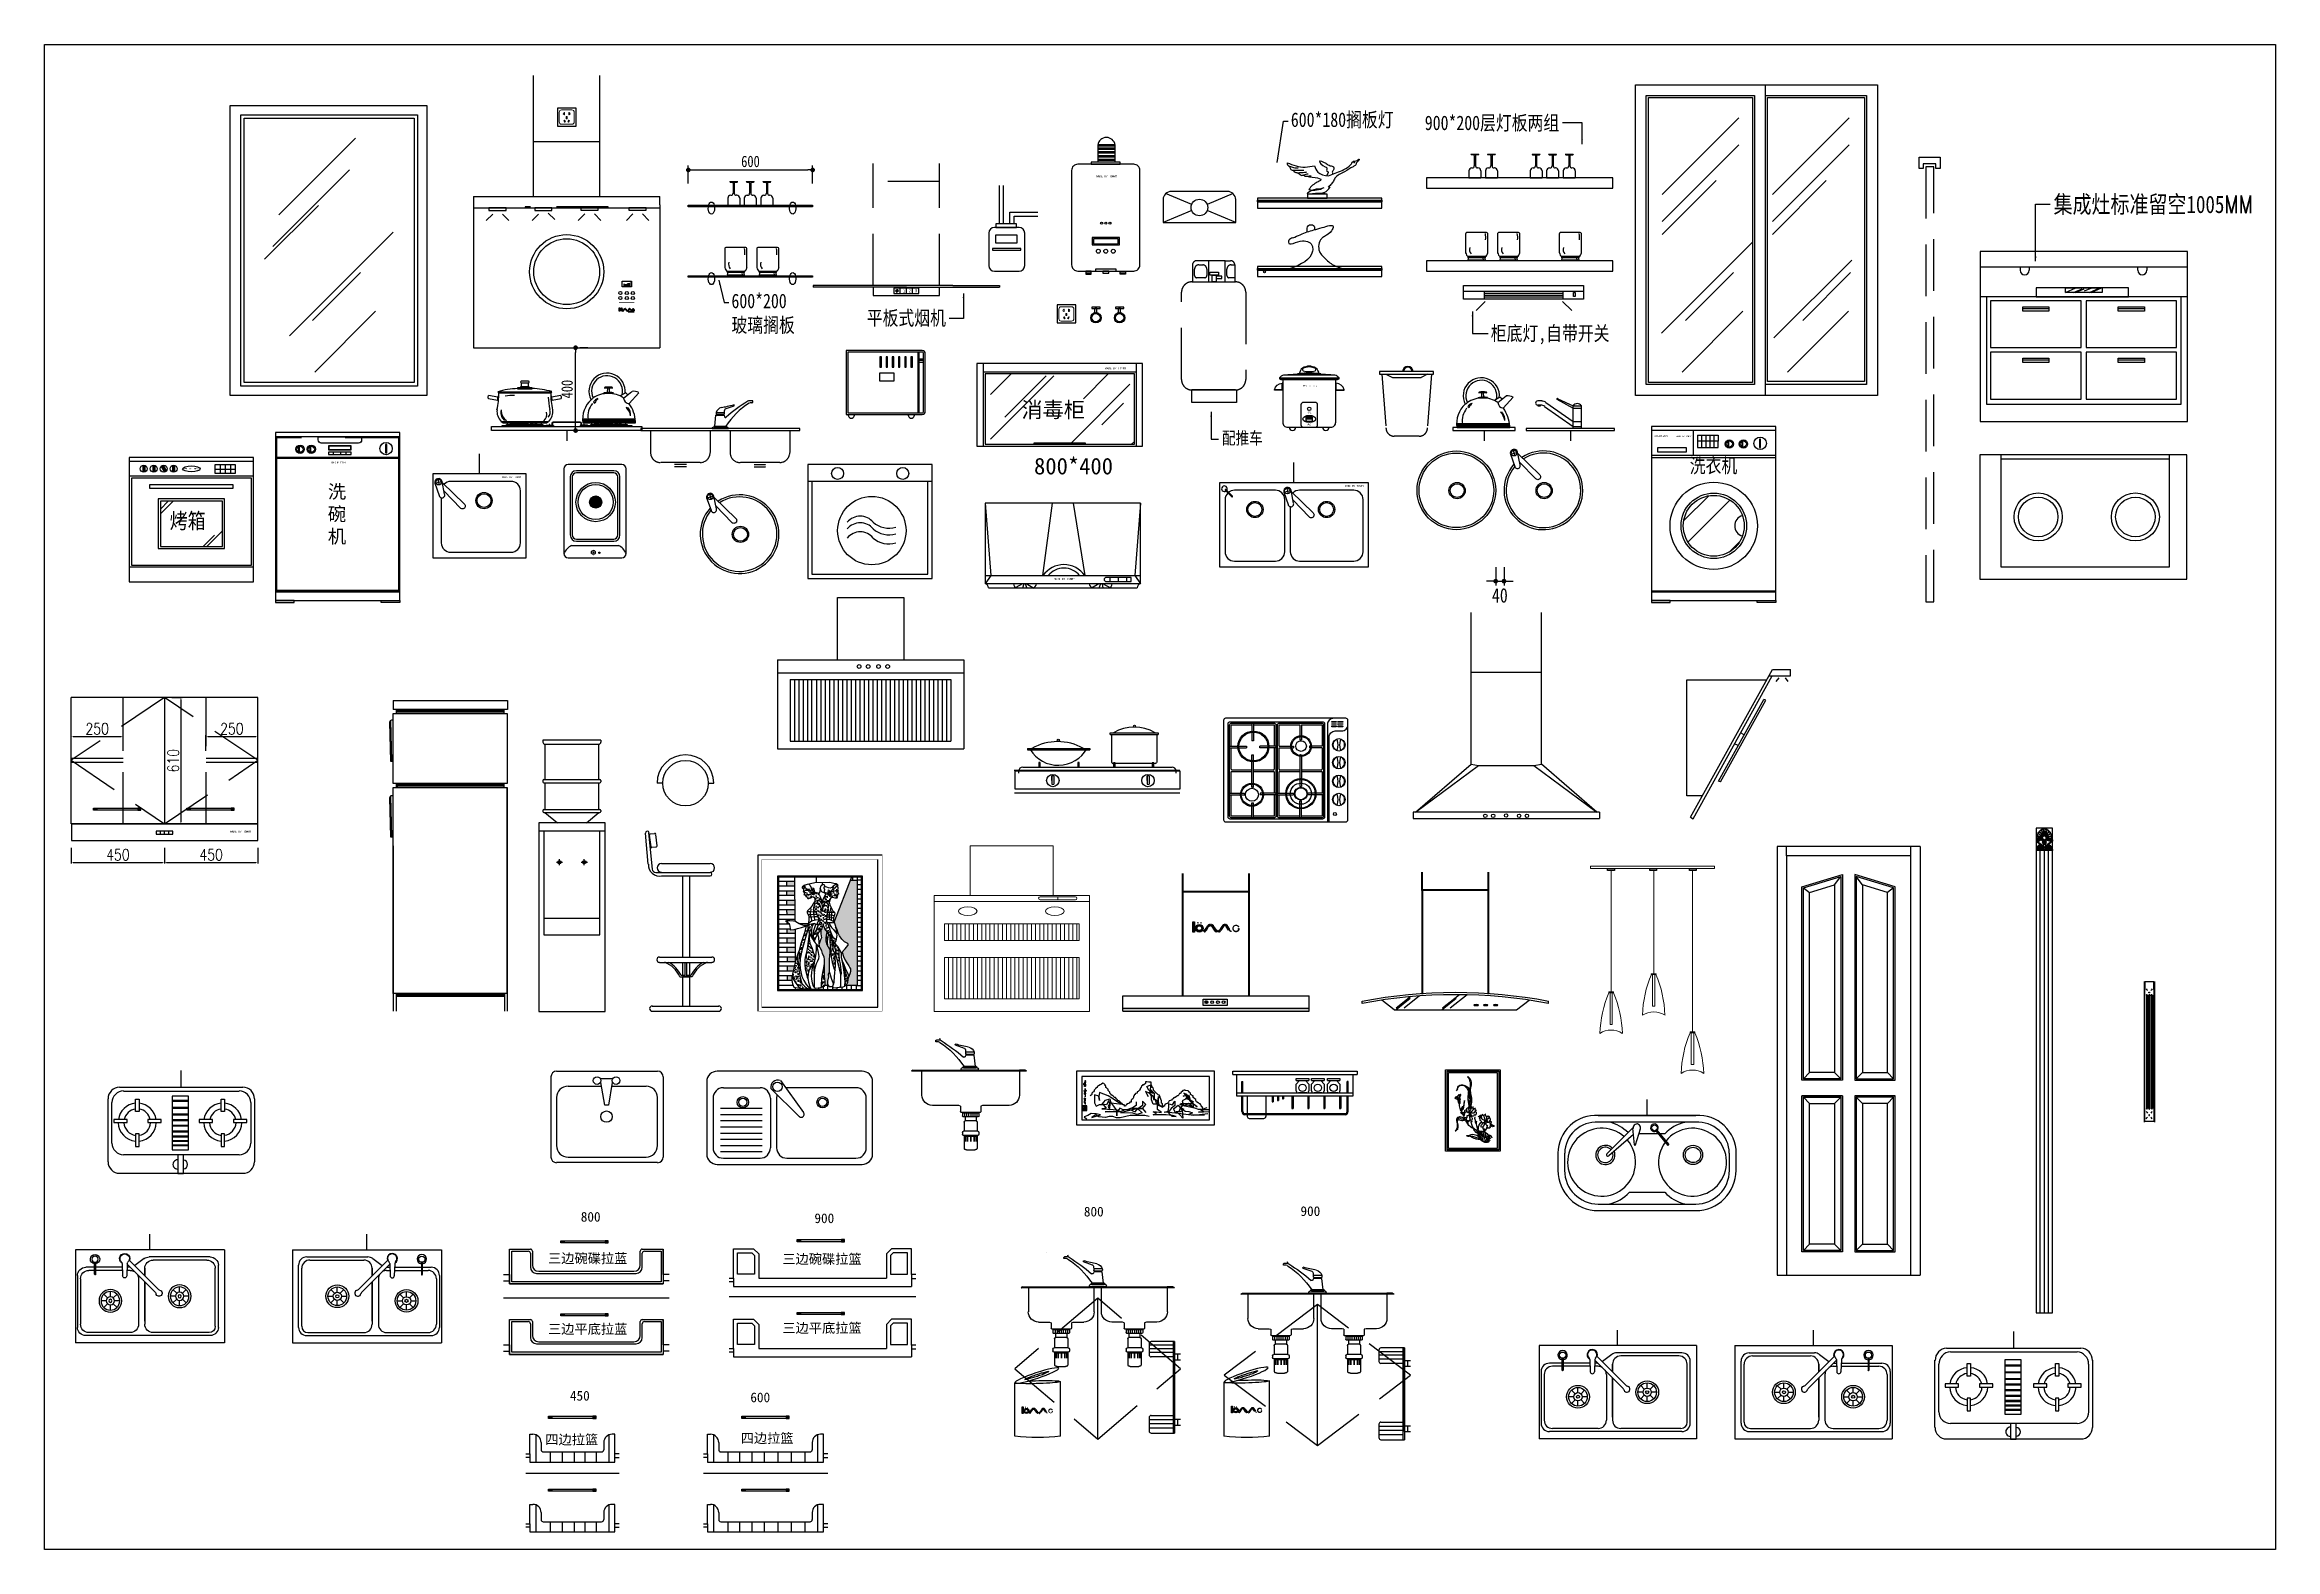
# Model space of a CAD drawing. Header units: millimetres. Extents: x 351279 to 387190, y -1289537 to -1277077.
# Drawn here: x 360254 to 371020, y -1284365 to -1277100 of the extents above; entities that cross this region are included whole.
import ezdxf
from ezdxf.enums import TextEntityAlignment as Align

# ---------------------------------------------------------------- set-up
doc = ezdxf.new("R2010")
doc.units = ezdxf.units.MM
doc.header["$LTSCALE"] = 20
for name, pattern in [('ACAD_ISO03W100', [30, 12, -18]), ('DASHDOTX2', [50.8, 25.4, -12.7, 0, -12.7]), ('DASHED2', [0.375, 0.25, -0.125]), ('HIDDEN2', [0.1875, 0.125, -0.0625])]:
    doc.linetypes.add(name, pattern=pattern)
doc.layers.get('Defpoints').update_dxf_attribs({"color": 250})
for name, color, linetype in [('3', 3, 'Continuous'), ('7', 35, 'Continuous'), ('LAYER-2', 12, 'Continuous'), ('LAYER1', 5, 'Continuous'), ('WALL', 250, 'Continuous'), ('厨卫', 7, 'Continuous'), ('组9，电器', 3, 'Continuous')]:
    doc.layers.add(name, color=color, linetype=linetype)
for name, color, linetype, lineweight in [('内线', 254, 'Continuous', 9), ('填充', 251, 'Continuous', 5), ('外线', 142, 'Continuous', 13), ('标注', 3, 'Continuous', 13), ('粗线', 7, 'Continuous', 40)]:
    doc.layers.add(name, color=color, linetype=linetype, lineweight=lineweight)
doc.styles.add('EN', font='dutchi.ttf')
doc.styles.add('ROMANC', font='simhei.ttf')
doc.styles.get("Standard").update_dxf_attribs({"font": 'SimSun.ttf', "height": 85})
doc.styles.add('STYLE2', font='SimSun.ttf', dxfattribs={"height": 80})
doc.styles.add('STYLE4', font='dutcheb.ttf')
doc.styles.add('STYLE5', font='dutchi.ttf')
doc.styles.add('ZSF', font='SimSun.ttf')
doc.styles.add('台面', font='simplex.shx', dxfattribs={"width": 0.8, "height": 55, "bigfont": 'hztxt'})
doc.styles.add('宋字', font='SimSun.ttf', dxfattribs={"width": 0.85})
doc.styles.add('标注', font='SimSun.ttf', dxfattribs={"width": 0.8, "height": 55})
doc.styles.add('黑字', font='simfang.ttf', dxfattribs={"height": 90})
doc.dimstyles.new('偏移120', dxfattribs={"dimscale": 0.3, "dimtxt": 120, "dimasz": 30, "dimexe": 20, "dimexo": 120, "dimgap": 30, "dimtad": 1, "dimdec": 0, "dimdsep": 46, "dimtxsty": '台面', "dimcen": 2.5, "dimdle": 100, "dimclrd": 8, "dimclre": 8, "dimclrt": 8, "dimadec": 0, "dimazin": 0, "dimtfac": 1, "dimtdec": 0, "dimtmove": 2, "dimatfit": 3, "dimfxl": 1, "dimtolj": 1, "dimtzin": 0, "dimarcsym": 0})
doc.dimstyles.new('偏移250', dxfattribs={"dimscale": 0.3, "dimtxt": 280, "dimasz": 75, "dimexe": 70, "dimexo": 250, "dimgap": 45, "dimtad": 1, "dimdec": 0, "dimdsep": 46, "dimtxsty": '标注', "dimblk": 'DOT', "dimcen": 2.5, "dimdle": 100, "dimclrd": 8, "dimclre": 8, "dimclrt": 8, "dimadec": 0, "dimazin": 0, "dimtfac": 1, "dimtdec": 0, "dimtmove": 2, "dimatfit": 3, "dimfxl": 1, "dimtolj": 1, "dimtzin": 0, "dimarcsym": 0})
doc.dimstyles.new('偏移900', dxfattribs={"dimscale": 0.3, "dimtxt": 280, "dimasz": 75, "dimexe": 70, "dimexo": 900, "dimgap": 55, "dimtad": 1, "dimdec": 0, "dimdsep": 46, "dimtxsty": '标注', "dimblk": 'DOT', "dimcen": 2.5, "dimdle": 100, "dimclrd": 8, "dimclre": 8, "dimclrt": 8, "dimadec": 0, "dimazin": 0, "dimtfac": 1, "dimtdec": 0, "dimtmove": 2, "dimatfit": 3, "dimfxl": 1, "dimtolj": 1, "dimtzin": 0, "dimarcsym": 0})

msp = doc.modelspace()

# ---------------------------------------------------------------- texts
at = {"color": 7}
for s, p in [('450', (362789.65, -1283646.22)), ('600', (363660.325, -1283654.232))]:
    msp.add_text(s, height=46.8, dxfattribs=at).set_placement(p)
at = {"color": 32, "attachment_point": 1, "style": '标注'}
for s, insert, char_height in [('{\\H1.111x;\\C8;600*180\\fSimSun|b0|i0|c134|p54;搁板灯}', (366268.846, -1277427.154), 63), ('{\\fSimSun|b0|i0|c134|p54;\\C8;集成灶标准留空1005\\Fsimplex.shx|c0;MM}', (369949.722, -1277828.846), 84), ('{\\H1.111x;\\C8;600*200\\P\\fSimSun|b0|i0|c134|p54;玻璃搁板}', (363569.191, -1278302.324), 63)]:
    msp.add_mtext(s, dxfattribs=dict(at, insert=insert, char_height=char_height))
at = {"color": 8, "char_height": 70, "style": '标注'}
for s, insert, width, attachment_point in [('900*200层灯板两组', (367563.973, -1277442.407), 744.67556, 3), ('{\\fSimSun|b0|i0|c134|p54;柜底灯,自带开关}', (367234.011, -1278458.729), 628.94222, 1)]:
    msp.add_mtext(s, dxfattribs=dict(at, insert=insert, width=width, attachment_point=attachment_point))
at = {"color": 32, "char_height": 70, "style": '标注'}
for s, insert, width, attachment_point in [('\\pt210;{\\fSimSun|b0|i0|c134|p54;\\C8;平板式烟机}', (364604.107, -1278462.468), 503.46667, 9), ('{\\fSimSun|b0|i0|c134|p54;\\H0.8571x;\\C8;配推车}', (365936.702, -1278969.203), 251.9084, 1)]:
    msp.add_mtext(s, dxfattribs=dict(at, insert=insert, width=width, attachment_point=attachment_point))
at = {"color": 3, "insert": (365029.537, -1279094.736), "char_height": 80, "width": 427.5599, "attachment_point": 1, "style": 'ZSF'}
msp.add_mtext('{\\C8;800*400}', dxfattribs=at)
at = {"layer": '标注', "color": 7, "char_height": 46.8, "width": 93, "attachment_point": 1}
for s, insert in [('{\\fSimSun|b0|i0|c134|p2;800}', (362841.994, -1282735.691)), ('{\\fSimSun|b0|i0|c134|p2;900}', (363969.567, -1282742.581)), ('{\\fSimSun|b0|i0|c134|p2;800}', (365270.009, -1282710.542)), ('{\\fSimSun|b0|i0|c134|p2;900}', (366315.325, -1282708.148))]:
    msp.add_mtext(s, dxfattribs=dict(at, insert=insert))

# ---------------------------------------------------------------- blocks, each defined once
blk = doc.blocks.new('_Dot')
at = {"color": 0, "linetype": 'ByBlock', "lineweight": -2}
blk.add_line((-0.5, 0), (-1, 0), dxfattribs=at)
at = {"color": 0, "linetype": 'ByBlock', "const_width": 0.5}
blk.add_lwpolyline([(-0.25, 0, 1), (0.25, 0, 1)], format="xyb", close=True, dxfattribs=at)
blk = doc.blocks.new('sdhfj')
at = {"color": 8}
for p, q in [((52034, 25485), (52082, 25485)), ((52034, 25485), (52034, 25485)), ((52037, 25481), (52048, 25481)), ((52054, 25475), (52054, 25413)), ((52061, 25475), (52061, 25413)), ((52067, 25481), (52078, 25481)), ((52082, 25485), (52082, 25485)), ((52133, 25485), (52133, 25485)), ((52133, 25485), (52181, 25485)), ((52137, 25481), (52148, 25481)), ((52154, 25475), (52154, 25413)), ((52161, 25475), (52161, 25413)), ((52167, 25481), (52178, 25481)), ((52181, 25485), (52181, 25485)), ((52234, 25485), (52282, 25485)), ((52234, 25485), (52234, 25485)), ((52238, 25481), (52249, 25481)), ((52255, 25475), (52255, 25413)), ((52262, 25475), (52262, 25413)), ((52268, 25481), (52279, 25481)), ((52282, 25485), (52282, 25485)), ((52022, 25383), (52022, 25341)), ((52022, 25341), (52094, 25341)), ((52040, 25401), (52042, 25401)), ((52076, 25401), (52073, 25401)), ((52094, 25383), (52094, 25341)), ((52121, 25383), (52121, 25341)), ((52121, 25341), (52193, 25341)), ((52139, 25401), (52142, 25401)), ((52175, 25401), (52173, 25401)), ((52193, 25383), (52193, 25341)), ((52222, 25383), (52222, 25341)), ((52222, 25341), (52294, 25341)), ((52240, 25401), (52243, 25401)), ((52276, 25401), (52274, 25401)), ((52294, 25383), (52294, 25341))]:
    blk.add_line(p, q, dxfattribs=at)
for centre, radius, start, end in [((52037, 25485), 3.6, 180, 270), ((52048, 25475), 6, 0, 90), ((52067, 25475), 6, 90, 180), ((52078, 25485), 3.6, 270, 0), ((52137, 25485), 3.6, 180, 270), ((52148, 25475), 6, 0, 90), ((52167, 25475), 6, 90, 180), ((52178, 25485), 3.6, 270, 0), ((52238, 25485), 3.6, 180, 270), ((52249, 25475), 6, 0, 90), ((52268, 25475), 6, 90, 180), ((52279, 25485), 3.6, 270, 0), ((52040, 25383), 18, 90, 180), ((52042, 25413), 12, 270, 0), ((52073, 25413), 12, 180, 270), ((52076, 25383), 18, 0, 90), ((52139, 25383), 18, 90, 180), ((52142, 25413), 12, 270, 0), ((52173, 25413), 12, 180, 270), ((52175, 25383), 18, 0, 90), ((52240, 25383), 18, 90, 180), ((52243, 25413), 12, 270, 0), ((52274, 25413), 12, 180, 270), ((52276, 25383), 18, 0, 90)]:
    blk.add_arc(centre, radius, start, end, dxfattribs=at)
blk = doc.blocks.new('fhgfdjhf')
at = {"color": 8}
for p, q in [((38400, 24448), (38444, 24440)), ((38445, 24455), (38403, 24463)), ((38445, 24455), (38444, 24440)), ((38446, 24480), (38706, 24480)), ((38451, 24475), (38701, 24475)), ((38611, 24500), (38541, 24500)), ((38541, 24500), (38541, 24495)), ((38541, 24495), (38611, 24495)), ((38596, 24504), (38556, 24504)), ((38594, 24531), (38559, 24531)), ((38559, 24524), (38594, 24524)), ((38559, 24524), (38559, 24504)), ((38594, 24504), (38594, 24524)), ((38611, 24495), (38611, 24500)), ((38749, 24463), (38707, 24455)), ((38708, 24440), (38707, 24455)), ((38708, 24440), (38752, 24448)), ((38975, 24478), (38976, 24498)), ((38985, 24478), (38985, 24498)), ((39063, 24476), (39036, 24460)), ((39053, 24450), (39093, 24482)), ((39073, 24466), (39063, 24476)), ((39126, 24476), (39079, 24423)), ((38461, 24337), (38691, 24337)), ((38475, 24345), (38488, 24343)), ((38844, 24334), (38713, 24334)), ((38844, 24332), (38713, 24332)), ((39109, 24348), (38854, 24348)), ((39110, 24342), (38855, 24342)), ((39110, 24336), (38855, 24336)), ((38908, 24431), (38915, 24426)), ((39076, 24402), (39066, 24405)), ((39110, 24330), (39110, 24337)), ((38416, 24313), (39141, 24313)), ((38416, 24293), (38416, 24313)), ((39141, 24293), (38416, 24293)), ((38467, 24318), (38679, 24318)), ((38467, 24313), (38467, 24318)), ((38471, 24330), (38681, 24330)), ((38487, 24322), (38663, 24322)), ((38487, 24318), (38487, 24322)), ((38493, 24330), (38526, 24326)), ((38493, 24322), (38493, 24330)), ((38496, 24313), (38496, 24313)), ((38526, 24326), (38526, 24322)), ((38531, 24324), (38541, 24324)), ((38531, 24322), (38531, 24324)), ((38541, 24330), (38546, 24330)), ((38541, 24322), (38541, 24330)), ((38546, 24330), (38561, 24326)), ((38546, 24330), (38546, 24322)), ((38561, 24326), (38561, 24322)), ((38561, 24324), (38588, 24324)), ((38604, 24330), (38588, 24326)), ((38588, 24326), (38588, 24322)), ((38608, 24330), (38604, 24330)), ((38604, 24330), (38604, 24322)), ((38608, 24322), (38608, 24330)), ((38608, 24324), (38618, 24324)), ((38618, 24322), (38618, 24324)), ((38657, 24330), (38624, 24326)), ((38624, 24326), (38624, 24322)), ((38631, 24313), (38631, 24313)), ((38657, 24322), (38657, 24330)), ((38663, 24322), (38663, 24318)), ((38675, 24317), (38675, 24313)), ((38675, 24317), (38714, 24317)), ((38679, 24319), (38679, 24317)), ((38679, 24319), (38711, 24319)), ((38693, 24321), (38693, 24319)), ((38697, 24319), (38697, 24321)), ((38707, 24328), (38707, 24319)), ((38709, 24328), (38709, 24319)), ((38711, 24319), (38711, 24317)), ((38714, 24317), (38714, 24313)), ((38765, 24313), (38766, 24313)), ((38843, 24317), (38843, 24313)), ((38881, 24317), (38843, 24317)), ((38846, 24319), (38846, 24317)), ((38878, 24319), (38846, 24319)), ((38848, 24319), (38848, 24328)), ((38850, 24319), (38850, 24328)), ((38856, 24330), (39110, 24330)), ((38860, 24319), (38860, 24321)), ((38864, 24321), (38864, 24319)), ((38878, 24319), (38878, 24317)), ((38878, 24318), (39092, 24318)), ((38881, 24317), (38881, 24313)), ((38894, 24322), (39070, 24322)), ((38894, 24318), (38894, 24322)), ((38900, 24330), (38933, 24326)), ((38900, 24322), (38900, 24330)), ((38900, 24313), (38901, 24313)), ((38933, 24326), (38933, 24322)), ((38939, 24322), (38939, 24324)), ((38939, 24324), (38948, 24324)), ((38948, 24330), (38953, 24330)), ((38948, 24322), (38948, 24330)), ((38953, 24330), (38968, 24326)), ((38953, 24330), (38953, 24322)), ((38968, 24326), (38968, 24322)), ((38968, 24324), (38996, 24324)), ((39011, 24330), (38996, 24326)), ((38996, 24326), (38996, 24322)), ((39016, 24330), (39011, 24330)), ((39011, 24330), (39011, 24322)), ((39016, 24322), (39016, 24330)), ((39016, 24324), (39026, 24324)), ((39026, 24322), (39026, 24324)), ((39064, 24330), (39031, 24326)), ((39031, 24326), (39031, 24322)), ((39035, 24313), (39035, 24313)), ((39064, 24322), (39064, 24330)), ((39070, 24322), (39070, 24318)), ((39092, 24318), (39092, 24313)), ((39141, 24313), (39141, 24293))]:
    blk.add_line(p, q, dxfattribs=at)
for centre, radius, start, end in [((38973, 24483), 87.4, 354.3278, 207.3034), ((38973, 24483), 74.7, 347.1322, 205.4012), ((38407, 24454), 9.09, 112.6059, 223.9604), ((38078, 24476), 373, 347.1737, 359.884), ((38450, 24442), 6.13, 192.7152, 258.3878), ((38451, 24454), 5.79, 89.3182, 169.2444), ((38555, 24097), 399, 92.0431, 105.9022), ((38453, 24482), 6.63, 192.7861, 257.2139), ((38517, 24237), 225, 87.7383, 99.1519), ((38557, 24502), 2.33, 105.0001, 228.9057), ((38559, 24528), 3.5, 90.4045, 269.5955), ((38594, 24528), 3.5, 270.4045, 89.5955), ((38595, 24502), 2.33, 311.0943, 74.9999), ((38606, 24155), 341, 72.913, 89.1418), ((39070, 24476), 382, 183.2119, 192.2003), ((38700, 24482), 6.63, 282.7861, 347.2139), ((39074, 24476), 373, 180.116, 192.8263), ((38701, 24454), 5.96, 13.1325, 90.0719), ((38702, 24442), 6.13, 281.6122, 347.2848), ((38745, 24454), 9.09, 316.0396, 67.3941), ((38981, 24349), 126, 132.2836, 188.6682), ((38889, 24461), 19.6, 289.0706, 327.616), ((38974, 24354), 118, 87.047, 125.2072), ((38933, 24420), 27.5, 98.6367, 155.4116), ((38960, 24410), 47.8, 129.3388, 159.7585), ((38960, 24473), 2.6, 135.6238, 224.3762), ((38977, 24328), 148, 88.7569, 97.352), ((38964, 24499), 3.25, 122.5409, 210.2474), ((38980, 24367), 131, 81.8218, 98.1782), ((38980, 24372), 131, 82.2899, 97.7101), ((38965, 24488), 14, 306.409, 317.041), ((38980, 24319), 158, 81.9341, 90.0408), ((38985, 24357), 115, 54.0465, 92.2562), ((38996, 24488), 14, 222.959, 234.6121), ((38996, 24499), 3.25, 329.7526, 57.4591), ((39001, 24473), 2.6, 315.6238, 44.3762), ((39083, 24453), 30.5, 185.0659, 263.241), ((39101, 24429), 53.6, 62.1163, 98.1877), ((38511, 24386), 69.3, 173.7024, 224.3316), ((38505, 24379), 45.1, 162.1697, 229.2301), ((38482, 24356), 28, 222.5424, 247.6713), ((38514, 24388), 52.3, 175.046, 240.5533), ((38645, 24370), 37.4, 307.7462, 19.3745), ((38670, 24356), 28, 292.3287, 317.4576), ((38662, 24382), 36.8, 317.1977, 21.5355), ((38642, 24386), 69.3, 315.6684, 6.2976), ((38713, 24328), 6, 90, 180), ((38713, 24328), 4, 90, 180), ((38844, 24328), 6, 0, 90), ((38844, 24328), 4, 0, 90), ((38975, 24363), 94.6, 140.254, 188.8669), ((39007, 24348), 81.6, 11.7692, 43.6525), ((39025, 24367), 61.7, 358.3682, 34.8274), ((38942, 24325), 169, 3.8829, 35.3058), ((38695, 24320), 2.07, 15.0219, 164.9781), ((38862, 24320), 2.07, 15.0219, 164.9781)]:
    blk.add_arc(centre, radius, start, end, dxfattribs=at)
blk = doc.blocks.new('sdfrere')
at = {"color": 8}
for p, q in [((49429, 24143), (48829, 24143)), ((48894, 24125), (48894, 24093)), ((48899, 24126), (48899, 24092)), ((48904, 24125), (48904, 24093)), ((48942, 24125), (48942, 24093)), ((48947, 24126), (48947, 24092)), ((48952, 24125), (48952, 24093)), ((48983, 24120), (48999, 24092)), ((48987, 24123), (49004, 24094)), ((48992, 24125), (49008, 24097)), ((49038, 24125), (49038, 24093)), ((49043, 24126), (49043, 24092)), ((49048, 24125), (49048, 24093)), ((49267, 24127), (49267, 24087)), ((49292, 24127), (49292, 24087)), ((49317, 24127), (49317, 24087)), ((49429, 24073), (48829, 24073)), ((49242, 24107), (49342, 24107)), ((48979, 23914), (49017, 23953)), ((48979, 23891), (49041, 23953)), ((49205, 23735), (49279, 23809)), ((49188, 23735), (49240, 23788)), ((49275, 23733), (49279, 23737)), ((49429, 23633), (48829, 23633))]:
    blk.add_line(p, q, dxfattribs=at)
for points in [[(48829, 23563), (49429, 23563), (49429, 24163), (48829, 24163)], [(49242, 24087), (49342, 24087), (49342, 24127), (49242, 24127)], [(48839, 23643), (49419, 23643), (49419, 24063), (48839, 24063)], [(48929, 24033), (49329, 24033), (49329, 24013), (48929, 24013)], [(48969, 23723), (49289, 23723), (49289, 23963), (48969, 23963)], [(48979, 23733), (49279, 23733), (49279, 23953), (48979, 23953)]]:
    blk.add_lwpolyline(points, close=True, dxfattribs=at)
for centre in [(48899, 24109), (48947, 24109), (48995, 24109), (49043, 24109)]:
    blk.add_circle(centre, 16.8, dxfattribs=at)
blk.add_ellipse((49129, 24108), major_axis=(-42.3, 0), ratio=0.333333, dxfattribs=at)
at = {"color": 8, "linetype": 'ByBlock', "style": 'ROMANC'}
blk.add_text('MADE BY TOMMY', height=7, dxfattribs=at).set_placement((49127, 24109), align=Align.MIDDLE_CENTER)
at = {"color": 8, "insert": (49024, 23895), "char_height": 80, "width": 359.33, "attachment_point": 1, "style": '宋字'}
blk.add_mtext('{\\H0.9375x;烤箱}', dxfattribs=at)
blk = doc.blocks.new('dswreerw')
blk.add_hatch(color=8).paths.add_polyline_path([(50980, 23948, 1), (51039, 23948, 1)])
at = {"color": 8}
for p, q in [((51137, 24129), (50877, 24129)), ((50857, 24109), (50857, 23699)), ((50887, 24069), (50887, 23789)), ((50897, 24069), (50897, 23789)), ((51097, 24099), (50917, 24099)), ((51097, 24089), (50917, 24089)), ((51117, 23789), (51117, 24069)), ((51127, 23789), (51127, 24069)), ((51157, 23699), (51157, 24109)), ((50894, 23739), (51120, 23739)), ((50917, 23769), (51097, 23769)), ((50917, 23759), (51097, 23759)), ((50877, 23679), (51137, 23679))]:
    blk.add_line(p, q, dxfattribs=at)
for centre, radius in [((51010, 23948), 95), ((51010, 23948), 85), ((51010, 23948), 29.3), ((50999, 23705), 9.35), ((50999, 23705), 1.69), ((51028, 23703), 3.2)]:
    blk.add_circle(centre, radius, dxfattribs=at)
for centre, radius, start, end in [((50877, 24109), 20, 90, 180), ((51137, 24109), 20, 0, 90), ((50917, 24069), 30, 90, 180), ((50917, 24069), 20, 90, 180), ((51097, 24069), 30, 0, 90), ((51097, 24069), 20, 0, 90), ((50931, 23667), 80.8, 117.2632, 156.8131), ((50877, 23699), 20, 180, 270), ((50917, 23789), 30, 180, 270), ((50917, 23789), 20, 180, 270), ((51097, 23789), 20, 270, 0), ((51097, 23789), 30, 270, 0), ((51083, 23667), 80.8, 23.1869, 62.7368), ((51137, 23699), 20, 270, 0)]:
    blk.add_arc(centre, radius, start, end, dxfattribs=at)
at = {"color": 8, "char_height": 3.97, "width": 10.25, "attachment_point": 1}
for s, insert, rotation in [('2', (50987, 23698), 120), ('1', (50987, 23712), 60), ('3', (51000, 23691), 180), ('4', (51012, 23699), 240), ('5', (51011, 23713), 300)]:
    blk.add_mtext(s, dxfattribs=dict(at, insert=insert, rotation=rotation))
at = {"color": 8, "insert": (50998, 23719), "char_height": 3.97, "width": 10.25, "attachment_point": 1}
blk.add_mtext('0', dxfattribs=at)
blk = doc.blocks.new('ewqewqe')
h = blk.add_hatch()
h.set_pattern_fill('ANSI32', color=8, scale=700, style=0)
h.set_pattern_definition([(45, (62580.28, 20219.87), (-185.6155, 185.6155), []), (45, (62704.03, 20219.87), (-185.6155, 185.6155), [])])
h.paths.add_polyline_path([(53695, 24070, 0.842669), (53409, 24021, 0.842669), (53695, 23971, -0.759599)])
at = {"color": 8}
for p, q in [((53857, 24481), (53257, 24481)), ((53457, 24481), (53457, 24361)), ((53478, 24459), (53578, 24459)), ((53478, 24459), (53478, 24429)), ((53498, 24459), (53498, 24429)), ((53518, 24459), (53518, 24429)), ((53538, 24459), (53538, 24429)), ((53558, 24459), (53558, 24429)), ((53578, 24459), (53578, 24429)), ((53856, 24349), (53256, 24349)), ((53857, 24361), (53257, 24361)), ((53498, 24429), (53498, 24399)), ((53518, 24429), (53518, 24399)), ((53538, 24429), (53538, 24399)), ((53558, 24429), (53558, 24399)), ((53857, 23706), (53257, 23706)), ((53857, 23701), (53257, 23701))]:
    blk.add_line(p, q, dxfattribs=at)
for points in [[(53257, 23661), (53857, 23661), (53857, 24501), (53257, 24501)], [(53285, 24378), (53425, 24378), (53425, 24398), (53285, 24398)], [(53478, 24399), (53578, 24399), (53578, 24429), (53478, 24429)], [(53625, 24406), (53630, 24406), (53630, 24426), (53625, 24426)], [(53693, 24406), (53698, 24406), (53698, 24426), (53693, 24426)], [(53778, 24399), (53783, 24399), (53783, 24439), (53778, 24439)], [(53257, 23651), (53347, 23651), (53347, 23661), (53257, 23661)], [(53857, 23651), (53767, 23651), (53767, 23661), (53857, 23661)]]:
    blk.add_lwpolyline(points, close=True, dxfattribs=at)
for centre, radius in [((53781, 24419), 30), ((53632, 24416), 20), ((53632, 24416), 15), ((53700, 24416), 20), ((53700, 24416), 15), ((53557, 24021), 211), ((53557, 24021), 158), ((53557, 24021), 147)]:
    blk.add_circle(centre, radius, dxfattribs=at)
blk.add_arc((53709, 24021), 51.1, 105.5595, 254.4405, dxfattribs=at)
at = {"color": 8, "linetype": 'ByBlock'}
for s, height, style, p in [('SIEMENS', 10, 'EN', (53304, 24455)), ('MADE BY TOMMY', 7, '黑字', (53413, 24453))]:
    blk.add_text(s, height=height, dxfattribs=dict(at, style=style)).set_placement(p, align=Align.MIDDLE_CENTER)
at = {"color": 8, "insert": (53441, 24347), "char_height": 70, "attachment_point": 1, "style": '标注'}
blk.add_mtext('{\\fSimSun|b0|i0|c134|p54;\\C8;洗衣机}', dxfattribs=at)
blk = doc.blocks.new('jytytr')
at = {"color": 8}
for p, q in [((54428, 24456), (54429, 24476)), ((54438, 24456), (54437, 24476)), ((54516, 24454), (54489, 24438)), ((54505, 24428), (54546, 24460)), ((54526, 24444), (54516, 24454)), ((54579, 24454), (54532, 24401)), ((54361, 24409), (54367, 24404)), ((54528, 24380), (54519, 24382)), ((54562, 24326), (54307, 24326)), ((54562, 24319), (54308, 24319)), ((54563, 24314), (54308, 24314)), ((54309, 24308), (54563, 24308)), ((54563, 24308), (54563, 24315))]:
    blk.add_line(p, q, dxfattribs=at)
at = {"color": 8, "ltscale": 2}
for p, q in [((54289, 24308), (54289, 24293)), ((54589, 24308), (54289, 24308)), ((54289, 24293), (54589, 24293)), ((54589, 24293), (54589, 24308))]:
    blk.add_line(p, q, dxfattribs=at)
at = {"color": 8}
for centre, radius, start, end in [((54426, 24461), 87.4, 354.3278, 207.3034), ((54426, 24461), 74.7, 347.1322, 205.4012), ((54427, 24332), 118, 87.047, 125.2072), ((54413, 24451), 2.6, 135.6238, 224.3762), ((54430, 24305), 148, 88.7569, 97.352), ((54417, 24476), 3.25, 122.5409, 210.2474), ((54433, 24345), 131, 81.8218, 98.1782), ((54433, 24349), 131, 82.2899, 97.7101), ((54418, 24465), 14, 306.409, 317.041), ((54433, 24296), 158, 81.9341, 90.0408), ((54438, 24335), 115, 54.0465, 92.2562), ((54448, 24465), 14, 222.959, 234.6121), ((54449, 24476), 3.25, 329.7526, 57.4591), ((54453, 24451), 2.6, 315.6238, 44.3762), ((54554, 24407), 53.6, 62.1163, 98.1877), ((54433, 24327), 126, 132.2836, 188.6682), ((54428, 24340), 94.6, 140.254, 188.8669), ((54342, 24439), 19.6, 289.0706, 327.616), ((54386, 24397), 27.5, 98.6367, 155.4116), ((54412, 24388), 47.8, 129.3388, 159.7585), ((54536, 24431), 30.5, 185.0659, 263.241), ((54460, 24326), 81.6, 11.7692, 43.6525), ((54478, 24344), 61.7, 358.3682, 34.8274), ((54395, 24303), 169, 3.8829, 35.3058)]:
    blk.add_arc(centre, radius, start, end, dxfattribs=at)
blk = doc.blocks.new('ferere')
at = {"color": 8}
for p, q in [((54910, 24444), (54988, 24402)), ((54914, 24447), (54988, 24413)), ((54837, 24436), (54817, 24436)), ((54830, 24416), (54817, 24416)), ((54850, 24409), (54988, 24313)), ((54857, 24429), (54988, 24337)), ((54988, 24413), (55028, 24413)), ((54988, 24303), (54988, 24413)), ((54988, 24402), (55028, 24402)), ((54988, 24337), (55028, 24337)), ((55028, 24303), (55028, 24413)), ((55188, 24303), (54762, 24303)), ((54762, 24303), (54762, 24293)), ((54762, 24293), (55188, 24293)), ((54988, 24313), (55028, 24313)), ((55188, 24293), (55188, 24303))]:
    blk.add_line(p, q, dxfattribs=at)
blk.add_lwpolyline([(54819, 24416), (54829, 24416), (54829, 24411), (54819, 24411)], close=True, dxfattribs=at)
for centre, radius, start, end in [((54912, 24446), 2.94, 19.7002, 240.2825), ((54817, 24426), 10, 90, 270), ((54832, 24388), 28.4, 48.797, 92.6123), ((54837, 24404), 31.7, 51.1619, 90.2474), ((55008, 24398), 25, 36.8699, 143.1301)]:
    blk.add_arc(centre, radius, start, end, dxfattribs=at)
blk = doc.blocks.new('fdhgfj')
at = {"color": 8, "linetype": 'DASHED2', "ltscale": 50}
for p, q in [((51416, 25093), (51416, 25011)), ((51573, 25113), (51436, 25113)), ((51494, 25011), (51494, 25113)), ((51573, 25113), (51600, 25113)), ((51573, 25011), (51573, 25113)), ((51620, 25093), (51620, 25011))]:
    blk.add_line(p, q, dxfattribs=at)
for points in [[(51446, 25093), (51465, 25093, -0.414214), (51485, 25073), (51485, 25041, -0.414214), (51475, 25031), (51436, 25031, -0.414214), (51426, 25041), (51426, 25073, -0.414214)], [(51413, 25011), (51623, 25011, -0.414214), (51673, 24961), (51673, 24539, -0.414214), (51623, 24489), (51413, 24489, -0.414214), (51363, 24539), (51363, 24961, -0.414214)]]:
    blk.add_lwpolyline(points, format="xyb", close=True, dxfattribs=at)
blk.add_lwpolyline([(51620, 25031), (51592, 25031, -0.414214), (51582, 25041), (51582, 25073, -0.414214), (51602, 25093), (51620, 25093)], format="xyb", dxfattribs=at)
for points in [[(51500, 25058), (51542, 25058), (51542, 25044), (51500, 25044)], [(51511, 25044), (51530, 25044), (51530, 25011), (51511, 25011)], [(51530, 25028), (51558, 25028), (51558, 25039), (51530, 25039)], [(51413, 24489), (51629, 24489), (51629, 24428), (51413, 24428)]]:
    blk.add_lwpolyline(points, close=True, dxfattribs=at)
for centre, start, end in [((51436, 25093), 90, 180), ((51600, 25093), 0, 90)]:
    blk.add_arc(centre, 20, start, end, dxfattribs=at)
blk = doc.blocks.new('fdshr')
blk.add_hatch(color=8).paths.add_polyline_path([(51540, 25291), (51452, 25291, -0.011804), (51451, 25292), (51541, 25292, -0.011804)])
at = {"color": 8}
for p, q in [((51451, 25292), (51541, 25292)), ((51452, 25291), (51540, 25291)), ((51455, 25288), (51536, 25288)), ((51455, 25286), (51536, 25286)), ((51455, 25274), (51536, 25274)), ((51455, 25272), (51536, 25272))]:
    blk.add_line(p, q, dxfattribs=at)
for centre, radius, start, end in [((51491, 25324), 30.6, 160.3596, 223.0805), ((51462, 25382), 77.8, 351.5821, 14.0759), ((51531, 25281), 6.26, 150.6388, 226.4339)]:
    blk.add_arc(centre, radius, start, end, dxfattribs=at)
at = {"layer": '7', "color": 8}
for p, q in [((51442, 25401), (51442, 25308)), ((51543, 25406), (51449, 25406)), ((51549, 25308), (51549, 25401)), ((51455, 25270), (51536, 25270))]:
    blk.add_line(p, q, dxfattribs=at)
for centre, radius, start, end in [((51448, 25400), 5.46, 81.1779, 175.3797), ((51477, 25316), 35.4, 192.4628, 232.1622), ((51515, 25316), 35.4, 307.8378, 347.5372), ((51543, 25399), 6.32, 12.4787, 90.9637), ((51454, 25287), 1.43, 303.0702, 56.9298), ((51444, 25280), 12.3, 330.9233, 29.0767), ((51456, 25273), 1.43, 141.0844, 218.9156), ((51456, 25271), 1.36, 117.8243, 242.1757), ((51547, 25280), 12.3, 150.9233, 209.0767), ((51537, 25287), 1.43, 123.0702, 236.9298), ((51535, 25273), 1.43, 321.0844, 38.9156), ((51536, 25271), 1.36, 297.8243, 62.1757)]:
    blk.add_arc(centre, radius, start, end, dxfattribs=at)
blk = doc.blocks.new('frewewq')
at = {"color": 8}
for p, q in [((51839, 24014), (51846, 23987)), ((51829, 23997), (51855, 24004))]:
    blk.add_line(p, q, dxfattribs=at)
blk.add_lwpolyline([(52234, 24041), (51514, 24041), (51514, 23636), (52234, 23636)], close=True, dxfattribs=at)
for points in [[(51542, 24005), (51574, 23973, 1), (51577, 23976), (51545, 24008, 1)], [(51825, 23996), (51845, 23936, 1.025827), (51872, 23943), (51860, 24005, 1)]]:
    blk.add_lwpolyline(points, format="xyb", close=True, dxfattribs=at)
for points in [[(51555, 23992, 0.204301), (51541, 23960), (51541, 23708, 0.414214), (51586, 23663), (51784, 23663, 0.414214), (51829, 23708), (51829, 23960, 0.414214), (51784, 24005), (51586, 24005, 0.167643), (51558, 23995, 0.167643)], [(51856, 23926), (51856, 23708, 0.414214), (51901, 23663), (52162, 23663, 0.414214), (52207, 23708), (52207, 23960, 0.414214), (52162, 24005), (51901, 24005, 0.203683), (51868, 23991)], [(51861, 23998), (51966, 23896, -1.025827), (51947, 23876), (51869, 23957)]]:
    blk.add_lwpolyline(points, format="xyb", dxfattribs=at)
for centre, radius in [((51842, 24001), 13.5), ((51685, 23912), 39.3), ((51685, 23912), 33.3), ((52031, 23912), 39.3), ((52031, 23912), 33.3)]:
    blk.add_circle(centre, radius, dxfattribs=at)
blk.add_arc((51538, 24012), 13.5, 324.5941, 305.4059, dxfattribs=at)
at = {"color": 8, "insert": (52119, 24030), "char_height": 9, "attachment_point": 1, "style": '黑字'}
blk.add_mtext('MADE BY TOMMY', dxfattribs=at)
blk = doc.blocks.new('dfsadsgf')
at = {"layer": '厨卫', "color": 8}
for p, q in [((47366, 24049), (47966, 24049)), ((47386, 24049), (47386, 23599)), ((47946, 23599), (47946, 24049)), ((47386, 23599), (47946, 23599))]:
    blk.add_line(p, q, dxfattribs=at)
blk.add_lwpolyline([(47966, 24129), (47366, 24129), (47366, 23579), (47966, 23579)], close=True, dxfattribs=at)
for centre, radius in [((47510, 24086), 28.9), ((47824, 24086), 28.9), ((47675, 23810), 165)]:
    blk.add_circle(centre, radius, dxfattribs=at)
for centre, radius, start, end in [((47619, 23799), 80.9, 39.3727, 140.6273), ((47619, 23767), 80.9, 39.3727, 140.6273), ((47619, 23723), 80.9, 39.3727, 140.6273), ((47757, 23937), 115, 228.9566, 286.9893), ((47757, 23905), 115, 228.9566, 286.9893), ((47757, 23861), 115, 228.9566, 286.9893)]:
    blk.add_arc(centre, radius, start, end, dxfattribs=at)
blk = doc.blocks.new('dsgfeh')
at = {"color": 8}
for p, q in [((48363, 24314), (48369, 24367)), ((48369, 24380), (48409, 24380)), ((48405, 24371), (48369, 24371)), ((48369, 24367), (48409, 24367)), ((48374, 24367), (48374, 24371)), ((48405, 24371), (48407, 24371)), ((48405, 24367), (48405, 24371)), ((48409, 24380), (48409, 24373)), ((48409, 24367), (48410, 24360)), ((48414, 24398), (48456, 24413)), ((48528, 24426), (48535, 24428)), ((48544, 24437), (48529, 24437)), ((48535, 24428), (48547, 24428)), ((48547, 24428), (48547, 24434)), ((48350, 24303), (48429, 24303)), ((48354, 24307), (48424, 24307)), ((48361, 24314), (48418, 24314)), ((48418, 24307), (48361, 24307))]:
    blk.add_line(p, q, dxfattribs=at)
at = {"color": 8, "linetype": 'HIDDEN2'}
for p, q in [((48053, 24293), (48053, 24187)), ((48341, 24293), (48341, 24187)), ((48437, 24293), (48437, 24187)), ((48725, 24293), (48725, 24187)), ((48293, 24139), (48101, 24139)), ((48226, 24130), (48169, 24130)), ((48226, 24118), (48169, 24118)), ((48677, 24139), (48485, 24139)), ((48553, 24130), (48610, 24130)), ((48553, 24118), (48610, 24118))]:
    blk.add_line(p, q, dxfattribs=at)
at = {"color": 8}
blk.add_lwpolyline([(48006, 24293), (48773, 24293), (48773, 24303), (48006, 24303)], close=True, dxfattribs=at)
for centre, radius, start, end in [((48403, 24370), 34.9, 103.9622, 163.11), ((48393, 24376), 23.7, 168.4858, 191.5142), ((48225, 25294), 906, 280.7477, 284.6202), ((48406, 24373), 2.4, 283.8995, 358.8146), ((48447, 24382), 38, 164.4549, 182.7722), ((48417, 24391), 7.2, 112.8731, 173.6135), ((48415, 24361), 4.8, 192.3103, 313.0582), ((48744, 24097), 393, 123.2482, 146.5063), ((48919, 23785), 761, 121.4291, 131.1966), ((48455, 24415), 2.4, 292.8731, 104.6202), ((48531, 24424), 13.5, 97.6477, 128.6961), ((48541, 24440), 12.3, 245.3243, 294.6757), ((48544, 24434), 3.36, 0, 90), ((48354, 24303), 4.8, 90, 180), ((48361, 24311), 3.18, 89.7867, 270.2133), ((48418, 24311), 3.18, 269.7867, 90.2133), ((48424, 24303), 4.8, 0, 90)]:
    blk.add_arc(centre, radius, start, end, dxfattribs=at)
at = {"color": 8, "linetype": 'HIDDEN2'}
for centre, start, end in [((48101, 24187), 180, 270), ((48293, 24187), 270, 0), ((48485, 24187), 180, 270), ((48677, 24187), 270, 0)]:
    blk.add_arc(centre, 48, start, end, dxfattribs=at)
blk = doc.blocks.new('dwegrewy')
at = {"layer": '7', "color": 8}
for p, q in [((51940, 24547), (52228, 24547)), ((52028, 24565), (52028, 24567)), ((52140, 24561), (52140, 24567)), ((51953, 24490), (51916, 24490)), ((51940, 24543), (52228, 24543)), ((51956, 24522), (51953, 24522)), ((51953, 24490), (51953, 24522)), ((51956, 24539), (52212, 24539)), ((52212, 24522), (52214, 24522)), ((52214, 24490), (52214, 24522)), ((52214, 24490), (52252, 24490))]:
    blk.add_line(p, q, dxfattribs=at)
for points in [[(52208, 24561), (51960, 24561, 0.144577), (51940, 24547), (51940, 24543, 0.137069), (51956, 24539), (51956, 24333, 0.414214), (51980, 24309), (52188, 24309, 0.414214), (52212, 24333), (52212, 24539, 0.137069), (52228, 24543), (52228, 24547, 0.144577)], [(52053, 24592, 0.427023), (52055, 24581, 0.105295), (52112, 24581, 0.427023), (52114, 24592, 0.265231)], [(52056, 24309), (52112, 24309, 0.414214), (52124, 24321), (52124, 24417, 0.414214), (52112, 24429), (52056, 24429, 0.414214), (52044, 24417), (52044, 24321, 0.414214)], [(52072, 24339), (52096, 24339, 0.414214), (52100, 24343), (52100, 24355, 0.414214), (52096, 24359), (52072, 24359, 0.414214), (52068, 24355), (52068, 24343, 0.414214)]]:
    blk.add_lwpolyline(points, format="xyb", close=True, dxfattribs=at)
for points in [[(52132, 24568, 0.149397), (52116, 24595, 0.269455), (52051, 24595, 0.149397), (52036, 24568)], [(51956, 24488), (51916, 24488, -0.140408), (51916, 24490, -0.358444), (51953, 24522, -0.369835)], [(52212, 24522), (52212, 24488), (52252, 24488, 0.140408), (52252, 24490, 0.358444), (52214, 24522)]]:
    blk.add_lwpolyline(points, format="xyb", dxfattribs=at)
blk.add_lwpolyline([(52069, 24350), (52099, 24350), (52099, 24354), (52069, 24354)], close=True, dxfattribs=at)
blk.add_circle((52084, 24398), 8, dxfattribs=at)
for centre, radius, start, end in [((52084, 23586), 981, 83.9127, 96.0873), ((52084, 23586), 983, 92.7985, 93.2654), ((52084, 23952), 618, 85.5447, 94.4553), ((52084, 23586), 983, 86.7346, 87.2015), ((52003, 24309), 16, 180, 0), ((52164, 24309), 16, 180, 0)]:
    blk.add_arc(centre, radius, start, end, dxfattribs=at)
blk.add_ellipse((52084, 24349), major_axis=(-30.5, 0), ratio=0.574312, dxfattribs=at)
at = {"color": 8, "style": 'STYLE5'}
for s, p in [('保温', (52085, 24377)), ('煮饭', (52085, 24319))]:
    blk.add_text(s, height=6.4, dxfattribs=at).set_placement(p, align=Align.CENTER)
at = {"layer": '7', "color": 8, "style": 'STYLE4'}
blk.add_text('美 的', height=6.4, dxfattribs=at).set_placement((52064, 24506), align=Align.CENTER)
at = {"layer": '7', "color": 8, "style": 'STYLE5'}
blk.add_text('M i d e a', height=7.2, dxfattribs=at).set_placement((52083, 24505))
blk = doc.blocks.new('grtuy')
at = {"color": 8}
for p, q in [((49946, 23593), (49993, 23943)), ((50093, 23943), (50149, 23593)), ((49668, 23593), (50418, 23593)), ((50272, 23564), (50272, 23584)), ((50312, 23564), (50312, 23584)), ((50352, 23564), (50352, 23584)), ((50418, 23553), (49668, 23553)), ((50402, 23533), (49684, 23533)), ((49849, 23553), (49816, 23535)), ((49854, 23553), (49849, 23533)), ((49861, 23553), (49869, 23533)), ((49869, 23553), (49903, 23533)), ((50217, 23553), (50182, 23533)), ((50225, 23553), (50216, 23533)), ((50232, 23553), (50236, 23533)), ((50237, 23553), (50270, 23535))]:
    blk.add_line(p, q, dxfattribs=at)
for points in [[(49668, 23943), (49668, 23943), (49696, 23593), (49668, 23553)], [(50418, 23553), (50418, 23943), (49668, 23943), (49668, 23553)], [(50418, 23943), (50391, 23593), (50418, 23553)]]:
    blk.add_lwpolyline(points, dxfattribs=at)
blk.add_lwpolyline([(50252, 23584, 1), (50252, 23564), (50372, 23564), (50372, 23584)], format="xyb", close=True, dxfattribs=at)
for centre, radius, start, end in [((50048, 23524), 122, 34.2567, 145.7433), ((50048, 23531), 98.1, 39.5047, 140.4953), ((49664, 23534), 20, 358.7554, 78.2064), ((49826, 23555), 21.6, 183.5154, 261.1143), ((49894, 23555), 21.6, 278.8857, 356.4846), ((50192, 23555), 21.6, 183.5154, 261.1143), ((50260, 23555), 21.6, 278.8857, 356.4846), ((50422, 23534), 20, 101.7936, 181.2446)]:
    blk.add_arc(centre, radius, start, end, dxfattribs=at)
at = {"color": 8, "linetype": 'ByBlock', "insert": (49999, 23582), "char_height": 10, "attachment_point": 1, "style": 'ROMANC'}
blk.add_mtext('MADE BY TOMMY', dxfattribs=at)
blk = doc.blocks.new('rewtrew')
at = {"color": 8}
for p, q in [((49658, 24617), (49658, 24217)), ((49658, 24577), (50398, 24577)), ((49694, 24468), (49793, 24567)), ((49694, 24252), (49999, 24558)), ((49763, 24358), (49963, 24558)), ((50142, 24447), (50261, 24567)), ((50398, 24217), (50398, 24617)), ((50081, 24231), (50367, 24517)), ((50231, 24320), (50336, 24425)), ((50375, 24227), (50388, 24240)), ((50386, 24227), (50388, 24229))]:
    blk.add_line(p, q, dxfattribs=at)
for points in [[(49628, 24217), (50428, 24217), (50428, 24617), (49628, 24617)], [(49668, 24227), (50388, 24227), (50388, 24567), (49668, 24567)], [(49903, 24227), (50153, 24227), (50153, 24232), (49903, 24232)]]:
    blk.add_lwpolyline(points, close=True, dxfattribs=at)
at = {"color": 8, "insert": (50247, 24599), "char_height": 10, "attachment_point": 1, "style": 'ROMANC'}
blk.add_mtext('MADE BY TOMMY', dxfattribs=at)
at = {"color": 8, "ltscale": 50, "insert": (49843, 24431), "char_height": 96, "width": 508.55, "attachment_point": 1, "style": 'STYLE2'}
blk.add_mtext('{\\H0.7813x;\\C8;消毒柜}', dxfattribs=at)
blk = doc.blocks.new('rewyru')
at = {"color": 8}
for p, q in [((54946, 24014), (54953, 23987)), ((54937, 23997), (54963, 24004))]:
    blk.add_line(p, q, dxfattribs=at)
blk.add_lwpolyline([(55372, 24041), (54922, 24041), (54922, 23636), (55372, 23636)], close=True, dxfattribs=at)
blk.add_lwpolyline([(54932, 23996), (54953, 23936, 1.025827), (54979, 23943), (54967, 24005, 1)], format="xyb", close=True, dxfattribs=at)
for points in [[(54963, 23926), (54963, 23708, 0.414214), (55008, 23663), (55300, 23663, 0.414214), (55345, 23708), (55345, 23960, 0.414214), (55300, 24005), (55008, 24005, 0.203683), (54976, 23991)], [(54969, 23998), (55074, 23896, -1.025827), (55055, 23876), (54977, 23957)]]:
    blk.add_lwpolyline(points, format="xyb", dxfattribs=at)
for centre, radius in [((54950, 24001), 13.5), ((55169, 23912), 39.3), ((55169, 23912), 33.3)]:
    blk.add_circle(centre, radius, dxfattribs=at)
at = {"color": 8, "insert": (55257, 24030), "char_height": 9, "attachment_point": 1, "style": '黑字'}
blk.add_mtext('MADE BY TOMMY', dxfattribs=at)
blk = doc.blocks.new('euertyrui')
at = {"color": 8}
for p, q in [((54387, 24263), (53787, 24263)), ((54382, 24163), (53792, 24163)), ((54382, 24158), (53792, 24158)), ((54067, 24178), (54067, 24188)), ((54102, 24178), (54102, 24188)), ((54127, 24178), (54127, 24188)), ((54387, 23518), (53787, 23518)), ((54387, 23513), (53787, 23513))]:
    blk.add_line(p, q, dxfattribs=at)
for points in [[(53787, 23473), (54387, 23473), (54387, 24283), (53787, 24283)], [(54318, 24186), (54323, 24186), (54323, 24226), (54318, 24226)], [(53897, 24193), (53902, 24193), (53902, 24213), (53897, 24213)], [(53952, 24193), (53957, 24193), (53957, 24213), (53952, 24213)], [(54042, 24200), (54152, 24200), (54152, 24220), (54042, 24220)], [(54042, 24178), (54152, 24178), (54152, 24188), (54042, 24188)], [(54044, 24202), (54150, 24202), (54150, 24218), (54044, 24218)], [(53787, 23463), (53877, 23463), (53877, 23473), (53787, 23473)], [(54387, 23463), (54297, 23463), (54297, 23473), (54387, 23473)]]:
    blk.add_lwpolyline(points, close=True, dxfattribs=at)
blk.add_lwpolyline([(53912, 24258), (53792, 24258), (53792, 23523), (54382, 23523), (54382, 24258), (54122, 24258)], dxfattribs=at)
blk.add_lwpolyline([(53992, 24263), (54202, 24263), (54202, 24248, -0.414214), (54187, 24233), (54007, 24233, -0.414214), (53992, 24248)], format="xyb", close=True, dxfattribs=at)
for centre, radius in [((54320, 24206), 30), ((53905, 24203), 20), ((53905, 24203), 15), ((53959, 24203), 20), ((53959, 24203), 15)]:
    blk.add_circle(centre, radius, dxfattribs=at)
at = {"color": 8, "linetype": 'ByBlock', "style": '黑字'}
blk.add_text('MADE BY TOMMY', height=7, dxfattribs=at).set_placement((54091, 24139), align=Align.MIDDLE_CENTER)
at = {"color": 8, "insert": (54039, 24031), "char_height": 65, "width": 85.76, "attachment_point": 1, "style": 'ZSF'}
blk.add_mtext('洗碗机', dxfattribs=at)
blk = doc.blocks.new('TREYTRUE')
at = {"color": 8}
for p, q in [((38611, 24993), (38386, 24993)), ((38386, 24993), (38386, 24985)), ((38836, 24985), (38386, 24985)), ((39061, 24993), (38611, 24993)), ((38676, 24985), (38676, 24945)), ((38776, 24980), (38776, 24955)), ((38896, 24980), (38776, 24980)), ((38806, 24955), (38806, 24980)), ((38836, 24985), (39286, 24985)), ((38836, 24955), (38836, 24980)), ((38866, 24955), (38866, 24980)), ((38896, 24955), (38896, 24980)), ((38996, 24945), (38996, 24985)), ((39061, 24993), (39286, 24993)), ((39286, 24993), (39286, 24985)), ((38676, 24945), (38996, 24945)), ((38776, 24955), (38896, 24955)), ((38782, 24967), (38786, 24967)), ((38785, 24974), (38787, 24971)), ((38788, 24965), (38789, 24962)), ((38789, 24962), (38792, 24962)), ((38791, 24972), (38791, 24976)), ((38793, 24965), (38792, 24962)), ((38797, 24974), (38794, 24971)), ((38795, 24967), (38799, 24967))]:
    blk.add_line(p, q, dxfattribs=at)
blk.add_arc((38791, 24967), 3.17, 335.5786, 204.4214, dxfattribs=at)
for p in [(38806, 24955), (38836, 24955), (38866, 24955)]:
    blk.add_point(p, dxfattribs=at)
at = {"color": 8, "char_height": 15, "width": 23.35, "attachment_point": 1}
for s, insert in [('1', (38819, 24974)), ('2', (38847, 24976)), ('3', (38877, 24976))]:
    blk.add_mtext(s, dxfattribs=dict(at, insert=insert))
blk = doc.blocks.new('REWGREWYH')
at = {"color": 8, "linetype": 'DASHED2', "ltscale": 50}
for p, q in [((38676, 25495), (38676, 25583)), ((38996, 25495), (38996, 25583)), ((38676, 24993), (38676, 25495)), ((38996, 25495), (38676, 25495)), ((38996, 24993), (38996, 25495))]:
    blk.add_line(p, q, dxfattribs=at)
blk = doc.blocks.new('fewgfd')
at = {"layer": '组9，电器', "color": 8}
for p, q in [((47478, 17347), (47948, 17347)), ((47948, 17347), (47478, 17347)), ((47948, 17315), (47478, 17315)), ((47645, 17288), (47519, 17162)), ((47648, 17256), (47528, 17153)), ((47652, 17206), (47645, 17287)), ((47657, 17205), (47681, 17283)), ((47767, 17259), (47674, 17259)), ((47754, 17275), (47813, 17203)), ((47758, 17278), (47818, 17207)), ((47799, 17259), (47774, 17259)), ((47283, 17166), (47283, 17083)), ((47315, 17166), (47315, 17083)), ((47818, 17207), (47813, 17203)), ((48111, 17083), (48111, 17166)), ((48143, 17083), (48143, 17166)), ((47478, 16920), (47948, 16920)), ((47799, 16976), (47627, 16976)), ((47478, 16888), (47948, 16888))]:
    blk.add_line(p, q, dxfattribs=at)
for centre, radius in [((47749, 17288), 13.9), ((47935, 17157), 46.5), ((47935, 17157), 37.2)]:
    blk.add_circle(centre, radius, dxfattribs=at)
for centre, radius, start, end in [((47467, 17164), 184, 86.7182, 179.4017), ((47960, 17164), 184, 0.5983, 93.2818), ((47467, 17164), 151, 85.6759, 179.1965), ((47494, 17122), 164, 48.4937, 41.0023), ((47487, 17129), 191, 45.2332, 76.5369), ((47664, 17288), 18.6, 332.7551, 191.0495), ((47749, 17288), 18.6, 313.189, 295.8617), ((47933, 17122), 164, 143.7922, 141.7961), ((47938, 17128), 191, 102.9515, 136.9099), ((47959, 17164), 151, 0.8035, 94.3241), ((47512, 17157), 46.5, 42.6902, 23.8997), ((47512, 17157), 37.2, 42.1343, 19.6159), ((47523, 17157), 6.06, 131.131, 318.1396), ((47655, 17206), 2.38, 181.4952, 336.1215), ((47478, 17083), 195, 180, 270), ((47478, 17083), 163, 180, 270), ((47948, 17083), 195, 270, 0), ((47948, 17083), 163, 270, 0), ((47487, 17106), 191, 283.4631, 317.0748), ((47938, 17107), 191, 223.0901, 257.0485)]:
    blk.add_arc(centre, radius, start, end, dxfattribs=at)
blk = doc.blocks.new('ewqeqwtt')
at = {"color": 8}
for p, q in [((46988, 23969), (47014, 23976)), ((46998, 23986), (47005, 23960))]:
    blk.add_line(p, q, dxfattribs=at)
blk.add_lwpolyline([(46984, 23968), (47005, 23908, 1.025827), (47031, 23915), (47019, 23977, 1)], format="xyb", close=True, dxfattribs=at)
blk.add_lwpolyline([(47020, 23970), (47125, 23868, -1.025827), (47106, 23849), (47028, 23929)], format="xyb", dxfattribs=at)
for centre, radius in [((47001, 23973), 13.5), ((47147, 23792), 39.3), ((47147, 23792), 33.3)]:
    blk.add_circle(centre, radius, dxfattribs=at)
for radius, start, end in [(190, 138.4564, 123.251), (180, 140.2736, 122.5435)]:
    blk.add_arc((47143, 23793), radius, start, end, dxfattribs=at)
blk = doc.blocks.new('*D144')
at = {"color": 8, "lineweight": -2, "transparency": 16777216}
for p, q in [((45239, 23633), (45239, 23545)), ((45279, 23633), (45279, 23545)), ((45217, 23566), (45194, 23566)), ((45239, 23566), (45279, 23566)), ((45302, 23566), (45324, 23566))]:
    blk.add_line(p, q, dxfattribs=at)
at = {"layer": 'Defpoints', "color": 0, "transparency": 16777216}
for p in [(45239, 23888), (45279, 23888), (45279, 23566)]:
    blk.add_point(p, dxfattribs=at)
at = {"color": 8, "lineweight": -2, "transparency": 16777216, "xscale": 22.5, "yscale": 22.5, "zscale": 22.5}
blk.add_blockref('_Dot', (45239, 23566), dxfattribs=at)
at = {"color": 8, "lineweight": -2, "transparency": 16777216, "xscale": 22.5, "yscale": 22.5, "zscale": 22.5, "rotation": 180}
blk.add_blockref('_Dot', (45279, 23566), dxfattribs=at)
at = {"color": 8, "transparency": 16777216, "insert": (45259, 23497), "char_height": 70, "attachment_point": 5, "style": '标注'}
blk.add_mtext('\\A1;40', dxfattribs=at)
blk = doc.blocks.new('hytjytu')
at = {"color": 8}
for p, q in [((50792, 24966), (51372, 24966)), ((50897, 24916), (50853, 24872)), ((50892, 24966), (50892, 24928)), ((50892, 24957), (51272, 24957)), ((50892, 24947), (51272, 24947)), ((50892, 24938), (51272, 24938)), ((51271, 24916), (51315, 24872)), ((51272, 24966), (51272, 24928))]:
    blk.add_line(p, q, dxfattribs=at)
for points in [[(51372, 24928), (50792, 24928), (50792, 24993), (51372, 24993)], [(51324, 24959), (51332, 24959), (51332, 24940), (51324, 24940)]]:
    blk.add_lwpolyline(points, close=True, dxfattribs=at)
blk = doc.blocks.new('ewqtfqf')
at = {"color": 8, "linetype": 'DASHED2', "ltscale": 50}
for points in [[(53011, 25558), (52991, 25558), (52991, 25613), (53093, 25613), (53093, 25558), (53072, 25558)], [(53072, 25558), (53072, 25581), (53011, 25581), (53011, 25558)]]:
    blk.add_lwpolyline(points, dxfattribs=at)
blk.add_lwpolyline([(53023, 23467), (53063, 23467), (53063, 25567), (53023, 25567)], close=True, dxfattribs=at)
blk = doc.blocks.new('ewewqer')
at = {"color": 8}
for p, q in [((49343, 25408), (49343, 25298)), ((49481, 25385), (49354, 25437)), ((49653, 25448), (49383, 25448)), ((49681, 25437), (49555, 25385)), ((49693, 25298), (49693, 25408)), ((49481, 25355), (49343, 25298)), ((49693, 25298), (49555, 25355)), ((49343, 25298), (49693, 25298))]:
    blk.add_line(p, q, dxfattribs=at)
blk.add_circle((49518, 25370), 40, dxfattribs=at)
for centre, start, end in [((49383, 25408), 90, 180), ((49653, 25408), 0, 90)]:
    blk.add_arc(centre, 40, start, end, dxfattribs=at)
blk = doc.blocks.new('fdwggert')
at = {"color": 8}
for p, q in [((45484, 46827), (45484, 47120)), ((45488, 46827), (45488, 47120)), ((45488, 47087), (45510, 47087)), ((45488, 47081), (45510, 47081)), ((45488, 47072), (45510, 47072))]:
    blk.add_line(p, q, dxfattribs=at)
for points in [[(45136, 46819), (45503, 46819, 0.414214), (45518, 46834), (45518, 47113, 0.414214), (45503, 47128), (45136, 47128)], [(45144, 46827), (45503, 46827, 0.414214), (45510, 46834), (45510, 47113, 0.414214), (45503, 47120), (45144, 47120)]]:
    blk.add_lwpolyline(points, format="xyb", close=True, dxfattribs=at)
for points in [[(45299, 47048), (45306, 47048), (45306, 47098), (45299, 47098)], [(45329, 47048), (45336, 47048), (45336, 47098), (45329, 47098)], [(45359, 47048), (45366, 47048), (45366, 47098), (45359, 47098)], [(45389, 47048), (45396, 47048), (45396, 47098), (45389, 47098)], [(45419, 47048), (45426, 47048), (45426, 47098), (45419, 47098)], [(45449, 47048), (45456, 47048), (45456, 47098), (45449, 47098)], [(45299, 47020), (45366, 47020), (45366, 46979), (45299, 46979)]]:
    blk.add_lwpolyline(points, close=True, dxfattribs=at)
for centre in [(45161, 46816), (45451, 46816)]:
    blk.add_arc(centre, 14.8, 166.2119, 13.7881, dxfattribs=at)
blk = doc.blocks.new('*D145')
at = {"color": 8, "lineweight": -2, "transparency": 16777216}
for p, q in [((363361, -1277771), (363361, -1277684)), ((363383, -1277705), (363938, -1277705)), ((363961, -1277771), (363961, -1277684))]:
    blk.add_line(p, q, dxfattribs=at)
at = {"layer": 'Defpoints', "color": 0, "transparency": 16777216}
for p in [(363961, -1277705), (363361, -1277846), (363961, -1277846)]:
    blk.add_point(p, dxfattribs=at)
at = {"color": 8, "lineweight": -2, "transparency": 16777216, "xscale": 22.5, "yscale": 22.5, "zscale": 22.5, "rotation": 180}
blk.add_blockref('_Dot', (363361, -1277705), dxfattribs=at)
at = {"color": 8, "lineweight": -2, "transparency": 16777216, "xscale": 22.5, "yscale": 22.5, "zscale": 22.5}
blk.add_blockref('_Dot', (363961, -1277705), dxfattribs=at)
at = {"color": 8, "transparency": 16777216, "insert": (363661, -1277664), "char_height": 55, "attachment_point": 5, "style": '标注'}
blk.add_mtext('\\A1;600', dxfattribs=at)
blk = doc.blocks.new('ewqrewr')
at = {"color": 8}
for p, q in [((54655, 25198), (54923, 25429)), ((54655, 25198), (54959, 25424)), ((54923, 25429), (54959, 25424)), ((54959, 25424), (55226, 25424)), ((55226, 25424), (55263, 25429)), ((55226, 25424), (55530, 25198)), ((55530, 25198), (55263, 25429)), ((54643, 25198), (54643, 25167)), ((55543, 25198), (54643, 25198)), ((55543, 25198), (55543, 25167)), ((54643, 25167), (55543, 25167))]:
    blk.add_line(p, q, dxfattribs=at)
for centre, start_param, end_param in [((54992, 25180), -1.570796, 4.712389), ((55030, 25180), -1.570796, 4.712389), ((55092, 25182), 4.712389, 10.995574), ((55155, 25180), -1.570796, 4.712389), ((55193, 25180), -1.570796, 4.712389)]:
    blk.add_ellipse(centre, major_axis=(0, 8.41), ratio=0.970874, start_param=start_param, end_param=end_param, dxfattribs=at)
blk = doc.blocks.new('*D146')
at = {"color": 8, "lineweight": -2, "transparency": 16777216}
for p, q in [((362876, -1278563), (362838, -1278563)), ((362817, -1278941), (362817, -1278586)), ((362876, -1278963), (362838, -1278963))]:
    blk.add_line(p, q, dxfattribs=at)
at = {"layer": 'Defpoints', "color": 0, "transparency": 16777216}
for p in [(362801, -1278563), (362817, -1278563), (362801, -1278963)]:
    blk.add_point(p, dxfattribs=at)
at = {"color": 8, "lineweight": -2, "transparency": 16777216, "xscale": 22.5, "yscale": 22.5, "zscale": 22.5}
for p, rotation in [((362817, -1278563), 90), ((362817, -1278963), 270)]:
    blk.add_blockref('_Dot', p, dxfattribs=dict(at, rotation=rotation))
at = {"color": 8, "transparency": 16777216, "insert": (362776, -1278763), "char_height": 55, "attachment_point": 5, "rotation": 90, "style": '标注'}
blk.add_mtext('\\A1;400', dxfattribs=at)
blk = doc.blocks.new('4r32t54325')
at = {"color": 8}
for p, q in [((88464, 50551), (88464, 50561)), ((88696, 50574), (88628, 50520)), ((88699, 50584), (88629, 50528)), ((88741, 50587), (88668, 50528)), ((88919, 50574), (88851, 50520)), ((88934, 50593), (88852, 50528)), ((88971, 50592), (88890, 50528)), ((89364, 50551), (89364, 50561))]:
    blk.add_line(p, q, dxfattribs=at)
at = {"color": 8, "lineweight": 30}
for p, q in [((88619, 50520), (88559, 50567)), ((88619, 50520), (89210, 50520)), ((89210, 50520), (89270, 50567))]:
    blk.add_line(p, q, dxfattribs=at)
for centre, start, end in [((88914, 48196), 79.2346, 100.7747), ((88914, 48186), 79.229, 100.767)]:
    blk.add_arc(centre, 2407, start, end, dxfattribs=at)
at = {"color": 8}
for centre in [(89015, 50543), (89061, 50543), (89109, 50543)]:
    blk.add_ellipse(centre, major_axis=(-10.7, 0), ratio=0.411285, dxfattribs=at)
at = {"layer": '粗线', "color": 8}
for p, q in [((89075, 51097), (88755, 51097)), ((88755, 50595), (88755, 51097)), ((89075, 50595), (89075, 51097))]:
    blk.add_line(p, q, dxfattribs=at)
blk = doc.blocks.new('ewqrewqttt')
at = {"layer": 'LAYER1', "color": 8}
for p, q in [((80867, 46343), (80853, 46493)), ((80887, 46319), (80870, 46494)), ((80872, 46483), (80879, 46427)), ((80876, 46489), (80898, 46491)), ((80906, 46426), (80884, 46423)), ((80910, 46431), (80903, 46487)), ((80903, 46303), (81166, 46303)), ((80931, 46346), (81166, 46346)), ((80931, 46303), (81166, 46303)), ((80931, 46286), (81166, 46286)), ((81032, 46286), (81032, 45894)), ((81066, 46286), (81066, 45894)), ((80921, 45894), (81174, 45894)), ((80921, 45869), (81174, 45869)), ((81032, 45869), (81032, 45808)), ((81045, 45799), (81045, 45869)), ((81053, 45799), (81053, 45869)), ((81066, 45869), (81066, 45808)), ((81019, 45799), (81066, 45799)), ((81024, 45808), (81045, 45808)), ((81079, 45799), (81032, 45799)), ((81032, 45799), (81032, 45658)), ((81053, 45808), (81074, 45808)), ((81066, 45799), (81066, 45658)), ((80886, 45658), (81207, 45658)), ((80886, 45633), (81207, 45633))]:
    blk.add_line(p, q, dxfattribs=at)
for centre, radius, start, end in [((80862, 46494), 8.5, 5.2661, 185.2661), ((80877, 46484), 4.96, 97.1206, 187.1206), ((80884, 46428), 4.96, 187.1206, 277.1206), ((80898, 46487), 4.96, 7.1206, 97.1206), ((80905, 46431), 4.96, 277.1206, 7.1206), ((80922, 46340), 54.4, 177.1496, 280.3865), ((80903, 46320), 17, 185.2661, 270), ((80931, 46325), 21.2, 90, 270), ((80931, 46325), 21.2, 90, 270), ((81166, 46325), 21.2, 270, 90), ((81166, 46295), 8.5, 270, 90), ((80921, 45882), 12.8, 90, 270), ((80894, 45742), 138, 24.7792, 67.4997), ((80894, 45742), 146, 26.9303, 60.4752), ((81204, 45742), 146, 119.5248, 153.0697), ((81204, 45742), 138, 112.5003, 155.2208), ((81174, 45882), 12.8, 270, 90), ((80886, 45646), 12.8, 90, 270), ((81207, 45646), 12.8, 270, 90)]:
    blk.add_arc(centre, radius, start, end, dxfattribs=at)
blk = doc.blocks.new('ewqrettt')
at = {"color": 8}
for points in [[(79796, 44945), (79829, 44945), (79829, 44935), (79796, 44935)], [(80000, 44945), (80033, 44945), (80033, 44935), (80000, 44935)], [(80191, 44945), (80224, 44945), (80224, 44935), (80191, 44935)]]:
    blk.add_lwpolyline(points, close=True, dxfattribs=at)
at = {"layer": '内线', "color": 8}
for p, q in [((80030, 44437), (80007, 44437)), ((80007, 44437), (80007, 44434)), ((80007, 44434), (80030, 44434)), ((80024, 44434), (80013, 44434)), ((80030, 44434), (80030, 44437)), ((79825, 44349), (79802, 44349)), ((79802, 44349), (79802, 44345)), ((79802, 44345), (79825, 44345)), ((79819, 44345), (79808, 44345)), ((79825, 44345), (79825, 44349)), ((80217, 44156), (80195, 44156)), ((80195, 44156), (80195, 44152)), ((80195, 44152), (80217, 44152)), ((80212, 44152), (80200, 44152)), ((80217, 44152), (80217, 44156))]:
    blk.add_line(p, q, dxfattribs=at)
at = {"layer": '填充', "color": 8}
for p, q in [((80013, 44434), (80013, 44281)), ((80024, 44281), (80024, 44434)), ((79808, 44345), (79808, 44192)), ((79819, 44192), (79819, 44345)), ((80013, 44281), (80024, 44281)), ((79808, 44192), (79819, 44192)), ((80200, 44152), (80200, 43999)), ((80212, 43999), (80212, 44152)), ((80200, 43999), (80212, 43999))]:
    blk.add_line(p, q, dxfattribs=at)
at = {"layer": '外线', "color": 8}
for p, q in [((79714, 44945), (79714, 44957)), ((79714, 44957), (80313, 44957)), ((80313, 44945), (79714, 44945)), ((79813, 44935), (79813, 44349)), ((80019, 44935), (80019, 44437)), ((80206, 44935), (80206, 44156)), ((80313, 44957), (80313, 44945))]:
    blk.add_line(p, q, dxfattribs=at)
for centre, radius, start, end in [((80518, 44219), 554, 157.1629, 178.1131), ((79519, 44219), 554, 1.8869, 22.8371), ((80313, 44130), 554, 157.1629, 178.1131), ((79314, 44130), 554, 1.8869, 22.8371), ((80019, 44156), 97.1, 55.9424, 124.0576), ((79813, 44068), 97.1, 55.9424, 124.0576), ((80705, 43937), 554, 157.1629, 178.1131), ((79707, 43937), 554, 1.8869, 22.8371), ((80206, 43875), 97.1, 55.9424, 124.0576)]:
    blk.add_arc(centre, radius, start, end, dxfattribs=at)
blk = doc.blocks.new('ewqrweqtrt')
at = {"color": 8}
for p, q in [((87209, 48111), (87209, 47853)), ((87876, 48111), (87209, 48111)), ((87235, 48086), (87235, 47876)), ((87851, 48086), (87235, 48086)), ((87246, 48049), (87242, 48048)), ((87242, 48048), (87246, 48048)), ((87247, 48018), (87245, 48014)), ((87246, 48048), (87247, 48051)), ((87249, 48049), (87246, 48047)), ((87249, 48049), (87246, 48049)), ((87246, 48047), (87246, 48045)), ((87246, 48045), (87247, 48042)), ((87247, 48056), (87252, 48049)), ((87250, 48056), (87247, 48056)), ((87247, 48053), (87250, 48054)), ((87247, 48051), (87247, 48053)), ((87247, 48042), (87247, 48037)), ((87250, 48015), (87247, 48018)), ((87249, 48051), (87248, 48048)), ((87248, 48048), (87250, 48049)), ((87253, 48026), (87248, 48025)), ((87248, 48025), (87252, 48025)), ((87252, 48021), (87248, 48022)), ((87248, 48022), (87252, 48022)), ((87249, 48064), (87249, 48064)), ((87255, 48063), (87249, 48064)), ((87251, 48052), (87249, 48049)), ((87254, 48051), (87249, 48051)), ((87251, 48047), (87249, 48049)), ((87250, 48060), (87254, 48059)), ((87254, 48059), (87250, 48058)), ((87250, 48058), (87254, 48057)), ((87254, 48057), (87250, 48056)), ((87250, 48054), (87251, 48052)), ((87250, 48049), (87254, 48049)), ((87252, 48042), (87250, 48039)), ((87250, 48039), (87250, 48036)), ((87254, 48049), (87251, 48047)), ((87253, 48065), (87252, 48065)), ((87252, 48064), (87255, 48063)), ((87252, 48049), (87253, 48045)), ((87255, 48042), (87252, 48042)), ((87252, 48025), (87252, 48021)), ((87252, 48022), (87255, 48021)), ((87253, 48045), (87253, 48039)), ((87253, 48039), (87255, 48042)), ((87257, 48018), (87254, 48014)), ((87255, 48021), (87257, 48018)), ((87299, 48025), (87295, 48020)), ((87295, 48020), (87295, 48017)), ((87302, 48027), (87299, 48025)), ((87309, 48032), (87302, 48027)), ((87316, 48040), (87309, 48038)), ((87309, 48038), (87309, 48032)), ((87323, 48046), (87316, 48040)), ((87330, 48048), (87323, 48046)), ((87337, 48053), (87330, 48048)), ((87341, 48052), (87337, 48053)), ((87344, 48048), (87341, 48052)), ((87348, 48045), (87344, 48048)), ((87348, 48041), (87348, 48045)), ((87351, 48041), (87348, 48041)), ((87351, 48032), (87351, 48041)), ((87355, 48031), (87351, 48032)), ((87360, 48025), (87355, 48031)), ((87358, 48025), (87358, 48025)), ((87363, 48024), (87360, 48025)), ((87363, 48018), (87363, 48024)), ((87367, 48013), (87363, 48018)), ((87514, 48020), (87507, 48013)), ((87517, 48024), (87514, 48020)), ((87521, 48034), (87517, 48027)), ((87517, 48027), (87517, 48024)), ((87524, 48040), (87521, 48034)), ((87528, 48041), (87524, 48040)), ((87535, 48046), (87528, 48045)), ((87528, 48045), (87528, 48041)), ((87542, 48052), (87535, 48046)), ((87549, 48060), (87542, 48060)), ((87542, 48060), (87542, 48052)), ((87559, 48059), (87549, 48060)), ((87549, 48038), (87568, 48045)), ((87558, 48020), (87549, 48038)), ((87579, 48006), (87558, 48020)), ((87570, 48059), (87559, 48059)), ((87568, 48045), (87565, 48025)), ((87565, 48025), (87585, 48006)), ((87570, 48046), (87570, 48059)), ((87573, 48041), (87570, 48046)), ((87575, 48038), (87573, 48041)), ((87575, 48032), (87575, 48038)), ((87579, 48031), (87575, 48032)), ((87582, 48024), (87579, 48031)), ((87582, 48020), (87582, 48024)), ((87585, 48017), (87582, 48020)), ((87722, 48018), (87719, 48013)), ((87725, 48018), (87722, 48018)), ((87729, 48020), (87725, 48018)), ((87733, 48020), (87729, 48020)), ((87738, 48018), (87733, 48018)), ((87745, 48017), (87738, 48018)), ((87851, 47876), (87851, 48086)), ((87876, 47853), (87876, 48111)), ((87259, 47944), (87239, 47944)), ((87239, 47944), (87239, 47922)), ((87239, 47922), (87260, 47922)), ((87244, 47934), (87241, 47930)), ((87241, 47930), (87242, 47926)), ((87244, 47942), (87242, 47938)), ((87242, 47938), (87244, 47934)), ((87242, 47926), (87245, 47928)), ((87245, 47928), (87242, 47926)), ((87242, 47926), (87242, 47923)), ((87242, 47923), (87245, 47923)), ((87250, 47940), (87244, 47942)), ((87245, 48014), (87249, 48012)), ((87246, 47979), (87245, 47976)), ((87245, 47976), (87248, 47975)), ((87246, 47933), (87245, 47928)), ((87245, 47928), (87247, 47932)), ((87245, 47923), (87250, 47924)), ((87247, 48005), (87246, 48002)), ((87246, 48002), (87248, 48001)), ((87249, 47979), (87246, 47979)), ((87248, 47936), (87246, 47933)), ((87250, 48006), (87247, 48005)), ((87250, 47970), (87247, 47969)), ((87247, 47969), (87247, 47959)), ((87247, 47959), (87250, 47959)), ((87247, 47932), (87248, 47935)), ((87248, 48001), (87251, 47998)), ((87250, 47975), (87248, 47977)), ((87248, 47977), (87251, 47977)), ((87248, 47975), (87250, 47975)), ((87250, 47964), (87248, 47962)), ((87248, 47962), (87251, 47960)), ((87248, 47939), (87250, 47935)), ((87248, 47935), (87248, 47939)), ((87250, 47933), (87248, 47936)), ((87249, 48012), (87254, 48015)), ((87250, 47924), (87249, 47924)), ((87250, 48015), (87252, 48012)), ((87254, 48015), (87250, 48015)), ((87254, 48014), (87250, 48015)), ((87255, 48005), (87250, 48006)), ((87253, 47980), (87250, 47981)), ((87250, 47981), (87250, 47978)), ((87250, 47978), (87250, 47972)), ((87250, 47972), (87252, 47971)), ((87251, 47971), (87250, 47968)), ((87250, 47965), (87250, 47970)), ((87250, 47968), (87250, 47965)), ((87253, 47962), (87250, 47964)), ((87250, 47959), (87252, 47959)), ((87250, 47935), (87250, 47924)), ((87254, 47932), (87250, 47933)), ((87250, 47924), (87253, 47924)), ((87252, 48009), (87251, 48005)), ((87251, 48005), (87251, 48002)), ((87251, 48002), (87255, 48002)), ((87251, 47998), (87251, 47988)), ((87251, 47988), (87251, 47989)), ((87251, 47977), (87254, 47976)), ((87255, 47971), (87251, 47971)), ((87251, 47960), (87252, 47958)), ((87251, 47927), (87254, 47930)), ((87253, 47930), (87251, 47927)), ((87252, 48012), (87252, 48009)), ((87252, 47971), (87255, 47971)), ((87252, 47959), (87253, 47962)), ((87252, 47958), (87252, 47950)), ((87254, 47942), (87252, 47938)), ((87252, 47938), (87254, 47934)), ((87254, 47976), (87253, 47980)), ((87254, 47934), (87253, 47930)), ((87253, 47924), (87258, 47925)), ((87258, 47940), (87254, 47942)), ((87258, 47932), (87254, 47932)), ((87254, 47930), (87258, 47932)), ((87255, 48002), (87255, 48005)), ((87257, 47936), (87258, 47940)), ((87258, 47933), (87257, 47936)), ((87258, 47925), (87258, 47933)), ((87260, 47922), (87260, 47944)), ((87280, 47996), (87276, 47992)), ((87283, 47999), (87280, 47996)), ((87288, 48010), (87283, 48005)), ((87283, 48005), (87283, 47999)), ((87292, 48011), (87288, 48010)), ((87295, 48017), (87292, 48011)), ((87297, 47997), (87297, 47959)), ((87318, 47991), (87297, 47997)), ((87297, 47959), (87304, 47942)), ((87304, 47942), (87321, 47950)), ((87321, 48008), (87318, 47989)), ((87321, 47970), (87318, 47991)), ((87318, 47989), (87321, 47970)), ((87342, 48001), (87321, 48008)), ((87321, 47950), (87339, 47950)), ((87353, 47933), (87332, 47929)), ((87332, 47929), (87386, 47926)), ((87334, 47952), (87350, 47971)), ((87355, 47949), (87334, 47952)), ((87339, 47950), (87353, 47933)), ((87362, 47992), (87342, 48001)), ((87348, 47915), (87426, 47919)), ((87425, 47915), (87348, 47915)), ((87350, 47971), (87371, 47978)), ((87365, 47970), (87355, 47949)), ((87383, 47980), (87362, 47992)), ((87376, 47961), (87362, 47942)), ((87362, 47942), (87369, 47924)), ((87372, 47949), (87365, 47970)), ((87371, 48010), (87367, 48013)), ((87369, 47924), (87372, 47949)), ((87371, 48005), (87371, 48010)), ((87377, 47999), (87371, 48005)), ((87371, 47978), (87376, 47959)), ((87390, 47942), (87376, 47961)), ((87376, 47959), (87430, 47952)), ((87377, 47996), (87377, 47999)), ((87381, 47996), (87377, 47996)), ((87385, 47992), (87381, 47996)), ((87409, 47962), (87383, 47980)), ((87388, 47991), (87385, 47992)), ((87386, 47926), (87404, 47924)), ((87391, 47985), (87388, 47991)), ((87404, 47922), (87390, 47942)), ((87395, 47985), (87391, 47985)), ((87398, 47984), (87395, 47985)), ((87402, 47978), (87398, 47984)), ((87406, 47975), (87402, 47978)), ((87418, 47933), (87404, 47914)), ((87404, 47924), (87425, 47915)), ((87404, 47896), (87404, 47922)), ((87404, 47914), (87404, 47896)), ((87409, 47970), (87406, 47975)), ((87412, 47968), (87409, 47970)), ((87430, 47952), (87409, 47962)), ((87420, 47964), (87412, 47968)), ((87435, 47924), (87418, 47933)), ((87420, 47961), (87420, 47964)), ((87423, 47957), (87420, 47961)), ((87426, 47957), (87423, 47957)), ((87423, 47910), (87442, 47917)), ((87481, 47908), (87423, 47910)), ((87430, 47956), (87426, 47957)), ((87426, 47919), (87444, 47926)), ((87432, 47950), (87430, 47956)), ((87435, 47949), (87432, 47950)), ((87439, 47949), (87435, 47949)), ((87453, 47924), (87435, 47924)), ((87442, 47947), (87439, 47949)), ((87442, 47943), (87442, 47947)), ((87446, 47943), (87442, 47943)), ((87442, 47917), (87500, 47931)), ((87444, 47926), (87467, 47926)), ((87449, 47949), (87446, 47943)), ((87453, 47950), (87449, 47949)), ((87456, 47954), (87453, 47954)), ((87453, 47954), (87453, 47950)), ((87475, 47933), (87453, 47924)), ((87460, 47956), (87456, 47954)), ((87463, 47957), (87460, 47956)), ((87467, 47961), (87463, 47957)), ((87470, 47962), (87467, 47961)), ((87467, 47926), (87493, 47915)), ((87474, 47962), (87470, 47962)), ((87477, 47975), (87474, 47971)), ((87474, 47971), (87474, 47962)), ((87498, 47945), (87475, 47931)), ((87500, 47931), (87475, 47933)), ((87475, 47931), (87528, 47931)), ((87481, 47978), (87477, 47975)), ((87484, 47984), (87481, 47978)), ((87488, 47992), (87484, 47991)), ((87484, 47991), (87484, 47984)), ((87491, 47999), (87488, 47997)), ((87488, 47997), (87488, 47992)), ((87495, 48003), (87491, 47999)), ((87493, 47915), (87507, 47933)), ((87502, 48006), (87495, 48003)), ((87498, 47964), (87498, 47945)), ((87503, 48011), (87502, 48006)), ((87507, 48013), (87503, 48011)), ((87526, 47910), (87503, 47903)), ((87528, 47945), (87505, 47929)), ((87505, 47929), (87526, 47910)), ((87507, 47933), (87526, 47933)), ((87526, 47933), (87544, 47912)), ((87545, 47950), (87528, 47966)), ((87528, 47966), (87528, 47945)), ((87528, 47931), (87545, 47950)), ((87561, 48006), (87542, 48013)), ((87542, 48013), (87556, 47989)), ((87561, 48011), (87579, 48006)), ((87572, 47992), (87561, 48011)), ((87579, 47989), (87561, 48006)), ((87572, 47973), (87572, 47992)), ((87579, 47952), (87572, 47973)), ((87585, 47971), (87579, 47989)), ((87596, 47952), (87579, 47952)), ((87579, 47915), (87596, 47915)), ((87596, 47907), (87579, 47915)), ((87589, 48011), (87585, 48017)), ((87585, 48006), (87585, 47971)), ((87593, 48006), (87589, 48011)), ((87606, 47962), (87589, 47975)), ((87589, 47975), (87596, 47952)), ((87596, 48005), (87593, 48006)), ((87603, 47997), (87596, 48005)), ((87596, 47915), (87620, 47912)), ((87600, 47945), (87606, 47989)), ((87600, 47927), (87600, 47945)), ((87620, 47912), (87600, 47927)), ((87610, 47996), (87603, 47997)), ((87606, 47989), (87603, 47971)), ((87603, 47971), (87606, 47952)), ((87606, 47945), (87606, 47962)), ((87606, 47952), (87624, 47938)), ((87624, 47938), (87606, 47945)), ((87610, 47989), (87610, 47996)), ((87614, 47989), (87610, 47989)), ((87614, 47984), (87614, 47989)), ((87617, 47976), (87614, 47984)), ((87620, 47968), (87617, 47976)), ((87620, 47957), (87620, 47968)), ((87624, 47954), (87620, 47957)), ((87624, 47936), (87624, 47954)), ((87624, 47940), (87624, 47936)), ((87628, 47940), (87624, 47940)), ((87628, 47943), (87628, 47940)), ((87634, 47943), (87628, 47943)), ((87633, 47914), (87652, 47919)), ((87687, 47908), (87633, 47914)), ((87638, 47950), (87634, 47947)), ((87634, 47947), (87634, 47943)), ((87643, 47954), (87638, 47950)), ((87647, 47956), (87643, 47954)), ((87650, 47957), (87647, 47956)), ((87654, 47962), (87650, 47957)), ((87652, 47919), (87655, 47936)), ((87666, 47931), (87652, 47912)), ((87652, 47912), (87669, 47894)), ((87657, 47968), (87654, 47962)), ((87655, 47954), (87673, 47949)), ((87655, 47936), (87655, 47954)), ((87664, 47970), (87657, 47968)), ((87668, 47971), (87664, 47970)), ((87684, 47945), (87666, 47931)), ((87671, 47976), (87668, 47971)), ((87678, 47978), (87671, 47976)), ((87673, 47949), (87684, 47966)), ((87682, 47984), (87678, 47982)), ((87678, 47982), (87678, 47978)), ((87678, 47929), (87701, 47947)), ((87687, 47912), (87678, 47929)), ((87685, 47984), (87682, 47984)), ((87684, 47966), (87684, 47945)), ((87692, 47989), (87685, 47984)), ((87704, 47915), (87687, 47912)), ((87690, 47917), (87711, 47917)), ((87708, 47901), (87690, 47917)), ((87696, 47992), (87692, 47989)), ((87699, 47992), (87696, 47992)), ((87703, 47997), (87699, 47992)), ((87701, 47947), (87719, 47921)), ((87706, 48003), (87703, 47997)), ((87710, 47933), (87704, 47915)), ((87710, 48003), (87706, 48003)), ((87708, 47950), (87731, 47947)), ((87733, 47942), (87708, 47950)), ((87713, 48006), (87710, 48003)), ((87724, 47950), (87710, 47933)), ((87711, 47956), (87731, 47947)), ((87769, 47954), (87711, 47956)), ((87711, 47936), (87734, 47919)), ((87729, 47926), (87711, 47936)), ((87711, 47917), (87729, 47926)), ((87715, 48010), (87713, 48006)), ((87719, 48013), (87715, 48010)), ((87719, 47921), (87722, 47884)), ((87739, 47978), (87720, 47968)), ((87720, 47968), (87724, 47950)), ((87725, 47991), (87745, 47997)), ((87745, 47992), (87725, 47991)), ((87745, 47997), (87727, 48006)), ((87727, 48006), (87743, 47985)), ((87731, 47947), (87750, 47957)), ((87731, 47947), (87748, 47949)), ((87780, 47933), (87733, 47942)), ((87734, 47919), (87752, 47917)), ((87738, 47978), (87752, 47996)), ((87762, 47971), (87738, 47978)), ((87757, 47978), (87739, 47978)), ((87743, 47985), (87762, 47971)), ((87748, 48017), (87745, 48017)), ((87753, 47975), (87745, 47992)), ((87752, 48013), (87748, 48017)), ((87748, 47949), (87771, 47936)), ((87750, 47957), (87769, 47954)), ((87752, 48010), (87752, 48013)), ((87755, 48010), (87752, 48010)), ((87752, 47996), (87757, 47978)), ((87752, 47917), (87769, 47910)), ((87769, 47910), (87752, 47903)), ((87774, 47961), (87753, 47975)), ((87753, 47975), (87774, 47961)), ((87768, 47957), (87753, 47975)), ((87759, 48005), (87755, 48010)), ((87757, 47954), (87774, 47936)), ((87771, 47936), (87757, 47954)), ((87759, 47999), (87759, 48005)), ((87766, 47996), (87759, 47999)), ((87769, 47992), (87766, 47996)), ((87792, 47940), (87768, 47957)), ((87773, 47992), (87769, 47992)), ((87773, 47985), (87773, 47992)), ((87780, 47978), (87773, 47985)), ((87774, 47954), (87792, 47940)), ((87774, 47936), (87774, 47954)), ((87785, 47975), (87780, 47978)), ((87799, 47927), (87780, 47933)), ((87785, 47970), (87785, 47975)), ((87788, 47964), (87785, 47970)), ((87792, 47961), (87788, 47964)), ((87799, 47957), (87792, 47961)), ((87806, 47954), (87799, 47957)), ((87816, 47927), (87799, 47927)), ((87799, 47914), (87823, 47915)), ((87851, 47915), (87799, 47914)), ((87809, 47949), (87806, 47954)), ((87823, 47915), (87806, 47927)), ((87806, 47927), (87851, 47926)), ((87813, 47943), (87809, 47949)), ((87813, 47940), (87813, 47943)), ((87816, 47940), (87813, 47940)), ((87820, 47935), (87816, 47940)), ((87838, 47935), (87816, 47927)), ((87820, 47929), (87820, 47935)), ((87827, 47924), (87820, 47929)), ((87209, 47853), (87876, 47853)), ((87235, 47876), (87851, 47876)), ((87264, 47898), (87246, 47891)), ((87246, 47891), (87260, 47880)), ((87281, 47907), (87264, 47898)), ((87304, 47905), (87281, 47907)), ((87283, 47887), (87325, 47901)), ((87301, 47900), (87283, 47887)), ((87318, 47891), (87301, 47900)), ((87325, 47901), (87304, 47905)), ((87350, 47887), (87318, 47891)), ((87367, 47892), (87350, 47887)), ((87385, 47892), (87367, 47892)), ((87402, 47886), (87385, 47892)), ((87421, 47886), (87402, 47886)), ((87468, 47898), (87421, 47886)), ((87540, 47898), (87468, 47898)), ((87503, 47903), (87481, 47908)), ((87561, 47892), (87540, 47898)), ((87579, 47900), (87596, 47907)), ((87643, 47900), (87579, 47900)), ((87673, 47898), (87643, 47900)), ((87669, 47894), (87690, 47892)), ((87690, 47892), (87673, 47898)), ((87776, 47898), (87687, 47908)), ((87722, 47884), (87708, 47901)), ((87752, 47903), (87773, 47901)), ((87773, 47901), (87827, 47901)), ((87844, 47905), (87776, 47898))]:
    blk.add_line(p, q, dxfattribs=at)
blk = doc.blocks.new('ewqrewqrer')
at = {"color": 8}
for p, q in [((86963, 48235), (86960, 48236)), ((86960, 48236), (86962, 48234)), ((86962, 48234), (86965, 48231)), ((86966, 48232), (86963, 48235)), ((86968, 48231), (86966, 48232)), ((86900, 48132), (86899, 48130)), ((86899, 48130), (86900, 48131)), ((86901, 48133), (86900, 48133)), ((86901, 48131), (86900, 48131)), ((86900, 48131), (86901, 48131)), ((86900, 48131), (86901, 48131)), ((86902, 48137), (86901, 48136)), ((86901, 48136), (86901, 48135)), ((86901, 48135), (86901, 48134)), ((86902, 48134), (86901, 48133)), ((86901, 48134), (86901, 48133)), ((86901, 48133), (86901, 48132)), ((86901, 48131), (86902, 48132)), ((86904, 48138), (86902, 48137)), ((86903, 48135), (86902, 48134)), ((86903, 48135), (86902, 48134)), ((86902, 48134), (86902, 48134)), ((86902, 48132), (86904, 48131)), ((86905, 48135), (86903, 48135)), ((86903, 48135), (86903, 48135)), ((86905, 48138), (86904, 48138)), ((86904, 48131), (86905, 48131)), ((86906, 48139), (86905, 48138)), ((86906, 48135), (86905, 48136)), ((86905, 48136), (86905, 48135)), ((86905, 48131), (86907, 48130)), ((86908, 48139), (86906, 48139)), ((86907, 48135), (86906, 48135)), ((86908, 48136), (86907, 48136)), ((86907, 48136), (86907, 48135)), ((86907, 48130), (86908, 48129)), ((86909, 48139), (86908, 48139)), ((86909, 48136), (86908, 48136)), ((86908, 48129), (86909, 48128)), ((86910, 48139), (86909, 48139)), ((86910, 48135), (86909, 48136)), ((86909, 48128), (86909, 48128)), ((86909, 48128), (86911, 48128)), ((86911, 48138), (86910, 48139)), ((86911, 48135), (86910, 48135)), ((86911, 48130), (86910, 48130)), ((86910, 48130), (86910, 48130)), ((86910, 48130), (86911, 48129)), ((86912, 48134), (86911, 48135)), ((86912, 48129), (86911, 48130)), ((86911, 48129), (86912, 48127)), ((86911, 48128), (86912, 48126)), ((86913, 48144), (86912, 48143)), ((86912, 48143), (86912, 48141)), ((86912, 48141), (86912, 48140)), ((86912, 48140), (86912, 48138)), ((86912, 48138), (86914, 48135)), ((86913, 48133), (86912, 48134)), ((86913, 48128), (86912, 48129)), ((86912, 48127), (86913, 48126)), ((86912, 48126), (86913, 48125)), ((86914, 48144), (86913, 48144)), ((86914, 48134), (86913, 48135)), ((86914, 48132), (86913, 48133)), ((86914, 48127), (86913, 48128)), ((86913, 48126), (86913, 48124)), ((86913, 48125), (86914, 48123)), ((86913, 48124), (86914, 48123)), ((86915, 48145), (86914, 48144)), ((86914, 48135), (86914, 48134)), ((86914, 48134), (86915, 48132)), ((86914, 48132), (86914, 48134)), ((86916, 48129), (86914, 48132)), ((86915, 48131), (86914, 48132)), ((86914, 48126), (86914, 48127)), ((86915, 48124), (86914, 48126)), ((86916, 48147), (86915, 48146)), ((86915, 48146), (86915, 48145)), ((86915, 48132), (86915, 48131)), ((86915, 48131), (86916, 48129)), ((86917, 48148), (86916, 48148)), ((86916, 48148), (86916, 48147)), ((86916, 48134), (86916, 48135)), ((86916, 48135), (86916, 48134)), ((86917, 48133), (86916, 48134)), ((86916, 48134), (86916, 48133)), ((86916, 48133), (86916, 48133)), ((86916, 48133), (86916, 48131)), ((86916, 48131), (86916, 48129)), ((86916, 48129), (86917, 48128)), ((86916, 48129), (86916, 48129)), ((86918, 48148), (86917, 48148)), ((86917, 48130), (86917, 48133)), ((86918, 48129), (86917, 48130)), ((86917, 48128), (86917, 48127)), ((86917, 48127), (86917, 48126)), ((86917, 48126), (86917, 48126)), ((86917, 48126), (86917, 48125)), ((86917, 48125), (86917, 48124)), ((86919, 48147), (86918, 48148)), ((86918, 48148), (86918, 48148)), ((86919, 48131), (86918, 48130)), ((86918, 48130), (86918, 48129)), ((86919, 48128), (86918, 48129)), ((86920, 48147), (86919, 48146)), ((86919, 48146), (86919, 48147)), ((86919, 48146), (86919, 48145)), ((86919, 48145), (86919, 48144)), ((86919, 48144), (86919, 48143)), ((86919, 48143), (86919, 48141)), ((86919, 48141), (86919, 48140)), ((86919, 48140), (86919, 48138)), ((86919, 48138), (86919, 48136)), ((86919, 48136), (86919, 48135)), ((86919, 48135), (86919, 48134)), ((86919, 48134), (86919, 48132)), ((86919, 48132), (86919, 48131)), ((86920, 48127), (86919, 48127)), ((86919, 48127), (86919, 48128)), ((86921, 48146), (86920, 48147)), ((86920, 48125), (86920, 48127)), ((86921, 48123), (86920, 48125)), ((86922, 48148), (86921, 48146)), ((86923, 48149), (86922, 48148)), ((86922, 48148), (86922, 48148)), ((86922, 48148), (86922, 48148)), ((86922, 48148), (86922, 48148)), ((86922, 48148), (86922, 48148)), ((86924, 48149), (86923, 48149)), ((86923, 48137), (86924, 48139)), ((86923, 48135), (86923, 48137)), ((86923, 48134), (86923, 48135)), ((86923, 48133), (86923, 48134)), ((86924, 48131), (86923, 48133)), ((86924, 48126), (86923, 48125)), ((86923, 48125), (86923, 48124)), ((86925, 48149), (86924, 48149)), ((86924, 48149), (86924, 48149)), ((86924, 48139), (86925, 48141)), ((86924, 48129), (86924, 48131)), ((86924, 48127), (86924, 48129)), ((86924, 48129), (86924, 48129)), ((86924, 48125), (86925, 48127)), ((86925, 48127), (86924, 48126)), ((86924, 48126), (86924, 48127)), ((86924, 48124), (86924, 48126)), ((86924, 48124), (86924, 48125)), ((86926, 48150), (86925, 48150)), ((86925, 48150), (86925, 48149)), ((86925, 48141), (86925, 48143)), ((86925, 48143), (86926, 48143)), ((86926, 48150), (86926, 48151)), ((86926, 48151), (86926, 48150)), ((86927, 48148), (86926, 48150)), ((86926, 48145), (86927, 48147)), ((86926, 48143), (86926, 48145)), ((86927, 48147), (86927, 48148)), ((86965, 48231), (86968, 48225)), ((86972, 48127), (86965, 48142)), ((86971, 48143), (86966, 48151)), ((86971, 48228), (86968, 48231)), ((86968, 48225), (86969, 48223)), ((86969, 48158), (86968, 48171)), ((86969, 48223), (86970, 48221)), ((86970, 48221), (86970, 48219)), ((86970, 48219), (86970, 48217)), ((86970, 48217), (86971, 48215)), ((86970, 48158), (86974, 48170)), ((86973, 48226), (86971, 48228)), ((86971, 48215), (86971, 48214)), ((86971, 48214), (86972, 48209)), ((86971, 48142), (86975, 48158)), ((86972, 48209), (86973, 48205)), ((86973, 48188), (86972, 48186)), ((86972, 48186), (86972, 48183)), ((86972, 48183), (86972, 48182)), ((86972, 48182), (86972, 48180)), ((86972, 48180), (86972, 48179)), ((86972, 48111), (86980, 48127)), ((86974, 48223), (86973, 48226)), ((86973, 48205), (86973, 48200)), ((86973, 48200), (86973, 48197)), ((86973, 48197), (86973, 48192)), ((86973, 48192), (86973, 48188)), ((86973, 48127), (86978, 48145)), ((86976, 48220), (86974, 48223)), ((86975, 48168), (86975, 48169)), ((86975, 48167), (86975, 48168)), ((86975, 48166), (86975, 48167)), ((86975, 48162), (86975, 48166)), ((86975, 48161), (86975, 48162)), ((86976, 48157), (86975, 48161)), ((86978, 48215), (86976, 48220)), ((86976, 48155), (86976, 48157)), ((86978, 48147), (86976, 48155)), ((86977, 48189), (86978, 48193)), ((86978, 48212), (86978, 48215)), ((86979, 48210), (86978, 48212)), ((86978, 48193), (86979, 48196)), ((86978, 48145), (86978, 48147)), ((86979, 48141), (86978, 48145)), ((86979, 48208), (86979, 48210)), ((86979, 48205), (86979, 48208)), ((86979, 48202), (86979, 48205)), ((86979, 48200), (86979, 48202)), ((86979, 48199), (86979, 48200)), ((86979, 48198), (86979, 48199)), ((86979, 48196), (86979, 48198)), ((86980, 48133), (86979, 48141)), ((86980, 48128), (86980, 48133)), ((86980, 48126), (86980, 48128)), ((86981, 48121), (86980, 48126)), ((86908, 48035), (86907, 48030)), ((86907, 48030), (86907, 48025)), ((86907, 48025), (86910, 48017)), ((86911, 48039), (86908, 48035)), ((86911, 48026), (86910, 48023)), ((86910, 48019), (86911, 48025)), ((86910, 48023), (86910, 48019)), ((86910, 48014), (86910, 48019)), ((86910, 48019), (86910, 48017)), ((86910, 48017), (86910, 48015)), ((86914, 48040), (86911, 48039)), ((86912, 48031), (86911, 48026)), ((86911, 48025), (86913, 48027)), ((86916, 48034), (86912, 48031)), ((86913, 48027), (86916, 48028)), ((86914, 48123), (86914, 48123)), ((86914, 48123), (86914, 48122)), ((86914, 48123), (86914, 48122)), ((86914, 48122), (86914, 48120)), ((86914, 48120), (86914, 48119)), ((86914, 48119), (86915, 48118)), ((86921, 48043), (86914, 48040)), ((86915, 48123), (86915, 48124)), ((86915, 48122), (86915, 48123)), ((86915, 48121), (86915, 48122)), ((86916, 48121), (86915, 48121)), ((86915, 48118), (86915, 48116)), ((86915, 48116), (86915, 48115)), ((86915, 48115), (86915, 48114)), ((86915, 48114), (86916, 48112)), ((86917, 48123), (86916, 48122)), ((86916, 48122), (86916, 48121)), ((86916, 48121), (86916, 48121)), ((86916, 48121), (86917, 48119)), ((86916, 48112), (86917, 48111)), ((86919, 48036), (86916, 48034)), ((86916, 48028), (86918, 48029)), ((86917, 48124), (86917, 48123)), ((86917, 48119), (86917, 48118)), ((86917, 48118), (86917, 48117)), ((86917, 48117), (86918, 48116)), ((86917, 48111), (86917, 48109)), ((86917, 48109), (86919, 48108)), ((86918, 48116), (86918, 48115)), ((86918, 48115), (86918, 48115)), ((86918, 48115), (86918, 48114)), ((86918, 48029), (86922, 48028)), ((86919, 48108), (86920, 48107)), ((86922, 48036), (86919, 48036)), ((86920, 48107), (86920, 48107)), ((86921, 48107), (86920, 48107)), ((86921, 48122), (86921, 48123)), ((86921, 48121), (86921, 48122)), ((86921, 48120), (86921, 48121)), ((86922, 48118), (86921, 48120)), ((86921, 48096), (86922, 48107)), ((86921, 48107), (86921, 48107)), ((86926, 48077), (86921, 48096)), ((86925, 48043), (86921, 48043)), ((86923, 48124), (86922, 48123)), ((86922, 48123), (86922, 48121)), ((86922, 48121), (86922, 48121)), ((86922, 48121), (86922, 48120)), ((86922, 48120), (86923, 48117)), ((86922, 48116), (86922, 48118)), ((86923, 48116), (86922, 48116)), ((86922, 48107), (86923, 48107)), ((86927, 48034), (86922, 48036)), ((86922, 48028), (86926, 48026)), ((86923, 48122), (86924, 48124)), ((86923, 48123), (86924, 48124)), ((86923, 48120), (86923, 48122)), ((86924, 48119), (86923, 48120)), ((86923, 48117), (86923, 48116)), ((86923, 48116), (86923, 48116)), ((86923, 48107), (86924, 48108)), ((86924, 48118), (86924, 48119)), ((86924, 48117), (86924, 48118)), ((86925, 48115), (86924, 48117)), ((86924, 48109), (86925, 48110)), ((86924, 48108), (86924, 48109)), ((86925, 48113), (86925, 48115)), ((86925, 48111), (86925, 48113)), ((86925, 48110), (86925, 48111)), ((86930, 48041), (86925, 48043)), ((86930, 48072), (86926, 48077)), ((86926, 48026), (86932, 48024)), ((86930, 48033), (86927, 48034)), ((86929, 48078), (86928, 48076)), ((86928, 48076), (86928, 48076)), ((86930, 48080), (86929, 48078)), ((86931, 48084), (86930, 48080)), ((86931, 48075), (86930, 48074)), ((86934, 48065), (86930, 48072)), ((86934, 48039), (86930, 48041)), ((86931, 48031), (86930, 48033)), ((86932, 48088), (86931, 48084)), ((86932, 48077), (86931, 48075)), ((86939, 48030), (86931, 48031)), ((86934, 48090), (86932, 48088)), ((86933, 48080), (86932, 48077)), ((86932, 48071), (86933, 48073)), ((86932, 48024), (86938, 48024)), ((86934, 48081), (86933, 48080)), ((86933, 48074), (86934, 48076)), ((86933, 48073), (86933, 48074)), ((86937, 48091), (86934, 48090)), ((86935, 48082), (86934, 48081)), ((86934, 48076), (86935, 48077)), ((86939, 48036), (86934, 48039)), ((86936, 48083), (86935, 48082)), ((86935, 48077), (86937, 48078)), ((86937, 48084), (86936, 48083)), ((86940, 48093), (86937, 48091)), ((86939, 48085), (86937, 48084)), ((86937, 48078), (86939, 48079)), ((86938, 48024), (86944, 48026)), ((86940, 48088), (86939, 48086)), ((86939, 48086), (86939, 48085)), ((86939, 48079), (86940, 48081)), ((86941, 48047), (86939, 48055)), ((86941, 48034), (86939, 48036)), ((86942, 48030), (86939, 48030)), ((86942, 48096), (86940, 48093)), ((86941, 48090), (86940, 48088)), ((86940, 48081), (86941, 48084)), ((86942, 48094), (86941, 48092)), ((86941, 48092), (86941, 48090)), ((86941, 48084), (86942, 48088)), ((86942, 48048), (86941, 48046)), ((86941, 48046), (86942, 48043)), ((86943, 48033), (86941, 48034)), ((86943, 48112), (86942, 48110)), ((86942, 48110), (86942, 48107)), ((86942, 48107), (86942, 48105)), ((86942, 48105), (86942, 48102)), ((86942, 48102), (86942, 48099)), ((86942, 48098), (86943, 48100)), ((86942, 48099), (86942, 48097)), ((86942, 48096), (86942, 48098)), ((86942, 48097), (86942, 48096)), ((86942, 48093), (86942, 48096)), ((86942, 48090), (86942, 48093)), ((86942, 48088), (86942, 48090)), ((86943, 48049), (86942, 48048)), ((86942, 48048), (86942, 48048)), ((86942, 48043), (86943, 48041)), ((86946, 48031), (86942, 48030)), ((86944, 48115), (86943, 48113)), ((86943, 48113), (86943, 48112)), ((86943, 48100), (86944, 48103)), ((86945, 48055), (86943, 48054)), ((86943, 48054), (86943, 48052)), ((86943, 48052), (86944, 48050)), ((86944, 48050), (86943, 48049)), ((86943, 48049), (86943, 48049)), ((86943, 48041), (86944, 48040)), ((86946, 48033), (86943, 48033)), ((86945, 48118), (86944, 48117)), ((86944, 48117), (86944, 48116)), ((86944, 48116), (86944, 48115)), ((86944, 48103), (86945, 48110)), ((86945, 48069), (86944, 48069)), ((86944, 48069), (86947, 48065)), ((86944, 48040), (86945, 48039)), ((86945, 48036), (86944, 48040)), ((86944, 48026), (86945, 48027)), ((86946, 48121), (86945, 48120)), ((86945, 48120), (86945, 48118)), ((86945, 48113), (86946, 48118)), ((86945, 48110), (86945, 48113)), ((86946, 48070), (86945, 48069)), ((86946, 48059), (86945, 48058)), ((86945, 48058), (86945, 48056)), ((86945, 48056), (86945, 48055)), ((86945, 48039), (86945, 48039)), ((86945, 48039), (86947, 48039)), ((86948, 48030), (86945, 48036)), ((86945, 48027), (86947, 48030)), ((86946, 48118), (86946, 48122)), ((86946, 48122), (86946, 48121)), ((86948, 48074), (86946, 48072)), ((86946, 48072), (86946, 48070)), ((86947, 48064), (86946, 48061)), ((86946, 48061), (86946, 48059)), ((86947, 48065), (86947, 48064)), ((86949, 48064), (86947, 48064)), ((86947, 48064), (86948, 48064)), ((86947, 48039), (86947, 48040)), ((86947, 48040), (86948, 48040)), ((86949, 48075), (86948, 48074)), ((86948, 48040), (86951, 48039)), ((86950, 48027), (86948, 48030)), ((86950, 48076), (86949, 48075)), ((86952, 48065), (86949, 48064)), ((86952, 48075), (86950, 48076)), ((86953, 48022), (86950, 48027)), ((86951, 48039), (86953, 48039)), ((86954, 48074), (86952, 48075)), ((86954, 48066), (86952, 48065)), ((86953, 48039), (86954, 48038)), ((86956, 48016), (86953, 48022)), ((86956, 48072), (86954, 48074)), ((86957, 48066), (86954, 48066)), ((86954, 48066), (86954, 48066)), ((86954, 48038), (86956, 48038)), ((86956, 48037), (86954, 48035)), ((86954, 48035), (86954, 48032)), ((86954, 48032), (86954, 48031)), ((86954, 48031), (86955, 48028)), ((86957, 48083), (86955, 48081)), ((86955, 48081), (86955, 48079)), ((86955, 48079), (86955, 48077)), ((86955, 48077), (86955, 48075)), ((86955, 48075), (86956, 48072)), ((86955, 48028), (86956, 48027)), ((86956, 48072), (86957, 48071)), ((86957, 48048), (86956, 48047)), ((86956, 48047), (86956, 48045)), ((86956, 48045), (86956, 48043)), ((86956, 48043), (86956, 48040)), ((86956, 48040), (86956, 48037)), ((86956, 48038), (86956, 48039)), ((86956, 48039), (86956, 48039)), ((86956, 48027), (86958, 48026)), ((86959, 48084), (86957, 48083)), ((86957, 48071), (86957, 48068)), ((86957, 48068), (86957, 48065)), ((86959, 48065), (86957, 48066)), ((86959, 48048), (86957, 48048)), ((86958, 48026), (86958, 48025)), ((86958, 48025), (86959, 48023)), ((86960, 48085), (86959, 48084)), ((86961, 48064), (86959, 48065)), ((86961, 48047), (86959, 48048)), ((86959, 48023), (86960, 48024)), ((86961, 48086), (86960, 48085)), ((86961, 48048), (86960, 48047)), ((86960, 48024), (86961, 48025)), ((86961, 48085), (86961, 48086)), ((86963, 48085), (86961, 48085)), ((86961, 48063), (86961, 48064)), ((86962, 48063), (86961, 48063)), ((86964, 48049), (86961, 48048)), ((86961, 48025), (86962, 48024)), ((86963, 48062), (86962, 48063)), ((86962, 48024), (86964, 48023)), ((86964, 48084), (86963, 48085)), ((86966, 48062), (86963, 48062)), ((86972, 48111), (86964, 48124)), ((86965, 48090), (86964, 48086)), ((86964, 48086), (86964, 48084)), ((86964, 48084), (86965, 48083)), ((86965, 48050), (86964, 48049)), ((86964, 48023), (86967, 48021)), ((86966, 48091), (86965, 48090)), ((86965, 48083), (86965, 48080)), ((86965, 48080), (86966, 48078)), ((86966, 48063), (86965, 48064)), ((86967, 48051), (86965, 48050)), ((86967, 48092), (86966, 48091)), ((86966, 48078), (86966, 48077)), ((86966, 48077), (86967, 48074)), ((86968, 48063), (86966, 48062)), ((86973, 48097), (86967, 48105)), ((86969, 48091), (86967, 48092)), ((86967, 48074), (86968, 48072)), ((86968, 48067), (86967, 48068)), ((86969, 48061), (86967, 48062)), ((86967, 48062), (86967, 48062)), ((86968, 48054), (86967, 48052)), ((86967, 48052), (86967, 48051)), ((86967, 48021), (86968, 48022)), ((86968, 48072), (86968, 48071)), ((86968, 48071), (86968, 48069)), ((86968, 48069), (86968, 48067)), ((86969, 48063), (86968, 48067)), ((86968, 48062), (86968, 48063)), ((86969, 48057), (86968, 48056)), ((86968, 48056), (86968, 48054)), ((86968, 48022), (86969, 48024)), ((86975, 48088), (86969, 48096)), ((86970, 48090), (86969, 48091)), ((86972, 48060), (86969, 48063)), ((86970, 48060), (86969, 48061)), ((86970, 48059), (86969, 48058)), ((86969, 48058), (86969, 48057)), ((86969, 48024), (86970, 48024)), ((86970, 48090), (86971, 48089)), ((86970, 48067), (86970, 48068)), ((86971, 48063), (86970, 48067)), ((86971, 48059), (86970, 48059)), ((86970, 48059), (86970, 48059)), ((86970, 48050), (86973, 48052)), ((86970, 48044), (86971, 48048)), ((86971, 48041), (86970, 48044)), ((86970, 48026), (86971, 48028)), ((86970, 48024), (86970, 48026)), ((86971, 48089), (86971, 48088)), ((86971, 48088), (86972, 48088)), ((86972, 48073), (86971, 48071)), ((86971, 48071), (86971, 48070)), ((86971, 48070), (86971, 48067)), ((86971, 48067), (86971, 48066)), ((86972, 48060), (86971, 48063)), ((86972, 48060), (86971, 48060)), ((86971, 48060), (86971, 48059)), ((86971, 48050), (86971, 48051)), ((86971, 48048), (86971, 48050)), ((86971, 48037), (86971, 48041)), ((86972, 48032), (86971, 48037)), ((86971, 48028), (86972, 48028)), ((86972, 48088), (86973, 48087)), ((86972, 48088), (86972, 48088)), ((86973, 48075), (86972, 48073)), ((86972, 48062), (86972, 48064)), ((86973, 48062), (86972, 48062)), ((86973, 48060), (86972, 48060)), ((86972, 48031), (86972, 48032)), ((86972, 48028), (86972, 48031)), ((86973, 48097), (86979, 48110)), ((86973, 48087), (86973, 48085)), ((86973, 48085), (86974, 48083)), ((86974, 48077), (86973, 48076)), ((86973, 48075), (86973, 48075)), ((86973, 48060), (86973, 48062)), ((86974, 48061), (86973, 48060)), ((86973, 48060), (86973, 48060)), ((86973, 48052), (86975, 48054)), ((86974, 48083), (86974, 48082)), ((86977, 48082), (86974, 48077)), ((86974, 48082), (86974, 48080)), ((86974, 48080), (86974, 48080)), ((86975, 48063), (86974, 48062)), ((86974, 48062), (86974, 48060)), ((86975, 48059), (86974, 48061)), ((86975, 48087), (86978, 48093)), ((86977, 48065), (86975, 48063)), ((86975, 48059), (86975, 48060)), ((86975, 48060), (86976, 48060)), ((86975, 48058), (86975, 48059)), ((86975, 48055), (86975, 48057)), ((86976, 48060), (86977, 48062)), ((86979, 48050), (86976, 48054)), ((86978, 48083), (86977, 48083)), ((86977, 48083), (86977, 48082)), ((86977, 48082), (86977, 48082)), ((86978, 48067), (86977, 48065)), ((86977, 48062), (86979, 48062)), ((86978, 48103), (86979, 48107)), ((86979, 48084), (86978, 48083)), ((86980, 48068), (86978, 48067)), ((86982, 48001), (86978, 48017)), ((86979, 48109), (86980, 48111)), ((86979, 48107), (86979, 48109)), ((86982, 48085), (86979, 48084)), ((86979, 48084), (86979, 48084)), ((86979, 48062), (86980, 48062)), ((86981, 48047), (86979, 48050)), ((86980, 48117), (86981, 48121)), ((86980, 48113), (86980, 48117)), ((86980, 48111), (86980, 48113)), ((86981, 48070), (86980, 48068)), ((86980, 48062), (86981, 48062)), ((86983, 48072), (86981, 48070)), ((86981, 48062), (86983, 48062)), ((86984, 48045), (86981, 48047)), ((86984, 48086), (86982, 48085)), ((86982, 48085), (86982, 48085)), ((86984, 48073), (86983, 48072)), ((86983, 48062), (86984, 48062)), ((86985, 48087), (86984, 48086)), ((86986, 48075), (86984, 48073)), ((86984, 48062), (86985, 48062)), ((86987, 48046), (86984, 48045)), ((86986, 48088), (86985, 48087)), ((86985, 48087), (86985, 48087)), ((86985, 48062), (86987, 48061)), ((86987, 48091), (86986, 48090)), ((86986, 48090), (86986, 48090)), ((86986, 48090), (86986, 48088)), ((86986, 48088), (86986, 48088)), ((86988, 48077), (86986, 48075)), ((86987, 48090), (86987, 48091)), ((86987, 48089), (86987, 48090)), ((86987, 48090), (86987, 48090)), ((86987, 48088), (86987, 48089)), ((86988, 48086), (86987, 48088)), ((86987, 48061), (86988, 48061)), ((86989, 48047), (86987, 48046)), ((86988, 48083), (86988, 48086)), ((86988, 48086), (86988, 48086)), ((86989, 48082), (86988, 48083)), ((86988, 48080), (86989, 48082)), ((86989, 48079), (86988, 48080)), ((86989, 48079), (86988, 48078)), ((86988, 48078), (86989, 48079)), ((86988, 48078), (86988, 48077)), ((86988, 48061), (86990, 48061)), ((86991, 48081), (86989, 48079)), ((86991, 48050), (86989, 48047)), ((86990, 48061), (86991, 48061)), ((86994, 48081), (86991, 48081)), ((86991, 48061), (86992, 48062)), ((86993, 48052), (86991, 48050)), ((86992, 48062), (86993, 48063)), ((86993, 48063), (86994, 48065)), ((86995, 48050), (86993, 48052)), ((86996, 48082), (86994, 48081)), ((86996, 48065), (86994, 48066)), ((86994, 48065), (86994, 48066)), ((86994, 48066), (86995, 48066)), ((86995, 48066), (86996, 48067)), ((86995, 48066), (86995, 48066)), ((86997, 48050), (86995, 48050)), ((86997, 48083), (86996, 48083)), ((86996, 48083), (86996, 48082)), ((86996, 48067), (86997, 48068)), ((86997, 48066), (86996, 48065)), ((86996, 48035), (86997, 48043)), ((86998, 48025), (86996, 48035)), ((86999, 48083), (86997, 48083)), ((86997, 48079), (86998, 48082)), ((86997, 48078), (86997, 48079)), ((86998, 48077), (86997, 48078)), ((86997, 48069), (86999, 48071)), ((86997, 48068), (86997, 48069)), ((86999, 48066), (86997, 48066)), ((86999, 48051), (86997, 48050)), ((86998, 48082), (86999, 48082)), ((86999, 48075), (86998, 48077)), ((86999, 48016), (86998, 48025)), ((86999, 48082), (86999, 48083)), ((86999, 48075), (86999, 48075)), ((86999, 48074), (86999, 48075)), ((86999, 48075), (87001, 48075)), ((86999, 48072), (86999, 48074)), ((86999, 48071), (86999, 48072)), ((87001, 48065), (86999, 48066)), ((87000, 48052), (86999, 48051)), ((87002, 48056), (87000, 48052)), ((87001, 48075), (87003, 48074)), ((87003, 48066), (87001, 48065)), ((87002, 48056), (87003, 48059)), ((87003, 48061), (87004, 48064)), ((87003, 48059), (87003, 48061)), ((87003, 48008), (87004, 48018)), ((87004, 48018), (87005, 48023)), ((87018, 48036), (87019, 48038)), ((87019, 48033), (87018, 48036)), ((87020, 48047), (87019, 48049)), ((87019, 48049), (87020, 48048)), ((87019, 48038), (87020, 48041)), ((87019, 48033), (87019, 48028)), ((87019, 48028), (87020, 48027)), ((87020, 48048), (87021, 48049)), ((87021, 48047), (87020, 48047)), ((87020, 48041), (87022, 48042)), ((87020, 48027), (87021, 48024)), ((87025, 48049), (87021, 48049)), ((87021, 48044), (87021, 48047)), ((87021, 48044), (87022, 48042)), ((87021, 48024), (87022, 48024)), ((87022, 48042), (87022, 48041)), ((87022, 48042), (87023, 48040)), ((87022, 48024), (87024, 48024)), ((87023, 48040), (87025, 48039)), ((87024, 48024), (87026, 48022)), ((87027, 48049), (87025, 48049)), ((87025, 48039), (87026, 48039)), ((87026, 48039), (87028, 48037)), ((87026, 48022), (87027, 48018)), ((87028, 48048), (87027, 48049)), ((87027, 48045), (87028, 48047)), ((87027, 48044), (87027, 48045)), ((87028, 48042), (87027, 48044)), ((87027, 48039), (87029, 48038)), ((87027, 48038), (87027, 48039)), ((87027, 48018), (87028, 48015)), ((87028, 48047), (87028, 48048)), ((87028, 48047), (87029, 48048)), ((87028, 48040), (87028, 48042)), ((87028, 48039), (87028, 48040)), ((87029, 48038), (87028, 48039)), ((87028, 48037), (87029, 48037)), ((87029, 48048), (87030, 48049)), ((87029, 48038), (87029, 48038)), ((87029, 48037), (87029, 48038)), ((87029, 48036), (87029, 48037)), ((87029, 48034), (87029, 48036)), ((87029, 48032), (87029, 48034)), ((87030, 48031), (87029, 48032)), ((87030, 48049), (87031, 48050)), ((87031, 48031), (87030, 48031)), ((87032, 48054), (87031, 48055)), ((87031, 48051), (87032, 48054)), ((87031, 48050), (87031, 48051)), ((87033, 48029), (87031, 48031)), ((87033, 48054), (87034, 48053)), ((87034, 48029), (87033, 48029)), ((87034, 48053), (87035, 48051)), ((87034, 48053), (87034, 48053)), ((87035, 48029), (87034, 48029)), ((87035, 48051), (87037, 48049)), ((87036, 48028), (87035, 48029)), ((87038, 48027), (87036, 48028)), ((87037, 48049), (87038, 48046)), ((87037, 48015), (87041, 48017)), ((87038, 48046), (87039, 48045)), ((87039, 48027), (87038, 48027)), ((87039, 48046), (87040, 48046)), ((87039, 48045), (87039, 48046)), ((87039, 48045), (87039, 48044)), ((87039, 48044), (87040, 48041)), ((87041, 48026), (87039, 48027)), ((87040, 48048), (87041, 48049)), ((87040, 48046), (87040, 48048)), ((87040, 48041), (87040, 48038)), ((87040, 48038), (87042, 48037)), ((87041, 48049), (87042, 48052)), ((87041, 48026), (87041, 48026)), ((87043, 48024), (87041, 48026)), ((87042, 48052), (87044, 48053)), ((87042, 48052), (87042, 48052)), ((87042, 48037), (87042, 48034)), ((87042, 48034), (87043, 48032)), ((87042, 48017), (87042, 48019)), ((87043, 48032), (87044, 48029)), ((87043, 48022), (87043, 48024)), ((87044, 48021), (87043, 48022)), ((87043, 48020), (87044, 48021)), ((87044, 48054), (87045, 48054)), ((87044, 48053), (87044, 48054)), ((87044, 48029), (87045, 48027)), ((87044, 48021), (87045, 48021)), ((87044, 48020), (87044, 48021)), ((87046, 48056), (87045, 48055)), ((87045, 48055), (87046, 48056)), ((87045, 48055), (87045, 48054)), ((87045, 48054), (87045, 48055)), ((87045, 48054), (87045, 48053)), ((87045, 48053), (87045, 48052)), ((87045, 48052), (87045, 48051)), ((87045, 48051), (87046, 48050)), ((87045, 48051), (87045, 48051)), ((87045, 48027), (87045, 48025)), ((87045, 48025), (87045, 48023)), ((87045, 48023), (87045, 48021)), ((87045, 48021), (87046, 48020)), ((87046, 48050), (87047, 48048)), ((87046, 48021), (87047, 48021)), ((87046, 48020), (87047, 48020)), ((87046, 48020), (87046, 48020)), ((87047, 48048), (87048, 48047)), ((87047, 48022), (87048, 48023)), ((87047, 48020), (87049, 48022)), ((87047, 48021), (87047, 48022)), ((87047, 48019), (87050, 48021)), ((87047, 48020), (87047, 48019)), ((87047, 48019), (87048, 48019)), ((87048, 48047), (87050, 48045)), ((87048, 48019), (87048, 48018)), ((87048, 48018), (87048, 48017)), ((87048, 48017), (87048, 48015)), ((87048, 48017), (87048, 48017)), ((87049, 48022), (87051, 48025)), ((87049, 48018), (87050, 48019)), ((87050, 48045), (87050, 48044)), ((87050, 48045), (87050, 48045)), ((87050, 48044), (87050, 48043)), ((87050, 48043), (87051, 48042)), ((87050, 48043), (87050, 48043)), ((87051, 48028), (87050, 48025)), ((87050, 48025), (87050, 48025)), ((87050, 48021), (87053, 48024)), ((87050, 48019), (87052, 48019)), ((87051, 48042), (87052, 48036)), ((87052, 48029), (87051, 48028)), ((87051, 48025), (87051, 48025)), ((87051, 48020), (87052, 48020)), ((87053, 48041), (87052, 48039)), ((87052, 48039), (87052, 48039)), ((87052, 48036), (87052, 48035)), ((87052, 48034), (87052, 48032)), ((87052, 48034), (87052, 48034)), ((87052, 48032), (87052, 48029)), ((87054, 48026), (87052, 48024)), ((87052, 48020), (87053, 48018)), ((87052, 48019), (87052, 48019)), ((87054, 48042), (87053, 48041)), ((87053, 48024), (87054, 48025)), ((87053, 48019), (87054, 48020)), ((87053, 48018), (87055, 48017)), ((87055, 48043), (87054, 48042)), ((87055, 48028), (87054, 48026)), ((87056, 48044), (87055, 48043)), ((87056, 48030), (87055, 48028)), ((87055, 48028), (87055, 48028)), ((87055, 48017), (87056, 48017)), ((87057, 48045), (87056, 48044)), ((87058, 48032), (87056, 48030)), ((87056, 48017), (87057, 48017)), ((87058, 48045), (87057, 48045)), ((87057, 48017), (87058, 48017)), ((87058, 48045), (87058, 48045)), ((87058, 48045), (87058, 48045)), ((87059, 48045), (87058, 48045)), ((87059, 48033), (87058, 48032)), ((87058, 48017), (87060, 48017)), ((87059, 48045), (87061, 48046)), ((87060, 48034), (87059, 48033)), ((87062, 48036), (87060, 48034)), ((87060, 48017), (87063, 48017)), ((87061, 48046), (87063, 48046)), ((87063, 48037), (87062, 48036)), ((87063, 48019), (87062, 48016)), ((87063, 48046), (87064, 48044)), ((87064, 48043), (87063, 48038)), ((87063, 48038), (87063, 48037)), ((87063, 48037), (87064, 48037)), ((87064, 48021), (87063, 48019)), ((87063, 48017), (87065, 48015)), ((87064, 48044), (87064, 48043)), ((87064, 48037), (87066, 48037)), ((87065, 48022), (87064, 48021)), ((87067, 48024), (87065, 48022)), ((87066, 48037), (87067, 48037)), ((87066, 48022), (87068, 48022)), ((87067, 48037), (87067, 48035)), ((87067, 48035), (87068, 48034)), ((87069, 48026), (87067, 48024)), ((87068, 48034), (87069, 48032)), ((87068, 48022), (87070, 48022)), ((87069, 48032), (87070, 48029)), ((87070, 48029), (87069, 48028)), ((87069, 48028), (87069, 48026)), ((87070, 48022), (87072, 48022)), ((87072, 48022), (87073, 48020)), ((87073, 48020), (87074, 48019)), ((87074, 48019), (87074, 48016)), ((86902, 47974), (86900, 47973)), ((86900, 47973), (86901, 47974)), ((86901, 47974), (86902, 47975)), ((86905, 47976), (86902, 47974)), ((86902, 47975), (86903, 47976)), ((86903, 47976), (86904, 47978)), ((86904, 47978), (86905, 47979)), ((86905, 47979), (86907, 47982)), ((86907, 47978), (86905, 47976)), ((86908, 47980), (86906, 47978)), ((86907, 47982), (86908, 47985)), ((86911, 47982), (86907, 47978)), ((86908, 47985), (86910, 47990)), ((86910, 47985), (86908, 47980)), ((86910, 48015), (86911, 48010)), ((86911, 48010), (86910, 48014)), ((86910, 47990), (86911, 47993)), ((86911, 47989), (86910, 47985)), ((86911, 48010), (86913, 48002)), ((86911, 48007), (86911, 48010)), ((86911, 48006), (86911, 48007)), ((86912, 48001), (86911, 48006)), ((86911, 47998), (86912, 48001)), ((86911, 47993), (86911, 47998)), ((86912, 47995), (86911, 47989)), ((86912, 47986), (86911, 47982)), ((86912, 47999), (86912, 47995)), ((86913, 47991), (86912, 47986)), ((86913, 48002), (86914, 47996)), ((86914, 47996), (86913, 47991)), ((86966, 48001), (86956, 48016)), ((86974, 47994), (86966, 48001)), ((86980, 47989), (86974, 47994)), ((86989, 47986), (86980, 47989)), ((86989, 47986), (86982, 48001)), ((86991, 47987), (86989, 47986)), ((86991, 47982), (86989, 47986)), ((86994, 47984), (86991, 47987)), ((86994, 47976), (86991, 47982)), ((86997, 47982), (86994, 47984)), ((87001, 47967), (86994, 47976)), ((87001, 47979), (86997, 47982)), ((87003, 48009), (86999, 48016)), ((87007, 47973), (87001, 47979)), ((87007, 47963), (87001, 47967)), ((87005, 47999), (87003, 48008)), ((87008, 47988), (87005, 47999)), ((87010, 47971), (87007, 47973)), ((87012, 47962), (87007, 47963)), ((87009, 47981), (87008, 47988)), ((87013, 47977), (87009, 47981)), ((87012, 47993), (87011, 47981)), ((87014, 48000), (87012, 47993)), ((87016, 47974), (87013, 47977)), ((87020, 48010), (87014, 48004)), ((87014, 48004), (87014, 48000)), ((87018, 47973), (87016, 47974)), ((87027, 48015), (87020, 48010)), ((87028, 48015), (87030, 48013)), ((87030, 48013), (87033, 48013)), ((87033, 48013), (87037, 48015)), ((87034, 47992), (87036, 47994)), ((87035, 47991), (87034, 47992)), ((87035, 47989), (87035, 47991)), ((87035, 47987), (87035, 47989)), ((87035, 47986), (87035, 47987)), ((87036, 47984), (87035, 47986)), ((87036, 47995), (87038, 47999)), ((87036, 47994), (87036, 47995)), ((87036, 47983), (87036, 47984)), ((87040, 47983), (87036, 47983)), ((87038, 47999), (87041, 48002)), ((87042, 47983), (87040, 47983)), ((87041, 48002), (87042, 48004)), ((87043, 48013), (87042, 48016)), ((87042, 48004), (87044, 48009)), ((87044, 47982), (87042, 47983)), ((87044, 48010), (87043, 48013)), ((87044, 48010), (87044, 48011)), ((87044, 48009), (87044, 48010)), ((87044, 47981), (87044, 47982)), ((87044, 47980), (87044, 47981)), ((87045, 47981), (87044, 47980)), ((87046, 47982), (87045, 47981)), ((87048, 47982), (87046, 47982)), ((87048, 48015), (87048, 48014)), ((87048, 48014), (87048, 48012)), ((87048, 48012), (87048, 48010)), ((87048, 48010), (87048, 48009)), ((87048, 48009), (87049, 48007)), ((87049, 47982), (87048, 47982)), ((87049, 48007), (87050, 48005)), ((87052, 47984), (87049, 47982)), ((87050, 48005), (87051, 48003)), ((87051, 48003), (87052, 48002)), ((87052, 48003), (87054, 48002)), ((87053, 47994), (87052, 47990)), ((87052, 47990), (87053, 47988)), ((87053, 47985), (87052, 47984)), ((87054, 47996), (87053, 47994)), ((87053, 47993), (87053, 47993)), ((87053, 47992), (87053, 47993)), ((87054, 47991), (87053, 47992)), ((87053, 47988), (87053, 47985)), ((87054, 48002), (87055, 48001)), ((87055, 47998), (87054, 47996)), ((87056, 47990), (87054, 47991)), ((87055, 48001), (87056, 48000)), ((87056, 48000), (87055, 47998)), ((87057, 47990), (87056, 47990)), ((87060, 47989), (87057, 47990)), ((87061, 47988), (87060, 47989)), ((87061, 47988), (87061, 47988)), ((87062, 47987), (87061, 47988)), ((87063, 47987), (87062, 47987)), ((87063, 47987), (87063, 47987)), ((87065, 47987), (87063, 47987)), ((87068, 47952), (87064, 47955)), ((87065, 48015), (87067, 48013)), ((87065, 48015), (87065, 48015)), ((87067, 47988), (87065, 47987)), ((87067, 48013), (87069, 48011)), ((87069, 47991), (87067, 47988)), ((87069, 47997), (87068, 47996)), ((87068, 47996), (87068, 47994)), ((87068, 47994), (87069, 47993)), ((87068, 47994), (87068, 47994)), ((87075, 47947), (87068, 47952)), ((87069, 48011), (87070, 48010)), ((87070, 48002), (87069, 48001)), ((87069, 48001), (87070, 47998)), ((87070, 47998), (87069, 47997)), ((87069, 47993), (87069, 47992)), ((87069, 47992), (87069, 47991)), ((87071, 48011), (87070, 48010)), ((87070, 48010), (87070, 48010)), ((87070, 48010), (87070, 48007)), ((87070, 48007), (87070, 48005)), ((87070, 48005), (87070, 48003)), ((87070, 48003), (87070, 48002)), ((87075, 48012), (87071, 48011)), ((87074, 48016), (87073, 48015)), ((87073, 48015), (87074, 48013)), ((87074, 48013), (87075, 48012)), ((87079, 47940), (87075, 47947))]:
    blk.add_line(p, q, dxfattribs=at)
for points in [[(86853, 48270), (87118, 48270), (87118, 47876), (86853, 47876)], [(86861, 48263), (87111, 48263), (87111, 47883), (86861, 47883)], [(86868, 48256), (87103, 48256), (87103, 47890), (86868, 47890)]]:
    blk.add_lwpolyline(points, close=True, dxfattribs=at)
at = {"color": 8, "extrusion": (0, 0, -1)}
for centre, major_axis, start_param, end_param in [((86890, 48188), (-3.9, 25.1), 2.137394, 2.619274), ((86935, 48168), (-4.3, 27.5), 5.198687, 6.542145), ((86930, 48175), (-3.3, 20.9), 4.981604, 6.430089), ((86891, 48115), (-5, 32.5), 0.923506, 1.05537), ((86933, 48178), (-2.9, 18.7), 6.208976, 6.687267), ((86937, 48163), (-5, 32), 0.148965, 0.871917), ((86923, 48150), (-7.6, 49), 0.522974, 1.257938), ((86941, 48153), (-6.2, 40), 0.450802, 1.107971), ((87013, 48240), (-12.9, 82.8), 4.067513, 4.171461), ((86949, 48165), (-3.4, 21.6), 0.87038, 1.427099), ((87054, 48127), (-16, 101), 4.372072, 5.090665), ((86940, 48156), (-4.5, 29), 1.17241, 1.493266), ((87008, 48153), (-7.4, 47.8), 4.80049, 5.552474), ((87028, 48155), (-10, 64.4), 4.614098, 5.373444), ((86884, 48129), (-15.3, 98.3), 1.597628, 1.885133), ((87024, 48169), (-8.5, 55), 4.678508, 5.231096), ((86935, 48046), (-2.9, 18.7), 5.891363, 7.117389), ((86940, 48076), (-3.3, 20.9), 3.338498, 4.173823), ((86934, 48042), (-3, 19.6), 6.217963, 7.111353), ((86937, 48018), (-5.6, 36.3), 0.264834, 0.377881), ((86967, 48022), (-1.8, 11.9), 4.390624, 5.205778), ((86964, 48019), (-1.25, 8.03), 3.376844, 4.591983), ((86968, 48019), (-1.39, 8.91), 4.199894, 5.575008), ((86961, 48022), (-0.54, 3.47), 1.518459, 2.989052), ((86963, 48018), (-0.29, 1.86), 4.588272, 5.592851), ((86974, 48018), (-2, 13.1), 4.2669, 4.772844), ((87025, 48106), (-9.2, 59.4), 4.527434, 4.945017), ((86979, 48093), (-1.39, 8.91), 4.234722, 4.540594), ((86963, 48045), (-1.7, 10.8), 1.098236, 1.734005), ((86990, 48038), (-3.1, 20), 4.08877, 5.190058), ((87019, 48098), (-7.9, 50.5), 4.525788, 4.642918), ((86981, 48020), (-0.77, 4.92), 3.983373, 5.735942), ((87091, 48092), (-19, 125), 4.787116, 4.940385), ((86991, 48047), (-2, 13), 4.24473, 5.033951), ((86971, 48034), (-2, 12.7), 1.235898, 2.544311), ((86975, 48021), (-0.91, 5.85), 1.007571, 2.487894), ((87019, 48046), (-0.91, 5.85), 3.363766, 4.844088), ((87016, 48043), (-0.77, 4.92), 0.056382, 1.808951), ((86961, 48035), (-12.9, 83.3), 3.276118, 3.383028), ((86965, 47975), (-4.2, 26.9), 3.079925, 3.708776), ((86988, 47910), (-7.4, 47.7), 5.853575, 7.21187), ((87060, 48154), (-36, 229), 3.616033, 3.754813), ((86865, 47363), (-93, 600), 0.384778, 0.461684), ((87014, 48020), (-13.4, 86.2), 3.204031, 3.513674), ((87012, 47977), (-0.83, 5.35), 3.901308, 4.729653), ((87097, 47989), (-15.5, 100), 4.364801, 4.726717), ((87021, 48033), (-9.5, 61.1), 3.116461, 3.51362), ((87084, 48041), (-17, 108), 3.462049, 4.175854), ((87025, 47952), (-2, 12.5), 5.089705, 5.722809), ((87028, 47969), (-1.8, 11.6), 4.40425, 5.230034), ((87026, 47948), (-1.6, 10.2), 4.387177, 6.043314), ((87050, 47957), (-6, 38.6), 2.944072, 4.449746), ((87035, 47941), (-2.5, 15.9), 4.608864, 5.781798), ((87037, 47964), (-2.3, 14.9), 4.312782, 5.386692), ((87041, 47937), (-2.6, 16.7), 4.366598, 5.779588), ((87037, 47996), (-2, 12.7), 4.524272, 5.832685), ((87022, 48010), (-3.1, 20), 1.878526, 2.979813), ((87049, 47961), (-3.1, 20.1), 4.338996, 5.355912), ((87025, 48019), (-2, 13), 2.034632, 2.823853), ((87049, 47932), (-3, 19.1), 4.401398, 5.696793), ((87033, 47931), (-6.2, 40), 0.135675, 1.594709), ((87029, 47984), (-2, 13.1), 2.295739, 2.801684), ((87038, 47979), (-1.25, 8.03), 2.476601, 3.69174), ((87062, 47959), (-4.1, 26.6), 4.331646, 5.286696), ((87035, 47981), (-1.39, 8.91), 1.493575, 2.868689), ((87042, 47980), (-0.54, 3.47), 4.079532, 5.550125), ((87038, 47978), (-0.29, 1.86), 1.475733, 2.480312), ((87071, 47925), (-5.4, 34.7), 4.709745, 5.376102), ((87049, 48002), (-1.7, 10.8), 5.334579, 5.970348), ((87037, 47983), (-1.8, 11.9), 1.862805, 2.67796), ((87065, 47956), (-3.3, 21.2), 4.006211, 5.366607), ((87062, 47924), (-2.5, 16.4), 4.503498, 5.86964), ((87068, 47920), (-2.8, 17.8), 4.752743, 5.897074), ((87069, 47949), (-2.5, 15.9), 4.097212, 5.465775), ((87073, 47921), (-2.6, 16.8), 4.797372, 5.842863), ((87077, 47946), (-2.7, 17.2), 4.169384, 5.255394), ((87070, 47921), (-1.29, 8.31), 4.755936, 6.269601), ((87062, 47964), (-5.6, 36.3), 0.407518, 0.520564), ((87074, 47983), (-3, 19.6), 6.240416, 7.133806), ((87074, 47987), (-2.9, 18.7), 6.23438, 7.460405), ((87081, 48016), (-3.3, 20.9), 2.89476, 3.730085)]:
    blk.add_ellipse(centre, major_axis=major_axis, ratio=0.888889, start_param=start_param, end_param=end_param, dxfattribs=at)
for centre, major_axis in [((86965, 48065), (-0.2, 1.29)), ((86965, 48065), (-0.16, 1.01)), ((86967, 48070), (-0.19, 1.24)), ((86967, 48070), (-0.22, 1.44)), ((86970, 48070), (-0.25, 1.63)), ((86970, 48070), (-0.19, 1.23)), ((86972, 48065), (-0.16, 1.01)), ((86972, 48065), (-0.2, 1.29)), ((87048, 48024), (-0.2, 1.29)), ((87048, 48024), (-0.16, 1.01)), ((87052, 48027), (-0.25, 1.63)), ((87052, 48027), (-0.19, 1.23)), ((87055, 48026), (-0.22, 1.44)), ((87055, 48026), (-0.19, 1.24)), ((87055, 48020), (-0.2, 1.29)), ((87055, 48020), (-0.16, 1.01))]:
    blk.add_ellipse(centre, major_axis=major_axis, ratio=0.888889, dxfattribs=at)
blk = doc.blocks.new('rewtrewtry')
at = {"layer": '3'}
h = blk.add_hatch(dxfattribs=at)
h.set_pattern_fill('AR-SAND', color=8, scale=5, style=0)
h.set_pattern_definition([(37.5, (81654.441, 46194.2775), (-0.314967, 9.63412), [0, -7.6, 0, -8.5, 0, -8.125]), (7.5, (81654.441, 46194.278), (8.84888, 14.11073), [0, -4.1, 0, -6.85, 0, -2.625]), (327.5, (81648.291, 46194.2775), (15.57071, 0.028295), [0, -2.5, 0, -9, 0, -11.75]), (317.5, (81648.29, 46194.278), (15.03063, 4.38838), [0, -1.25, 0, -5.9, 0, -6.75])])
h.paths.add_polyline_path([(82447, 46690), (82450, 46687), (82455, 46671), (82455, 46669), (82461, 46659), (82468, 46638), (82475, 46625), (82486, 46609), (82499, 46596), (82514, 46588), (82516, 46584), (82517, 46580), (82515, 46578), (82502, 46562), (82487, 46546), (82494, 46525), (82502, 46508), (82510, 46494), (82520, 46480), (82525, 46471), (82527, 46466), (82527, 46453), (82524, 46441), (82519, 46428), (82519, 46428), (82514, 46416), (82514, 46413), (82513, 46400), (82509, 46391), (82503, 46385), (82559, 46385), (82559, 46894), (82527, 46894)])
h.paths.add_polyline_path([(82391, 46540), (82398, 46525), (82400, 46509), (82400, 46495), (82401, 46454), (82401, 46430), (82403, 46405), (82404, 46385), (82421, 46385), (82416, 46390), (82416, 46406), (82421, 46427), (82420, 46439), (82425, 46451), (82425, 46453), (82425, 46510), (82427, 46547), (82428, 46555), (82426, 46560), (82414, 46583), (82409, 46601), (82408, 46615), (82410, 46628), (82413, 46644), (82404, 46657), (82398, 46670), (82396, 46676), (82393, 46669), (82390, 46660), (82385, 46655), (82384, 46653), (82385, 46635), (82387, 46615), (82383, 46606), (82376, 46586), (82377, 46573), (82380, 46570), (82387, 46553)])
h.paths.add_polyline_path([(82245, 46409), (82245, 46429), (82246, 46432), (82222, 46432), (82222, 46409)])
h.paths.add_polyline_path([(82256, 46478), (82222, 46478), (82222, 46455), (82251, 46455)])
h.paths.add_polyline_path([(82261, 46499), (82261, 46522), (82222, 46522), (82222, 46499)])
h.paths.add_polyline_path([(82261, 46545), (82261, 46569), (82221, 46569), (82221, 46545)])
h.paths.add_polyline_path([(82221, 46613), (82221, 46589), (82260, 46589), (82260, 46613)])
h.paths.add_polyline_path([(82237, 46654), (82237, 46657), (82220, 46657), (82221, 46636), (82260, 46636), (82260, 46657), (82260, 46657), (82255, 46656)])
h.paths.add_polyline_path([(82220, 46704), (82220, 46697), (82223, 46698), (82235, 46698), (82252, 46696), (82259, 46694), (82259, 46704)])
h.paths.add_polyline_path([(82220, 46681), (82232, 46681), (82231, 46684), (82227, 46687), (82222, 46692), (82220, 46693)])
h.paths.add_polyline_path([(82219, 46750), (82220, 46727), (82259, 46727), (82259, 46750)])
h.paths.add_polyline_path([(82258, 46773), (82258, 46796), (82219, 46796), (82219, 46773)])
h.paths.add_polyline_path([(82218, 46841), (82219, 46819), (82258, 46819), (82258, 46841)])
h.paths.add_polyline_path([(82257, 46865), (82257, 46887), (82218, 46887), (82218, 46865)])
h = blk.add_hatch(dxfattribs=at)
h.set_pattern_fill('AR-SAND', color=8, scale=8.333333, style=0)
h.set_pattern_definition([(37.5, (81527.376, 45235.964), (-0.524945, 16.056865), [0, -12.66667, 0, -14.16667, 0, -13.54167]), (7.5, (81527.376, 45235.964), (14.74814, 23.51788), [0, -6.83333, 0, -11.41667, 0, -4.375]), (327.5, (81517.126, 45235.964), (25.95118, 0.04716), [0, -4.16667, 0, -15, 0, -19.58333]), (317.5, (81517.126, 45235.964), (25.05106, 7.31396), [0, -2.08333, 0, -9.83333, 0, -11.25])])
h.paths.add_polyline_path([(82319, 46811), (82320, 46809), (82320, 46807), (82322, 46806), (82327, 46806), (82334, 46809), (82342, 46813), (82346, 46815), (82350, 46811), (82355, 46805), (82356, 46799), (82355, 46791), (82361, 46793), (82369, 46796), (82369, 46796), (82374, 46795), (82382, 46790), (82389, 46781), (82390, 46783), (82388, 46791), (82386, 46801), (82382, 46810), (82378, 46819), (82373, 46827), (82366, 46834), (82362, 46833), (82354, 46838), (82351, 46838), (82352, 46843), (82351, 46850), (82347, 46855), (82344, 46856), (82340, 46851), (82341, 46849), (82338, 46844), (82332, 46844), (82329, 46846), (82328, 46850), (82325, 46848), (82318, 46849), (82312, 46854), (82309, 46860), (82309, 46866), (82305, 46864), (82302, 46860), (82300, 46854), (82300, 46849), (82301, 46845), (82303, 46841), (82306, 46838), (82306, 46837, 0.000103), (82306, 46837, -0.000103), (82306, 46837), (82307, 46836), (82305, 46831), (82303, 46825), (82305, 46824), (82307, 46823), (82309, 46823), (82309, 46822), (82309, 46819), (82311, 46818), (82314, 46817), (82314, 46814), (82315, 46812), (82317, 46813), (82318, 46812)])
h.paths.add_polyline_path([(82397, 46807), (82393, 46795), (82391, 46785), (82402, 46793), (82408, 46794), (82423, 46790), (82424, 46788), (82425, 46785), (82426, 46792), (82429, 46802), (82433, 46808), (82436, 46810), (82443, 46810), (82454, 46807), (82461, 46807), (82463, 46808), (82462, 46815), (82464, 46816), (82464, 46818), (82463, 46819), (82465, 46821), (82465, 46823), (82464, 46825), (82465, 46826), (82469, 46827), (82470, 46828), (82469, 46830), (82463, 46841), (82464, 46843), (82465, 46846), (82467, 46853), (82467, 46858), (82465, 46864), (82464, 46868), (82464, 46868), (82459, 46872), (82453, 46872), (82446, 46866), (82442, 46857), (82441, 46848), (82436, 46844), (82435, 46844), (82433, 46840), (82430, 46839), (82424, 46844), (82420, 46845), (82418, 46842), (82419, 46837), (82423, 46833), (82418, 46831), (82410, 46831), (82404, 46835), (82401, 46838), (82400, 46836), (82404, 46831), (82407, 46828), (82408, 46828), (82403, 46819)])
h.paths.add_polyline_path([(82419, 46826, -1), (82435, 46826, -1)], flags=16)
h.paths.add_polyline_path([(82425, 46825, -1), (82430, 46825, -1)], flags=0)
h.paths.add_polyline_path([(82360, 46742), (82363, 46737), (82370, 46718), (82381, 46695), (82381, 46690), (82379, 46686), (82372, 46675), (82361, 46651), (82347, 46625), (82348, 46615), (82352, 46598), (82352, 46598), (82359, 46612), (82366, 46630), (82371, 46637), (82385, 46655), (82390, 46660), (82393, 46669), (82396, 46676), (82398, 46670), (82404, 46657), (82415, 46642), (82422, 46632), (82431, 46620), (82437, 46609), (82442, 46595), (82451, 46591), (82456, 46601), (82457, 46607), (82453, 46610), (82442, 46619), (82436, 46633), (82428, 46654), (82419, 46681), (82417, 46685), (82412, 46696), (82412, 46702), (82413, 46713), (82415, 46738), (82415, 46738), (82417, 46747), (82421, 46770), (82420, 46780), (82418, 46783), (82410, 46787), (82404, 46786), (82399, 46774), (82396, 46760), (82391, 46742), (82387, 46754), (82381, 46769), (82376, 46781), (82369, 46784), (82358, 46784), (82352, 46769), (82349, 46751), (82354, 46746)])
h.paths.add_polyline_path([(82327, 46645), (82332, 46632), (82344, 46611), (82347, 46606), (82343, 46618), (82339, 46634), (82339, 46653), (82341, 46669), (82348, 46679), (82355, 46684, 0.224142), (82320, 46674)])
h.paths.add_polyline_path([(82290, 46591), (82280, 46554), (82277, 46549), (82279, 46534), (82281, 46518), (82284, 46501), (82285, 46516), (82292, 46552), (82296, 46566), (82302, 46587), (82307, 46606), (82317, 46639), (82323, 46663), (82320, 46675), (82315, 46675), (82314, 46674), (82306, 46640)])
h.paths.add_polyline_path([(82348, 46546), (82342, 46564), (82331, 46589), (82328, 46610), (82328, 46640), (82327, 46622), (82320, 46574), (82317, 46555), (82310, 46528), (82307, 46510), (82307, 46488), (82309, 46464), (82314, 46445), (82319, 46425), (82322, 46417), (82322, 46421), (82323, 46443), (82328, 46461), (82339, 46481), (82352, 46501), (82356, 46518), (82354, 46532)])
h.paths.add_polyline_path([(82278, 46463), (82276, 46488), (82273, 46507), (82272, 46535), (82264, 46509), (82258, 46483), (82248, 46440), (82247, 46432), (82253, 46414), (82263, 46397), (82275, 46382), (82285, 46374), (82292, 46370), (82309, 46369), (82321, 46371), (82317, 46372), (82305, 46382), (82293, 46395), (82284, 46424)])
h.paths.add_polyline_path([(82401, 46430), (82401, 46454), (82400, 46495), (82400, 46492), (82395, 46462), (82390, 46438), (82388, 46419), (82386, 46386), (82386, 46377), (82390, 46377), (82399, 46380), (82404, 46387), (82403, 46405)])
h.paths.add_polyline_path([(82454, 46537), (82453, 46539), (82445, 46550), (82442, 46563), (82441, 46583), (82442, 46596), (82437, 46609), (82431, 46620), (82428, 46624), (82427, 46609), (82428, 46595), (82430, 46582), (82430, 46580), (82432, 46547), (82432, 46535), (82439, 46496), (82449, 46464), (82453, 46456), (82455, 46481)])
h.paths.add_polyline_path([(82408, 46615), (82409, 46601), (82414, 46583), (82417, 46578), (82415, 46598), (82416, 46609), (82419, 46628), (82421, 46634), (82415, 46642), (82413, 46644), (82410, 46628)])
h.paths.add_polyline_path([(82469, 46567), (82464, 46575), (82451, 46591), (82442, 46595), (82451, 46571), (82455, 46551), (82457, 46530), (82463, 46504), (82469, 46480), (82474, 46458), (82479, 46439), (82480, 46431), (82482, 46445), (82481, 46459), (82479, 46474), (82477, 46489), (82473, 46511), (82471, 46533)])
h.paths.add_polyline_path([(82500, 46403), (82499, 46387), (82498, 46382), (82500, 46382), (82509, 46391), (82513, 46400), (82514, 46413), (82513, 46419), (82502, 46452), (82495, 46472), (82487, 46498), (82492, 46472), (82497, 46437), (82499, 46419)])
at = {"layer": '3', "color": 8}
for p, q in [((82257, 46865), (82180, 46865)), ((82258, 46841), (82180, 46841)), ((82257, 46887), (82181, 46887)), ((82580, 46894), (82559, 46894)), ((82580, 46871), (82559, 46871)), ((82580, 46848), (82559, 46848)), ((82258, 46819), (82180, 46819)), ((82258, 46796), (82180, 46796)), ((82258, 46773), (82180, 46773)), ((82259, 46750), (82180, 46750)), ((82259, 46727), (82180, 46727)), ((82580, 46825), (82559, 46825)), ((82580, 46802), (82559, 46802)), ((82580, 46779), (82559, 46779)), ((82580, 46757), (82559, 46757)), ((82580, 46734), (82559, 46734)), ((82259, 46704), (82180, 46704)), ((82232, 46681), (82180, 46681)), ((82237, 46657), (82180, 46657)), ((82260, 46636), (82180, 46636)), ((82260, 46657), (82260, 46657)), ((82580, 46712), (82559, 46712)), ((82580, 46689), (82559, 46689)), ((82580, 46665), (82559, 46665)), ((82580, 46642), (82559, 46642)), ((82580, 46619), (82559, 46619)), ((82260, 46613), (82180, 46613)), ((82260, 46589), (82180, 46589)), ((82261, 46569), (82180, 46569)), ((82261, 46545), (82180, 46545)), ((82261, 46522), (82180, 46522)), ((82580, 46595), (82559, 46595)), ((82580, 46572), (82559, 46572)), ((82580, 46549), (82559, 46549)), ((82580, 46525), (82559, 46525)), ((82261, 46499), (82180, 46499)), ((82256, 46478), (82180, 46478)), ((82251, 46455), (82180, 46455)), ((82246, 46432), (82180, 46432)), ((82245, 46409), (82180, 46409)), ((82580, 46502), (82559, 46502)), ((82580, 46479), (82559, 46479)), ((82580, 46455), (82559, 46455)), ((82580, 46432), (82559, 46432)), ((82580, 46409), (82559, 46409))]:
    blk.add_line(p, q, dxfattribs=at)
for points in [[(82175, 46361), (82585, 46361), (82585, 46913), (82175, 46913)], [(82180, 46366), (82580, 46366), (82580, 46908), (82180, 46908)]]:
    blk.add_lwpolyline(points, close=True, dxfattribs=at)
for points in [[(82218, 46887), (82218, 46865)], [(82218, 46841), (82219, 46819)], [(82257, 46908), (82259, 46694)], [(82300, 46850), (82294, 46856), (82299, 46865), (82304, 46870), (82320, 46875), (82355, 46882), (82427, 46884), (82447, 46880), (82458, 46877), (82465, 46873), (82466, 46869), (82465, 46869), (82464, 46868), (82459, 46872), (82453, 46872), (82444, 46865), (82438, 46859), (82429, 46855), (82421, 46856), (82413, 46860), (82406, 46862), (82403, 46861)], [(82309, 46866), (82305, 46864), (82302, 46860), (82300, 46854), (82300, 46849), (82301, 46845), (82303, 46841), (82306, 46838), (82307, 46836), (82305, 46831), (82303, 46825), (82305, 46824), (82307, 46823), (82309, 46823), (82309, 46822), (82309, 46819), (82311, 46818), (82314, 46817), (82314, 46814), (82315, 46812), (82317, 46813), (82318, 46812), (82319, 46811), (82320, 46809), (82320, 46807), (82322, 46806), (82327, 46806), (82334, 46809), (82342, 46813), (82346, 46815), (82350, 46811), (82355, 46805), (82356, 46799), (82355, 46791)], [(82325, 46876), (82333, 46868), (82338, 46857), (82341, 46849), (82338, 46844), (82332, 46844), (82329, 46846), (82328, 46850), (82325, 46848), (82318, 46849), (82312, 46854), (82309, 46860), (82309, 46866)], [(82340, 46851), (82344, 46856), (82347, 46855), (82351, 46850), (82352, 46843), (82351, 46838), (82354, 46838), (82362, 46833), (82366, 46834), (82373, 46827), (82379, 46835), (82382, 46849)], [(82361, 46908), (82361, 46882)], [(82403, 46861), (82399, 46860), (82398, 46856), (82402, 46849), (82401, 46840), (82399, 46833), (82389, 46838), (82386, 46841), (82386, 46845), (82381, 46852), (82386, 46868), (82392, 46873), (82399, 46875), (82404, 46864), (82403, 46861)], [(82392, 46882), (82389, 46870)], [(82446, 46866), (82442, 46857), (82441, 46848), (82436, 46844), (82435, 46844), (82433, 46840), (82430, 46839), (82424, 46844), (82420, 46845), (82418, 46842), (82419, 46837), (82423, 46833), (82418, 46831), (82410, 46831), (82404, 46835), (82401, 46838), (82400, 46836), (82404, 46831), (82407, 46828), (82408, 46828), (82403, 46819), (82397, 46807), (82393, 46795), (82391, 46785)], [(82464, 46868), (82465, 46864), (82467, 46858), (82467, 46853), (82465, 46846), (82464, 46843), (82463, 46841), (82469, 46830), (82470, 46828), (82469, 46827), (82465, 46826), (82464, 46825), (82465, 46823), (82465, 46821), (82463, 46819), (82464, 46818), (82464, 46816), (82462, 46815), (82463, 46808), (82461, 46807), (82454, 46807), (82443, 46810), (82436, 46810), (82433, 46808), (82429, 46802), (82426, 46792), (82425, 46785)], [(82533, 46908), (82447, 46690)], [(82527, 46894), (82559, 46894), (82559, 46385), (82503, 46385)], [(82537, 46908), (82537, 46894)], [(82560, 46908), (82560, 46893)], [(82219, 46796), (82219, 46773)], [(82219, 46750), (82220, 46727)], [(82395, 46757), (82389, 46781), (82382, 46790), (82374, 46795), (82369, 46796), (82361, 46793), (82353, 46790), (82347, 46780), (82341, 46769), (82333, 46759), (82325, 46751), (82320, 46745), (82318, 46742), (82319, 46736), (82321, 46729), (82326, 46722), (82327, 46717), (82327, 46706), (82324, 46686)], [(82319, 46742), (82333, 46743), (82349, 46741), (82360, 46741)], [(82321, 46729), (82336, 46728), (82349, 46729), (82366, 46729)], [(82334, 46760), (82336, 46751), (82333, 46737), (82335, 46722), (82338, 46713), (82339, 46696)], [(82347, 46625), (82361, 46651), (82372, 46675), (82379, 46686), (82381, 46690), (82381, 46695), (82370, 46718), (82363, 46737), (82360, 46742), (82354, 46746), (82349, 46751), (82352, 46769), (82358, 46784), (82369, 46784), (82376, 46781), (82381, 46769), (82387, 46754), (82391, 46742), (82396, 46760), (82399, 46774), (82404, 46786), (82410, 46787), (82418, 46783), (82420, 46780), (82421, 46770), (82417, 46747), (82415, 46738), (82413, 46713), (82412, 46702), (82412, 46696), (82417, 46685), (82419, 46681), (82428, 46654), (82436, 46633), (82442, 46619), (82453, 46610), (82457, 46607)], [(82351, 46749), (82349, 46744), (82349, 46732), (82352, 46717), (82353, 46700)], [(82369, 46796), (82369, 46784)], [(82373, 46827), (82378, 46819), (82382, 46810), (82386, 46801), (82388, 46791), (82390, 46783)], [(82389, 46781), (82390, 46784), (82402, 46793), (82408, 46794), (82423, 46790), (82424, 46788), (82428, 46775), (82434, 46762), (82443, 46746), (82450, 46739), (82451, 46737), (82452, 46732), (82447, 46717), (82446, 46712), (82445, 46703), (82446, 46693), (82447, 46690)], [(82411, 46794), (82410, 46787)], [(82414, 46727), (82426, 46726), (82436, 46727), (82449, 46724)], [(82415, 46738), (82425, 46740), (82435, 46740), (82450, 46739)], [(82419, 46755), (82421, 46748), (82424, 46739), (82425, 46727), (82425, 46715), (82425, 46704)], [(82433, 46763), (82431, 46757), (82431, 46749), (82436, 46738), (82436, 46726), (82434, 46714), (82434, 46701)], [(82378, 46700), (82371, 46703), (82358, 46701), (82339, 46696), (82324, 46685), (82320, 46675), (82302, 46675), (82288, 46679), (82276, 46684), (82262, 46694), (82252, 46696), (82235, 46698), (82223, 46698), (82214, 46696), (82222, 46692), (82227, 46687), (82231, 46684), (82235, 46671), (82237, 46659), (82237, 46654), (82255, 46656), (82271, 46660), (82291, 46665), (82305, 46670), (82315, 46675)], [(82220, 46704), (82220, 46697)], [(82220, 46693), (82220, 46681)], [(82220, 46657), (82221, 46636)], [(82314, 46674), (82306, 46640), (82290, 46591), (82280, 46554), (82275, 46543), (82264, 46509), (82258, 46483), (82248, 46440), (82247, 46432), (82253, 46414), (82263, 46397), (82275, 46382), (82285, 46374), (82292, 46370), (82309, 46369), (82321, 46371)], [(82260, 46657), (82261, 46497)], [(82263, 46693), (82278, 46687), (82295, 46684), (82320, 46685), (82324, 46686)], [(82323, 46663), (82317, 46639), (82307, 46606), (82302, 46587), (82296, 46566), (82292, 46552), (82285, 46516), (82283, 46488), (82284, 46468), (82287, 46451), (82293, 46429), (82302, 46410), (82314, 46390), (82324, 46377), (82329, 46371), (82335, 46373)], [(82329, 46642), (82327, 46622), (82320, 46574), (82317, 46555), (82310, 46528), (82307, 46510), (82307, 46488), (82309, 46464), (82314, 46445), (82319, 46425), (82322, 46417)], [(82320, 46675), (82327, 46645), (82332, 46632), (82344, 46611), (82357, 46591), (82372, 46577), (82380, 46570), (82387, 46553), (82391, 46540), (82398, 46525), (82400, 46509), (82400, 46492), (82395, 46462), (82390, 46438), (82388, 46419), (82386, 46386), (82386, 46377), (82382, 46373), (82371, 46373), (82357, 46370), (82357, 46370)], [(82327, 46716), (82337, 46717), (82352, 46719), (82370, 46719)], [(82328, 46640), (82328, 46610), (82331, 46589), (82342, 46564), (82348, 46546), (82354, 46532), (82356, 46518)], [(82355, 46684), (82348, 46679), (82341, 46669), (82339, 46653), (82339, 46634), (82343, 46618), (82347, 46606)], [(82361, 46683), (82358, 46678), (82353, 46663), (82349, 46649), (82347, 46635), (82348, 46615), (82352, 46598)], [(82352, 46598), (82359, 46612), (82366, 46630), (82371, 46637), (82385, 46655), (82390, 46660), (82393, 46669), (82396, 46676), (82398, 46670), (82404, 46657), (82415, 46642), (82422, 46632), (82431, 46620), (82437, 46609), (82442, 46595), (82451, 46591)], [(82369, 46635), (82373, 46618), (82375, 46589), (82377, 46573)], [(82384, 46653), (82385, 46635), (82387, 46615), (82383, 46606), (82376, 46586)], [(82413, 46644), (82410, 46628), (82408, 46615), (82409, 46601), (82414, 46583), (82426, 46560), (82428, 46555)], [(82412, 46706), (82428, 46704), (82440, 46698), (82447, 46691), (82450, 46687), (82455, 46671), (82458, 46654), (82460, 46636), (82462, 46626), (82456, 46601), (82451, 46591), (82464, 46575), (82477, 46553), (82483, 46541), (82502, 46562), (82515, 46578), (82517, 46580), (82516, 46584), (82514, 46588), (82499, 46596), (82486, 46609), (82475, 46625), (82468, 46638), (82461, 46659), (82455, 46669)], [(82413, 46716), (82425, 46716), (82434, 46715), (82446, 46711)], [(82415, 46689), (82429, 46690), (82441, 46690), (82449, 46688)], [(82421, 46634), (82419, 46628), (82416, 46609), (82415, 46598), (82417, 46578)], [(82425, 46690), (82429, 46675), (82436, 46665), (82445, 46655), (82454, 46644), (82461, 46634)], [(82428, 46624), (82427, 46609), (82428, 46595), (82430, 46582), (82430, 46571), (82427, 46547), (82425, 46510), (82425, 46453), (82435, 46416), (82446, 46392)], [(82221, 46613), (82221, 46589)], [(82221, 46569), (82221, 46545)], [(82222, 46522), (82222, 46499)], [(82272, 46535), (82273, 46507), (82276, 46488), (82278, 46463), (82284, 46424), (82293, 46395), (82305, 46382), (82317, 46372), (82325, 46369), (82328, 46372)], [(82277, 46549), (82279, 46534), (82281, 46518), (82284, 46501)], [(82361, 46587), (82361, 46562), (82360, 46538), (82357, 46519), (82352, 46501), (82339, 46481), (82328, 46461), (82323, 46443), (82322, 46421), (82324, 46402), (82331, 46381), (82336, 46371), (82340, 46368), (82353, 46368), (82358, 46370)], [(82357, 46519), (82352, 46497), (82350, 46480), (82351, 46456), (82354, 46443)], [(82354, 46374), (82353, 46404), (82354, 46446), (82357, 46470), (82364, 46492), (82370, 46505), (82375, 46516), (82376, 46525), (82373, 46544), (82369, 46565), (82365, 46583)], [(82425, 46450), (82420, 46439), (82421, 46427), (82416, 46406), (82416, 46390), (82425, 46381), (82435, 46380), (82443, 46382), (82449, 46401), (82451, 46429), (82455, 46481), (82454, 46537)], [(82430, 46580), (82432, 46547), (82432, 46535), (82439, 46496), (82449, 46464), (82453, 46456)], [(82442, 46596), (82441, 46583), (82442, 46563), (82445, 46550), (82453, 46539), (82457, 46533)], [(82442, 46595), (82451, 46571), (82455, 46551), (82457, 46530), (82463, 46504), (82469, 46480), (82474, 46458), (82479, 46439), (82480, 46425), (82480, 46394), (82479, 46379), (82472, 46375), (82461, 46374), (82454, 46372), (82445, 46374), (82443, 46379), (82443, 46382)], [(82469, 46567), (82471, 46533), (82473, 46511), (82477, 46489), (82479, 46474), (82481, 46459), (82482, 46445), (82480, 46431)], [(82483, 46541), (82483, 46521), (82487, 46498), (82492, 46472), (82497, 46437), (82499, 46419), (82500, 46403), (82499, 46387), (82498, 46381), (82491, 46377), (82481, 46375), (82476, 46377)], [(82483, 46521), (82488, 46504), (82495, 46487), (82505, 46461), (82513, 46446), (82519, 46428), (82514, 46416)], [(82487, 46546), (82494, 46525), (82502, 46508), (82510, 46494), (82520, 46480), (82525, 46471), (82527, 46466), (82527, 46453), (82524, 46441), (82519, 46428)], [(82222, 46478), (82222, 46455)], [(82222, 46432), (82222, 46409)], [(82248, 46437), (82245, 46429), (82245, 46409), (82247, 46393), (82254, 46377), (82271, 46374), (82285, 46372), (82290, 46372)], [(82351, 46500), (82341, 46463), (82339, 46447), (82337, 46432), (82339, 46416), (82342, 46398), (82347, 46382), (82358, 46370)], [(82400, 46495), (82401, 46454), (82401, 46430), (82403, 46405), (82404, 46387), (82399, 46380), (82390, 46377), (82386, 46377)], [(82487, 46498), (82495, 46472), (82502, 46452), (82513, 46419), (82514, 46413), (82513, 46400), (82509, 46391), (82500, 46382), (82498, 46382)], [(82250, 46385), (82180, 46385)], [(82261, 46376), (82261, 46366)], [(82283, 46372), (82283, 46366)], [(82305, 46369), (82305, 46366)], [(82328, 46372), (82328, 46366)], [(82350, 46368), (82350, 46366)], [(82373, 46373), (82373, 46366)], [(82395, 46378), (82395, 46366)], [(82421, 46385), (82403, 46385)], [(82417, 46385), (82417, 46366)], [(82440, 46381), (82440, 46366)], [(82462, 46374), (82462, 46366)], [(82485, 46376), (82485, 46366)], [(82508, 46385), (82508, 46366)], [(82531, 46385), (82531, 46366)], [(82555, 46385), (82555, 46366)], [(82559, 46385), (82580, 46385)]]:
    blk.add_lwpolyline(points, dxfattribs=at)
for points in [[(82306, 46837, -0.431257), (82300, 46840, 0.42375), (82306, 46835, 1.910267)], [(82463, 46842, 0.385379), (82469, 46843, -0.353177), (82463, 46840, -0.353177)], [(82320, 46674, -0.349707), (82373, 46677, -0.349707)], [(82378, 46700, 0.315088), (82367, 46681, -1.502805)]]:
    blk.add_lwpolyline(points, format="xyb", dxfattribs=at)
for centre, radius in [((82344, 46832), 7.57), ((82344, 46831), 2.67), ((82427, 46826), 7.57), ((82427, 46825), 2.67)]:
    blk.add_circle(centre, radius, dxfattribs=at)
at = {"layer": '7', "color": 8, "const_width": 1}
for points in [[(82080, 46261), (82680, 46261), (82680, 47014)], [(82660, 46994), (82100, 46994), (82100, 46281)]]:
    blk.add_lwpolyline(points, dxfattribs=at)
at = {"layer": '7', "color": 8}
for points in [[(82680, 47014), (82080, 47014), (82080, 46261)], [(82100, 46281), (82660, 46281), (82660, 46994)]]:
    blk.add_lwpolyline(points, dxfattribs=at)
blk = doc.blocks.new('reqwyy654u')
at = {"color": 8}
for p, q in [((82392, 48255), (82392, 48263)), ((82392, 48263), (82623, 48263)), ((82392, 48255), (82623, 48255)), ((82399, 48119), (82399, 48255)), ((82616, 48255), (82616, 48119)), ((82623, 48263), (82623, 48255)), ((81992, 48187), (81992, 48181)), ((81992, 48187), (82293, 48187)), ((81992, 48181), (82293, 48181)), ((82293, 48187), (82293, 48181)), ((81928, 48082), (82728, 48082)), ((81931, 48077), (81931, 47992)), ((82729, 48077), (81931, 48077)), ((81950, 48067), (81950, 48077)), ((81970, 48097), (82690, 48097)), ((82047, 48119), (82047, 48098)), ((82054, 48119), (82047, 48119)), ((82047, 48098), (82054, 48098)), ((82054, 48098), (82054, 48119)), ((82110, 48032), (82110, 48054)), ((82110, 48054), (82110, 48014)), ((82120, 48054), (82120, 48014)), ((82235, 48119), (82235, 48098)), ((82242, 48119), (82235, 48119)), ((82235, 48098), (82242, 48098)), ((82242, 48098), (82242, 48119)), ((82407, 48114), (82404, 48114)), ((82407, 48117), (82407, 48097)), ((82415, 48117), (82407, 48117)), ((82407, 48097), (82415, 48097)), ((82415, 48097), (82415, 48117)), ((82595, 48114), (82415, 48114)), ((82570, 48032), (82570, 48054)), ((82570, 48054), (82570, 48014)), ((82580, 48054), (82580, 48014)), ((82595, 48117), (82595, 48097)), ((82602, 48117), (82595, 48117)), ((82595, 48097), (82602, 48097)), ((82602, 48097), (82602, 48117)), ((82611, 48114), (82602, 48114)), ((82710, 48067), (82710, 48077)), ((82729, 47992), (82729, 48077)), ((81930, 47973), (82727, 47973)), ((81931, 47992), (82729, 47992))]:
    blk.add_line(p, q, dxfattribs=at)
for centre, radius in [((82141, 48227), 5.25), ((82509, 48295), 4.91), ((82115, 48032), 30), ((82574, 48032), 30)]:
    blk.add_circle(centre, radius, dxfattribs=at)
for centre, radius, start, end in [((82508, 48090), 200, 59.9259, 120.0741), ((82141, 48266), 160, 212.028, 330.2619), ((82138, 47971), 249, 60.1265, 119.8735), ((81970, 48077), 20, 90, 180), ((82115, 48047), 8.19, 52.368, 127.632), ((82404, 48119), 5, 180, 270), ((82575, 48047), 8.19, 52.368, 127.632), ((82608, 48122), 8.35, 289.9526, 340.0474), ((82690, 48077), 20, 0, 90), ((82115, 48021), 8.19, 232.368, 307.632), ((82575, 48021), 8.19, 232.368, 307.632)]:
    blk.add_arc(centre, radius, start, end, dxfattribs=at)
blk = doc.blocks.new('rewqrewqre')
at = {"color": 8}
for p, q in [((84167, 47885), (84266, 47885)), ((84167, 47782), (84167, 47885)), ((84266, 47893), (84266, 47808)), ((84274, 47808), (84266, 47808)), ((84274, 47893), (84274, 47808)), ((84274, 47885), (84374, 47885)), ((84374, 47885), (84374, 47782)), ((84398, 47782), (84398, 47885)), ((84398, 47885), (84498, 47885)), ((84498, 47885), (84498, 47813)), ((84498, 47813), (84506, 47813)), ((84506, 47885), (84605, 47885)), ((84506, 47885), (84506, 47813)), ((84605, 47885), (84605, 47782)), ((84159, 47782), (84241, 47782)), ((84159, 47774), (84241, 47774)), ((84167, 47671), (84167, 47774)), ((84241, 47782), (84241, 47774)), ((84266, 47741), (84274, 47741)), ((84266, 47585), (84266, 47741)), ((84274, 47585), (84274, 47741)), ((84305, 47774), (84305, 47782)), ((84382, 47782), (84305, 47782)), ((84382, 47774), (84305, 47774)), ((84374, 47774), (84374, 47671)), ((84398, 47782), (84467, 47782)), ((84398, 47774), (84467, 47774)), ((84398, 47671), (84398, 47774)), ((84467, 47782), (84467, 47774)), ((84502, 47740), (84498, 47740)), ((84498, 47740), (84498, 47588)), ((84502, 47740), (84506, 47740)), ((84506, 47740), (84506, 47588)), ((84544, 47782), (84544, 47774)), ((84605, 47782), (84544, 47782)), ((84605, 47774), (84544, 47774)), ((84605, 47774), (84605, 47671)), ((84167, 47556), (84167, 47659)), ((84169, 47669), (84266, 47669)), ((84169, 47661), (84266, 47661)), ((84274, 47669), (84372, 47669)), ((84274, 47661), (84372, 47661)), ((84374, 47659), (84374, 47556)), ((84398, 47556), (84398, 47659)), ((84400, 47669), (84498, 47669)), ((84400, 47661), (84498, 47661)), ((84498, 47588), (84506, 47588)), ((84506, 47669), (84603, 47669)), ((84506, 47661), (84603, 47661)), ((84605, 47659), (84605, 47556)), ((84159, 47556), (84231, 47556)), ((84159, 47548), (84231, 47548)), ((84167, 47445), (84167, 47548)), ((84231, 47556), (84231, 47548)), ((84270, 47585), (84266, 47585)), ((84266, 47509), (84274, 47509)), ((84266, 47437), (84266, 47509)), ((84270, 47585), (84274, 47585)), ((84274, 47437), (84274, 47509)), ((84307, 47556), (84307, 47548)), ((84382, 47556), (84307, 47556)), ((84382, 47548), (84307, 47548)), ((84374, 47548), (84374, 47445)), ((84390, 47556), (84468, 47556)), ((84390, 47548), (84468, 47548)), ((84398, 47445), (84398, 47548)), ((84468, 47556), (84468, 47548)), ((84498, 47519), (84506, 47519)), ((84498, 47437), (84498, 47519)), ((84506, 47437), (84506, 47519)), ((84536, 47548), (84536, 47556)), ((84613, 47556), (84536, 47556)), ((84613, 47548), (84536, 47548)), ((84605, 47548), (84605, 47445)), ((84266, 47445), (84167, 47445)), ((84374, 47445), (84274, 47445)), ((84498, 47445), (84398, 47445)), ((84605, 47445), (84506, 47445)), ((84631, 47417), (84639, 47417))]:
    blk.add_line(p, q, dxfattribs=at)
for points in [[(84130, 47907), (84130, 47427, 0.414214), (84140, 47417), (84720, 47417, 0.414214), (84730, 47427), (84730, 47907, 0.414214), (84720, 47917), (84140, 47917, 0.414214)], [(84150, 47889), (84150, 47442, 0.414214), (84160, 47432), (84609, 47432, 0.414214), (84619, 47442), (84619, 47889, 0.414214), (84609, 47899), (84160, 47899, 0.414214)], [(84166, 47893), (84375, 47893, -0.414214), (84382, 47886), (84382, 47444, -0.414214), (84375, 47437), (84166, 47437, -0.414214), (84159, 47444), (84159, 47886, -0.414214)], [(84397, 47893), (84606, 47893, -0.414214), (84613, 47886), (84613, 47444, -0.414214), (84606, 47437), (84397, 47437, -0.414214), (84390, 47444), (84390, 47886, -0.414214)], [(84653, 47902), (84673, 47902, -0.414214), (84674, 47900), (84674, 47899, -0.414214), (84673, 47898), (84653, 47898, -0.414214), (84652, 47899), (84652, 47900, -0.414214)], [(84653, 47891), (84673, 47891, -0.414214), (84674, 47890), (84674, 47889, -0.414214), (84673, 47888), (84653, 47888, -0.414214), (84652, 47889), (84652, 47890, -0.414214)], [(84653, 47880), (84673, 47880, -0.414214), (84674, 47879), (84674, 47878, -0.414214), (84673, 47876), (84653, 47876, -0.414214), (84652, 47878), (84652, 47879, -0.414214)], [(84684, 47902), (84704, 47902, -0.414214), (84705, 47900), (84705, 47899, -0.414214), (84704, 47898), (84684, 47898, -0.414214), (84682, 47899), (84682, 47900, -0.414214)], [(84684, 47891), (84704, 47891, -0.414214), (84705, 47890), (84705, 47889, -0.414214), (84704, 47888), (84684, 47888, -0.414214), (84682, 47889), (84682, 47890, -0.414214)], [(84684, 47880), (84704, 47880, -0.414214), (84705, 47879), (84705, 47878, -0.414214), (84704, 47876), (84684, 47876, -0.414214), (84682, 47878), (84682, 47879, -0.414214)]]:
    blk.add_lwpolyline(points, format="xyb", close=True, dxfattribs=at)
blk.add_lwpolyline([(84639, 47417), (84639, 47826, -0.414214), (84669, 47856), (84700, 47856, 0.414214), (84730, 47886), (84730, 47907, 0.414214), (84720, 47917), (84661, 47917, 0.414214), (84631, 47887), (84631, 47417)], format="xyb", dxfattribs=at)
for centre, radius in [((84274, 47781), 74.7), ((84274, 47781), 69.7), ((84504, 47783), 49.7), ((84504, 47783), 45.7), ((84504, 47783), 25.7), ((84686, 47789), 30.1), ((84686, 47703), 30.1), ((84267, 47548), 55.5), ((84267, 47548), 51.5), ((84503, 47553), 73), ((84503, 47553), 69), ((84503, 47553), 51), ((84686, 47613), 30.1), ((84267, 47548), 31.5), ((84503, 47553), 31), ((84503, 47553), 29), ((84686, 47525), 30.1), ((84667, 47455), 7.24)]:
    blk.add_circle(centre, radius, dxfattribs=at)
for centre, radius, start, end in [((84686, 47789), 28.1, 119.7529, 240.2471), ((84675, 47809), 5, 8.4203, 119.7529), ((84596, 47789), 86.8, 346.1268, 13.8732), ((84777, 47789), 86.8, 166.1268, 193.8732), ((84698, 47809), 5, 60.2471, 171.5797), ((84686, 47789), 28.1, 299.7529, 60.2471), ((84686, 47703), 28.1, 119.7529, 240.2471), ((84675, 47769), 5, 240.2471, 351.5797), ((84675, 47723), 5, 8.4203, 119.7529), ((84596, 47703), 86.8, 346.1268, 13.8732), ((84777, 47703), 86.8, 166.1268, 193.8732), ((84698, 47769), 5, 188.4203, 299.7529), ((84698, 47723), 5, 60.2471, 171.5797), ((84686, 47703), 28.1, 299.7529, 60.2471), ((84169, 47671), 2, 180, 270), ((84169, 47659), 2, 90, 180), ((84372, 47671), 2, 270, 0), ((84372, 47659), 2, 0, 90), ((84400, 47671), 2, 180, 270), ((84400, 47659), 2, 90, 180), ((84603, 47671), 2, 270, 0), ((84603, 47659), 2, 0, 90), ((84686, 47613), 28.1, 119.7529, 240.2471), ((84675, 47683), 5, 240.2471, 351.5797), ((84675, 47633), 5, 8.4203, 119.7529), ((84675, 47593), 5, 240.2471, 351.5797), ((84596, 47613), 86.8, 346.1268, 13.8732), ((84777, 47613), 86.8, 166.1268, 193.8732), ((84698, 47683), 5, 188.4203, 299.7529), ((84698, 47633), 5, 60.2471, 171.5797), ((84698, 47593), 5, 188.4203, 299.7529), ((84686, 47613), 28.1, 299.7529, 60.2471), ((84686, 47525), 28.1, 119.7529, 240.2471), ((84675, 47545), 5, 8.4203, 119.7529), ((84675, 47504), 5, 240.2471, 351.5797), ((84596, 47525), 86.8, 346.1268, 13.8732), ((84777, 47525), 86.8, 166.1268, 193.8732), ((84698, 47545), 5, 60.2471, 171.5797), ((84698, 47504), 5, 188.4203, 299.7529), ((84686, 47525), 28.1, 299.7529, 60.2471)]:
    blk.add_arc(centre, radius, start, end, dxfattribs=at)
blk = doc.blocks.new('trwyt')
at = {"layer": 'LAYER-2', "color": 8, "linetype": 'Continuous'}
for p, q in [((75831, 48963), (75831, 48968)), ((75844, 48963), (75831, 48963)), ((75835, 48972), (75850, 48972)), ((75851, 48960), (75844, 48963)), ((75970, 48931), (75927, 48947)), ((75976, 48899), (75974, 48892)), ((75975, 48913), (75975, 48905)), ((76016, 48913), (75975, 48913)), ((76016, 48899), (75976, 48899)), ((75979, 48903), (75977, 48903)), ((75979, 48899), (75979, 48903)), ((75979, 48903), (76016, 48903)), ((76012, 48899), (76012, 48903)), ((76023, 48844), (76016, 48899)), ((75720, 48826), (75714, 48821)), ((76268, 48821), (75714, 48821)), ((75722, 48826), (76234, 48826)), ((75765, 48706), (75765, 48821)), ((75954, 48826), (75954, 48832)), ((76037, 48826), (75954, 48826)), ((76032, 48837), (75959, 48837)), ((76026, 48844), (75966, 48844)), ((75966, 48837), (76026, 48837)), ((76037, 48826), (76037, 48832)), ((76262, 48826), (76235, 48826)), ((76235, 48820), (76235, 48706)), ((76270, 48821), (76263, 48826)), ((76270, 48821), (76268, 48821)), ((75942, 48656), (75815, 48656)), ((75951, 48652), (75942, 48656)), ((75951, 48652), (75951, 48627)), ((76043, 48621), (75957, 48621)), ((75960, 48621), (75960, 48606)), ((76040, 48618), (75960, 48618)), ((76035, 48601), (75965, 48601)), ((75968, 48575), (75968, 48531)), ((75970, 48618), (75970, 48601)), ((75973, 48601), (75973, 48581)), ((76026, 48581), (75974, 48581)), ((75980, 48618), (75980, 48601)), ((75990, 48618), (75990, 48601)), ((76000, 48618), (76000, 48601)), ((76010, 48618), (76010, 48601)), ((76020, 48618), (76020, 48601)), ((76027, 48601), (76027, 48581)), ((76030, 48618), (76030, 48601)), ((76032, 48575), (76032, 48531)), ((76040, 48621), (76040, 48606)), ((76057, 48656), (76049, 48652)), ((76049, 48652), (76049, 48627)), ((76185, 48656), (76057, 48656)), ((75960, 48525), (75960, 48517)), ((76034, 48531), (75966, 48531)), ((76034, 48511), (75966, 48511)), ((75968, 48511), (75968, 48448)), ((76032, 48506), (75968, 48506)), ((75973, 48506), (75973, 48481)), ((75975, 48506), (75975, 48481)), ((75983, 48506), (75983, 48481)), ((75985, 48506), (75985, 48481)), ((75999, 48506), (75999, 48481)), ((76001, 48506), (76001, 48481)), ((76015, 48506), (76015, 48481)), ((76017, 48506), (76017, 48481)), ((76025, 48506), (76025, 48481)), ((76027, 48506), (76027, 48481)), ((76032, 48511), (76032, 48448)), ((76040, 48525), (76040, 48517))]:
    blk.add_line(p, q, dxfattribs=at)
at = {"layer": 'LAYER-2', "color": 8, "linetype": 'Continuous', "flags": 128}
blk.add_lwpolyline([(75968, 48448), (75968, 48447), (75968, 48447), (75968, 48446), (75969, 48446), (75969, 48446), (75970, 48445), (75971, 48445), (75972, 48444), (75973, 48444), (75974, 48444), (75975, 48443), (75977, 48443), (75978, 48443), (75980, 48442), (75981, 48442), (75983, 48442), (75985, 48442), (75986, 48441), (75988, 48441), (75990, 48441), (75992, 48441), (75994, 48441), (75996, 48441), (75998, 48441), (76000, 48441), (76002, 48441), (76004, 48441), (76006, 48441), (76008, 48441), (76010, 48441), (76012, 48441), (76014, 48441), (76015, 48442), (76017, 48442), (76019, 48442), (76020, 48442), (76022, 48443), (76023, 48443), (76025, 48443), (76026, 48444), (76027, 48444), (76028, 48444), (76029, 48445), (76030, 48445), (76030, 48446), (76031, 48446), (76031, 48446), (76032, 48447), (76032, 48447), (76032, 48448)], dxfattribs=at)
at = {"layer": 'LAYER-2', "color": 8, "linetype": 'Continuous', "extrusion": (0, 0, -1)}
for centre, major_axis, start_param, end_param in [((75835, 48968), (2.47, 2.47), 3.926991, 5.497787), ((75838, 48975), (-9.07, -9.07), 3.496319, 4.357663), ((75848, 48958), (-9.95, 9.95), 0.918876, 1.460773), ((75627, 48618), (289, 289), -0.205107, 0.200822), ((75444, 48293), (560, 560), -0.236856, -0.066381), ((75928, 48949), (1.77, 1.77), 2.755406, 5.752958), ((76166, 49864), (-667, 667), 4.114574, 4.182162), ((75969, 48893), (3.54, 3.54), 1.000253, 3.107703), ((75967, 48924), (5.3, 5.3), -0.386187, 0.673933), ((75936, 48915), (28, 28), 0.514085, 0.833782), ((75978, 48905), (1.77, 1.77), 2.598786, 3.906302), ((75982, 48902), (25.7, 25.7), -0.541713, 0.490612), ((75992, 48908), (-17.5, 17.5), 2.155233, 2.557156), ((75722, 48823), (-2.47, 2.47), 0.214061, 0.785398), ((75959, 48832), (3.54, 3.54), 3.926991, 5.497787), ((75966, 48840), (2.34, 2.34), 2.352471, 5.501511), ((76026, 48840), (-2.34, 2.34), 0.781675, 3.930714), ((76032, 48832), (3.54, 3.54), -0.785398, 0.785398), ((76235, 48825), (0.707, 0.707), 3.926991, 5.497787), ((76262, 48823), (-2.47, 2.47), 0.785398, 1.356736), ((75815, 48706), (-35.4, 35.4), 3.926991, 5.497787), ((76185, 48706), (35.4, 35.4), 0.785398, 2.356194), ((75957, 48627), (4.24, 4.24), 2.356194, 3.926991), ((75965, 48606), (3.54, 3.54), 2.356194, 3.926991), ((75974, 48575), (-4.24, 4.24), 5.497787, 7.068583), ((76026, 48575), (4.24, 4.24), -0.785398, 0.785398), ((76035, 48606), (3.54, 3.54), 0.785398, 2.356194), ((76043, 48627), (-4.24, 4.24), 2.356194, 3.926991), ((75966, 48525), (4.24, 4.24), 3.926991, 5.497787), ((75966, 48517), (-4.24, 4.24), 3.926991, 5.497787), ((76034, 48525), (4.24, 4.24), -0.785398, 0.785398), ((76034, 48517), (4.24, 4.24), 0.785398, 2.356194)]:
    blk.add_ellipse(centre, major_axis=major_axis, ratio=1, start_param=start_param, end_param=end_param, dxfattribs=at)
blk = doc.blocks.new('ewqrewqre')
at = {"color": 8}
for p, q in [((75820, 49099), (75820, 49486)), ((75847, 49514), (76334, 49514)), ((76065, 49440), (75902, 49440)), ((76115, 49477), (76060, 49477)), ((76079, 49349), (76060, 49459)), ((76115, 49459), (76097, 49349)), ((76279, 49440), (76111, 49440)), ((76361, 49486), (76361, 49099)), ((75847, 49386), (75847, 49154)), ((76097, 49349), (76079, 49349)), ((76334, 49154), (76334, 49386)), ((75902, 49099), (76279, 49099)), ((76334, 49072), (75847, 49072))]:
    blk.add_line(p, q, dxfattribs=at)
for centre, radius in [((76042, 49468), 18.3), ((76134, 49468), 18.3), ((76088, 49294), 27.4)]:
    blk.add_circle(centre, radius, dxfattribs=at)
for centre, radius, start, end in [((75847, 49486), 27.4, 90, 180), ((75902, 49386), 54.9, 90, 180), ((76279, 49386), 54.9, 0, 90), ((76334, 49486), 27.4, 0, 90), ((75847, 49099), 27.4, 180, 270), ((75902, 49154), 54.9, 180, 270), ((76279, 49154), 54.9, 270, 0), ((76334, 49099), 27.4, 270, 0)]:
    blk.add_arc(centre, radius, start, end, dxfattribs=at)
blk = doc.blocks.new('ewrewewqrq')
at = {"color": 8}
for p, q in [((77361, 49543), (76661, 49543)), ((76611, 49493), (76611, 49143)), ((76691, 49463), (76868, 49463)), ((76920, 49459), (77057, 49325)), ((76966, 49498), (77077, 49343)), ((77331, 49463), (76998, 49463)), ((77411, 49143), (77411, 49493)), ((76641, 49413), (76641, 49173)), ((76878, 49363), (76677, 49363)), ((76878, 49333), (76677, 49333)), ((76918, 49413), (76918, 49173)), ((76948, 49413), (76948, 49173)), ((77381, 49173), (77381, 49413)), ((76878, 49303), (76677, 49303)), ((76878, 49273), (76677, 49273)), ((76878, 49243), (76677, 49243)), ((76878, 49213), (76677, 49213)), ((76661, 49093), (77361, 49093)), ((76878, 49183), (76677, 49183)), ((76878, 49153), (76677, 49153)), ((76691, 49123), (76868, 49123)), ((76998, 49123), (77331, 49123))]:
    blk.add_line(p, q, dxfattribs=at)
for centre, radius in [((76785, 49393), 27.5), ((76952, 49468), 22.7), ((77170, 49393), 27.5), ((76785, 49393), 20), ((77170, 49393), 20)]:
    blk.add_circle(centre, radius, dxfattribs=at)
for centre, radius, start, end in [((76661, 49493), 50, 90, 180), ((77361, 49493), 50, 0, 90), ((76691, 49413), 50, 90, 180), ((76868, 49413), 50, 0, 90), ((76954, 49466), 34.6, 70.5271, 190.5271), ((76998, 49413), 50, 161.1096, 180), ((76998, 49413), 50, 90, 97.6978), ((77331, 49413), 50, 0, 90), ((77067, 49334), 13.5, 219.7378, 41.3163), ((76661, 49143), 50, 180, 270), ((76691, 49173), 50, 180, 270), ((76868, 49173), 50, 270, 0), ((76998, 49173), 50, 180, 270), ((77331, 49173), 50, 270, 0), ((77361, 49143), 50, 270, 0)]:
    blk.add_arc(centre, radius, start, end, dxfattribs=at)
blk = doc.blocks.new('ewtrewrew')
h = blk.add_hatch(color=8)
h.paths.add_polyline_path([(87682, 51144, 1), (87719, 51144, 1)])
h.paths.add_polyline_path([(87712, 51144, -1), (87689, 51144, -1)], flags=16)
h.paths.add_polyline_path([(87711, 51170, 0.227437), (87710, 51173, 0.61531), (87704, 51170, 0.227437), (87705, 51167, 0.61531)])
h.paths.add_polyline_path([(87689, 51170, 1), (87697, 51170, 1)])
h.paths.add_polyline_path([(87676, 51174), (87669, 51174), (87669, 51125), (87676, 51125)])
for points in [[(87728, 51137, -0.316493), (87720, 51132), (87720, 51125, 0.029839), (87724, 51126, 0.021632), (87727, 51127), (87730, 51129), (87734, 51134), (87745, 51152, -0.055878), (87749, 51155, 0.001608), (87752, 51155), (87752, 51162), (87749, 51162, 0.034929), (87744, 51160, 0.004888), (87740, 51156), (87737, 51151)], [(87769, 51153), (87766, 51158), (87763, 51160, 0.021632), (87759, 51161, 0.029839), (87755, 51162), (87755, 51155, 0.000407), (87759, 51155, -0.055878), (87762, 51152), (87773, 51134), (87777, 51129), (87780, 51127, 0.021632), (87784, 51126), (87784, 51125), (87784, 51132, -0.055878), (87781, 51135)], [(87806, 51136), (87815, 51150, -0.316493), (87823, 51155, -0.113911), (87827, 51155, -0.055878), (87830, 51153), (87841, 51134), (87845, 51130), (87848, 51127, 0.021632), (87852, 51126, 0.029839), (87856, 51125), (87856, 51132, -0.316493), (87847, 51138), (87839, 51151), (87835, 51157, 0.004888), (87831, 51160, 0.034929), (87827, 51162), (87823, 51162, 0.029839), (87819, 51161, 0.021632), (87816, 51160), (87813, 51158), (87809, 51153), (87798, 51135, -0.055878), (87794, 51132, -0.086148), (87788, 51132, 0.001606), (87784, 51132), (87784, 51125), (87788, 51125, 0.040519), (87791, 51125), (87794, 51125, 0.034929), (87799, 51127, 0.004888), (87803, 51131)], [(87887, 51149, 0.741091), (87893, 51152, 4.970672), (87895, 51138, 1.745797), (87886, 51136, -3.302008)]]:
    blk.add_hatch(color=8).paths.add_polyline_path(points)
at = {"linetype": 'Continuous'}
h = blk.add_hatch(dxfattribs=at)
h.set_pattern_fill('ANSI33', color=8, scale=30, style=0)
h.set_pattern_definition([(45, (38968.8365, 55076.7214), (-5.3033009, 5.3033009), []), (45, (38974.14, 55076.7214), (-5.3033009, 5.3033009), [3.75, -1.875])])
h.paths.add_polyline_path([(87330, 50758), (87330, 50743), (88230, 50743), (88230, 50758)])
at = {"color": 8}
for p, q in [((87728, 51137), (87737, 51151)), ((87734, 51134), (87745, 51152)), ((87737, 51151), (87740, 51156)), ((87752, 51162), (87749, 51162)), ((87752, 51155), (87752, 51162)), ((87755, 51155), (87755, 51162)), ((87773, 51134), (87762, 51152)), ((87763, 51160), (87766, 51158)), ((87766, 51158), (87769, 51153)), ((87769, 51153), (87781, 51135)), ((87809, 51153), (87798, 51135)), ((87815, 51150), (87806, 51136)), ((87813, 51158), (87809, 51153)), ((87816, 51160), (87813, 51158)), ((87823, 51162), (87827, 51162)), ((87841, 51134), (87830, 51153)), ((87839, 51151), (87835, 51157)), ((87847, 51138), (87839, 51151)), ((87727, 51127), (87730, 51129)), ((87730, 51129), (87734, 51134)), ((87777, 51129), (87773, 51134)), ((87780, 51127), (87777, 51129)), ((87784, 51132), (87784, 51125)), ((87806, 51136), (87803, 51131))]:
    blk.add_line(p, q, dxfattribs=at)
at = {"color": 8, "linetype": 'Continuous'}
for p, q in [((87330, 50743), (87330, 50818)), ((87330, 50818), (88230, 50818)), ((88230, 50743), (88230, 50818)), ((87330, 50758), (88230, 50758)), ((87330, 50743), (88230, 50743)), ((87731, 50787), (87727, 50787)), ((87731, 50788), (87728, 50790)), ((87732, 50791), (87730, 50792)), ((87733, 50785), (87732, 50780)), ((87734, 50791), (87734, 50794)), ((87736, 50791), (87738, 50792)), ((87736, 50785), (87737, 50780)), ((87737, 50789), (87740, 50790)), ((87738, 50787), (87741, 50788))]:
    blk.add_line(p, q, dxfattribs=at)
at = {"color": 8}
blk.add_lwpolyline([(87669, 51174), (87676, 51174), (87676, 51125), (87669, 51125)], close=True, dxfattribs=at)
blk.add_lwpolyline([(87669, 51174), (87676, 51174), (87676, 51125), (87669, 51125)], close=True, dxfattribs=at)
at = {"color": 8, "linetype": 'Continuous'}
blk.add_lwpolyline([(87719, 50801), (87834, 50801), (87834, 50771), (87719, 50771)], close=True, dxfattribs=at)
at = {"color": 8}
for radius in [18.4, 11.7]:
    blk.add_circle((87700, 51144), radius, dxfattribs=at)
at = {"color": 8, "linetype": 'Continuous'}
for centre, radius in [((87734, 50787), 7), ((87734, 50788), 3.45), ((87762, 50787), 7), ((87790, 50787), 7), ((87817, 50787), 7)]:
    blk.add_circle(centre, radius, dxfattribs=at)
at = {"color": 8}
for centre, radius, start, end in [((87931, 50934), 293, 129.5885, 130.7087), ((87759, 51129), 34.1, 108.2098, 116.2116), ((87758, 51138), 18.6, 118.6617, 131.4548), ((87662, 51658), 511, 279.7902, 280.1584), ((87752, 51128), 34.1, 78.4269, 85.2635), ((88104, 53141), 2016, 260.0477, 260.141), ((87743, 51118), 46.5, 64.0234, 68.9804), ((87750, 51138), 18.6, 48.5452, 61.3383), ((87823, 51147), 8.56, 88.8826, 159.1314), ((87836, 51118), 46.5, 111.0196, 115.9766), ((87826, 51128), 34.1, 94.7365, 101.5731), ((87825, 51148), 7.27, 73.6407, 99.6352), ((87816, 51130), 34.1, 63.7884, 71.7902), ((87818, 51139), 18.6, 48.5452, 61.3383), ((87645, 50935), 293, 49.2913, 50.4115), ((87720, 51140), 8.56, 268.8826, 339.1314), ((87707, 51169), 46.5, 291.0196, 295.9766), ((87800, 51169), 46.5, 244.0234, 248.9804), ((87793, 51149), 18.6, 228.5452, 241.3383), ((87698, 50629), 511, 79.8416, 80.2098), ((87789, 51151), 19.6, 265.0224, 284.7173), ((87785, 51149), 18.6, 298.6617, 311.4548), ((87784, 51158), 34.1, 288.2098, 296.2116), ((87612, 51353), 293, 309.5885, 310.7087)]:
    blk.add_arc(centre, radius, start, end, dxfattribs=at)
at = {"layer": '粗线', "color": 8}
for p, q in [((87620, 50818), (87620, 51320)), ((87940, 51320), (87620, 51320)), ((87940, 50818), (87940, 51320))]:
    blk.add_line(p, q, dxfattribs=at)
at = {"color": 8, "linetype": 'Continuous', "char_height": 8.88, "width": 391.38, "attachment_point": 1}
for s, insert in [('1', (87761, 50792)), ('2', (87787, 50792)), ('3', (87815, 50792))]:
    blk.add_mtext(s, dxfattribs=dict(at, insert=insert))
blk = doc.blocks.new('ewqrewqr')
at = {"color": 8, "linetype": 'Continuous'}
for p, q in [((85887, 51466), (85860, 51466)), ((86106, 51466), (86134, 51466))]:
    blk.add_line(p, q, dxfattribs=at)
blk.add_circle((85997, 51466), 110, dxfattribs=at)
blk.add_arc((85997, 51466), 137, 0, 180, dxfattribs=at)
blk = doc.blocks.new('ewqrewqe')
at = {"color": 8}
for p, q in [((76167, 52112), (76167, 52069)), ((76167, 52112), (76718, 52112)), ((76718, 52112), (76718, 52069)), ((76149, 52008), (76153, 51819)), ((76154, 52016), (76158, 51819)), ((76167, 52017), (76158, 52017)), ((76718, 52069), (76167, 52069)), ((76167, 51712), (76167, 52049)), ((76167, 52049), (76717, 52049)), ((76181, 52069), (76181, 52050)), ((76181, 52064), (76701, 52064)), ((76181, 52061), (76701, 52061)), ((76181, 52057), (76701, 52057)), ((76701, 52069), (76701, 52050)), ((76717, 52049), (76717, 51712)), ((76153, 51819), (76167, 51819)), ((76642, 51712), (76167, 51712)), ((76167, 51693), (76642, 51693)), ((76167, 50697), (76167, 51693)), ((76181, 51712), (76181, 51693)), ((76181, 51708), (76642, 51708)), ((76181, 51704), (76642, 51704)), ((76181, 51700), (76642, 51700)), ((76186, 51712), (76186, 51693)), ((76717, 51712), (76642, 51712)), ((76642, 51708), (76701, 51708)), ((76642, 51704), (76701, 51704)), ((76642, 51700), (76701, 51700)), ((76642, 51693), (76717, 51693)), ((76701, 51712), (76701, 51693)), ((76717, 50697), (76717, 51693)), ((76717, 51693), (76717, 50697)), ((76149, 51643), (76153, 51454)), ((76154, 51651), (76158, 51454)), ((76167, 51652), (76158, 51652)), ((76153, 51454), (76167, 51454)), ((76167, 51410), (76167, 50612)), ((76694, 50697), (76167, 50697)), ((76181, 50697), (76181, 50612)), ((76181, 50693), (76694, 50693)), ((76181, 50688), (76694, 50688)), ((76181, 50684), (76694, 50684)), ((76717, 50697), (76694, 50697)), ((76694, 50693), (76704, 50693)), ((76694, 50688), (76704, 50688)), ((76694, 50684), (76704, 50684)), ((76704, 50697), (76704, 50612)), ((76717, 50697), (76717, 50612))]:
    blk.add_line(p, q, dxfattribs=at)
for centre in [(76158, 52008), (76158, 51643)]:
    blk.add_arc(centre, 8.99, 90, 181.123, dxfattribs=at)
blk = doc.blocks.new('eqqewreqw')
at = {"color": 8, "linetype": 'Continuous'}
for p, q in [((82998, 53055), (82998, 53070)), ((82998, 53070), (83598, 53070)), ((82998, 53055), (83598, 53055)), ((83018, 52950), (83018, 53055)), ((83042, 53020), (83047, 53020)), ((83042, 52965), (83042, 53020)), ((83047, 52965), (83047, 53020)), ((83305, 53035), (83365, 53035)), ((83305, 53025), (83305, 53035)), ((83305, 53007), (83321, 53025)), ((83305, 53025), (83365, 53025)), ((83305, 52975), (83305, 53007)), ((83365, 53007), (83349, 53025)), ((83365, 53035), (83365, 53025)), ((83365, 53007), (83365, 52975)), ((83379, 53035), (83439, 53035)), ((83379, 53025), (83379, 53035)), ((83379, 53007), (83395, 53025)), ((83379, 53025), (83439, 53025)), ((83379, 52975), (83379, 53007)), ((83439, 53007), (83423, 53025)), ((83439, 53035), (83439, 53025)), ((83439, 53007), (83439, 52975)), ((83455, 53035), (83515, 53035)), ((83455, 53025), (83455, 53035)), ((83455, 53007), (83471, 53025)), ((83455, 53025), (83515, 53025)), ((83455, 52975), (83455, 53007)), ((83515, 53007), (83499, 53025)), ((83515, 53035), (83515, 53025)), ((83515, 53007), (83515, 52975)), ((83555, 53020), (83550, 53020)), ((83550, 52965), (83550, 53020)), ((83555, 52965), (83555, 53020)), ((83578, 53055), (83578, 52950)), ((83598, 53070), (83598, 53055)), ((83018, 52965), (83578, 52965)), ((83578, 52950), (83018, 52950)), ((83042, 52875), (83042, 52950)), ((83047, 52875), (83047, 52950)), ((83540, 52865), (83057, 52865)), ((83068, 52950), (83068, 52865)), ((83158, 52950), (83158, 52865)), ((83189, 52950), (83189, 52922)), ((83189, 52922), (83194, 52922)), ((83194, 52950), (83194, 52922)), ((83214, 52950), (83214, 52928)), ((83214, 52928), (83219, 52928)), ((83219, 52950), (83219, 52928)), ((83238, 52950), (83238, 52936)), ((83238, 52936), (83243, 52936)), ((83243, 52950), (83243, 52936)), ((83284, 52950), (83284, 52890)), ((83284, 52913), (83289, 52913)), ((83284, 52890), (83289, 52890)), ((83289, 52950), (83289, 52890)), ((83355, 52965), (83315, 52965)), ((83361, 52950), (83361, 52890)), ((83361, 52913), (83366, 52913)), ((83361, 52890), (83366, 52890)), ((83366, 52950), (83366, 52890)), ((83429, 52965), (83389, 52965)), ((83438, 52950), (83438, 52890)), ((83438, 52913), (83443, 52913)), ((83438, 52890), (83443, 52890)), ((83443, 52950), (83443, 52890)), ((83505, 52965), (83465, 52965)), ((83514, 52950), (83514, 52890)), ((83514, 52913), (83519, 52913)), ((83514, 52890), (83519, 52890)), ((83519, 52950), (83519, 52890)), ((83550, 52875), (83550, 52950)), ((83555, 52875), (83555, 52950)), ((83540, 52860), (83057, 52860)), ((83068, 52860), (83068, 52852)), ((83078, 52842), (83148, 52842)), ((83158, 52860), (83158, 52852))]:
    blk.add_line(p, q, dxfattribs=at)
for centre in [(83335, 52990), (83409, 52990), (83485, 52990)]:
    blk.add_circle(centre, 17.8, dxfattribs=at)
for centre, radius, start, end in [((83315, 52975), 10, 180, 270), ((83355, 52975), 10, 270, 0), ((83389, 52975), 10, 180, 270), ((83429, 52975), 10, 270, 0), ((83465, 52975), 10, 180, 270), ((83505, 52975), 10, 270, 0), ((83057, 52875), 15, 180, 270), ((83057, 52875), 10, 180, 270), ((83540, 52875), 15, 270, 0), ((83540, 52875), 10, 270, 0), ((83078, 52852), 10, 180, 270), ((83148, 52852), 10, 270, 0)]:
    blk.add_arc(centre, radius, start, end, dxfattribs=at)
blk = doc.blocks.new('efwqtrewqr')
at = {"color": 8, "lineweight": 9}
for p, q in [((87060, 50111), (87060, 49871)), ((87060, 50111), (87460, 50111)), ((87460, 50111), (87460, 49871)), ((86885, 49871), (86885, 49311)), ((86885, 49871), (87635, 49871)), ((87482, 49864), (87482, 49849)), ((87635, 49871), (87635, 49311)), ((86885, 49841), (87635, 49841)), ((86935, 49733), (87585, 49733)), ((86935, 49733), (86935, 49653)), ((86935, 49653), (87585, 49653)), ((86955, 49733), (86955, 49653)), ((86975, 49733), (86975, 49653)), ((86995, 49733), (86995, 49653)), ((87015, 49733), (87015, 49653)), ((87035, 49733), (87035, 49653)), ((87055, 49733), (87055, 49653)), ((87075, 49733), (87075, 49653)), ((87095, 49733), (87095, 49653)), ((87115, 49733), (87115, 49653)), ((87135, 49733), (87135, 49653)), ((87155, 49733), (87155, 49653)), ((87175, 49733), (87175, 49653)), ((87195, 49733), (87195, 49653)), ((87215, 49733), (87215, 49653)), ((87235, 49733), (87235, 49653)), ((87255, 49733), (87255, 49653)), ((87275, 49733), (87275, 49653)), ((87295, 49733), (87295, 49653)), ((87315, 49733), (87315, 49653)), ((87335, 49733), (87335, 49653)), ((87355, 49733), (87355, 49653)), ((87375, 49733), (87375, 49653)), ((87395, 49733), (87395, 49653)), ((87415, 49733), (87415, 49653)), ((87435, 49733), (87435, 49653)), ((87455, 49733), (87455, 49653)), ((87475, 49733), (87475, 49653)), ((87495, 49733), (87495, 49653)), ((87515, 49733), (87515, 49653)), ((87535, 49733), (87535, 49653)), ((87555, 49733), (87555, 49653)), ((87575, 49733), (87575, 49653)), ((87585, 49733), (87585, 49653)), ((86935, 49571), (87585, 49571)), ((86935, 49571), (86935, 49371)), ((86955, 49571), (86955, 49371)), ((86975, 49571), (86975, 49371)), ((86995, 49571), (86995, 49371)), ((87015, 49571), (87015, 49371)), ((87035, 49571), (87035, 49371)), ((87055, 49571), (87055, 49371)), ((87075, 49571), (87075, 49371)), ((87095, 49571), (87095, 49371)), ((87115, 49571), (87115, 49371)), ((87135, 49571), (87135, 49371)), ((87155, 49571), (87155, 49371)), ((87175, 49571), (87175, 49371)), ((87195, 49571), (87195, 49371)), ((87215, 49571), (87215, 49371)), ((87235, 49571), (87235, 49371)), ((87255, 49571), (87255, 49371)), ((87275, 49571), (87275, 49371)), ((87295, 49571), (87295, 49371)), ((87315, 49571), (87315, 49371)), ((87335, 49571), (87335, 49371)), ((87355, 49571), (87355, 49371)), ((87375, 49571), (87375, 49371)), ((87395, 49571), (87395, 49371)), ((87415, 49571), (87415, 49371)), ((87435, 49571), (87435, 49371)), ((87455, 49571), (87455, 49371)), ((87475, 49571), (87475, 49371)), ((87495, 49571), (87495, 49371)), ((87515, 49571), (87515, 49371)), ((87535, 49571), (87535, 49371)), ((87555, 49571), (87555, 49371)), ((87575, 49571), (87575, 49371)), ((87585, 49571), (87585, 49371)), ((86885, 49311), (87635, 49311)), ((86935, 49371), (87585, 49371))]:
    blk.add_line(p, q, dxfattribs=at)
for points in [[(87397, 49864), (87567, 49864)], [(87567, 49849), (87397, 49849)]]:
    blk.add_lwpolyline(points, dxfattribs=at)
for centre, start, end in [((87397, 49857), 90, 270), ((87567, 49857), 270, 90)]:
    blk.add_arc(centre, 7.5, start, end, dxfattribs=at)
for centre in [(87048, 49795), (87468, 49795)]:
    blk.add_ellipse(centre, major_axis=(-44.7, 0), ratio=0.469026, dxfattribs=at)
blk = doc.blocks.new('ewqerwrr')
at = {"color": 8}
for p, q in [((86262, 52229), (86262, 52219)), ((86542, 52229), (86262, 52229)), ((86542, 52229), (86542, 52219)), ((86272, 52209), (86532, 52209)), ((86272, 52209), (86272, 52038)), ((86532, 52038), (86532, 52209)), ((86262, 52033), (86262, 52028)), ((86267, 52038), (86537, 52038)), ((86267, 52023), (86537, 52023)), ((86272, 52023), (86272, 51894)), ((86532, 51894), (86532, 52023)), ((86542, 52033), (86542, 52028)), ((86267, 51894), (86537, 51894)), ((86562, 51829), (86242, 51829)), ((86242, 51829), (86242, 50919)), ((86562, 51789), (86242, 51789)), ((86262, 51889), (86262, 51884)), ((86267, 51879), (86537, 51879)), ((86267, 51789), (86267, 51289)), ((86272, 51879), (86332, 51829)), ((86472, 51829), (86532, 51879)), ((86537, 51289), (86537, 51789)), ((86542, 51889), (86542, 51884)), ((86562, 50919), (86562, 51829)), ((86327, 51639), (86357, 51639)), ((86342, 51625), (86342, 51654)), ((86447, 51639), (86477, 51639)), ((86462, 51625), (86462, 51654)), ((86267, 51369), (86537, 51369)), ((86267, 51289), (86537, 51289)), ((86242, 50919), (86562, 50919))]:
    blk.add_line(p, q, dxfattribs=at)
for centre in [(86342, 51639), (86462, 51639)]:
    blk.add_circle(centre, 8.18, dxfattribs=at)
for centre, radius, start, end in [((86272, 52219), 10, 180, 270), ((86532, 52219), 10, 270, 0), ((86267, 52033), 5, 90, 180), ((86267, 52028), 5, 180, 270), ((86537, 52033), 5, 0, 90), ((86537, 52028), 5, 270, 0), ((86267, 51889), 5, 90, 180), ((86537, 51889), 5, 0, 90), ((86267, 51884), 5, 180, 270), ((86537, 51884), 5, 270, 0)]:
    blk.add_arc(centre, radius, start, end, dxfattribs=at)
blk = doc.blocks.new('r43wtrewtr')
at = {"color": 8, "lineweight": 18}
for p, q in [((86984, 54479), (86984, 54526)), ((86995, 54537), (87045, 54537)), ((87006, 54486), (87009, 54488)), ((87011, 54478), (87006, 54486)), ((87007, 54525), (87009, 54525)), ((87007, 54524), (87007, 54525)), ((87007, 54514), (87007, 54515)), ((87009, 54514), (87007, 54514)), ((87009, 54525), (87009, 54514)), ((87009, 54488), (87014, 54480)), ((87014, 54480), (87011, 54478)), ((87018, 54495), (87018, 54505)), ((87018, 54505), (87022, 54505)), ((87022, 54495), (87018, 54495)), ((87022, 54505), (87022, 54495)), ((87031, 54488), (87026, 54480)), ((87026, 54480), (87029, 54478)), ((87029, 54478), (87034, 54486)), ((87030, 54525), (87030, 54514)), ((87032, 54525), (87030, 54525)), ((87030, 54514), (87032, 54514)), ((87034, 54486), (87031, 54488)), ((87032, 54524), (87032, 54525)), ((87032, 54514), (87032, 54515)), ((87056, 54526), (87056, 54479)), ((87045, 54468), (86995, 54468))]:
    blk.add_line(p, q, dxfattribs=at)
at = {"color": 1}
blk.add_lwpolyline([(86975, 54459), (87065, 54459), (87065, 54546), (86975, 54546)], close=True, dxfattribs=at)
at = {"color": 8, "lineweight": 18}
for centre, radius, start, end in [((86995, 54526), 11.1, 90, 180), ((86995, 54479), 11.1, 180, 270), ((87008, 54519), 4.55, 98.5782, 261.4218), ((87032, 54519), 4.55, 278.5782, 81.4218), ((87045, 54526), 11.1, 0, 90), ((87045, 54479), 11.1, 270, 0)]:
    blk.add_arc(centre, radius, start, end, dxfattribs=at)
blk = doc.blocks.new('rewtewtrt')
at = {"color": 8}
blk.add_lwpolyline([(82633, 52941), (82729, 52941), (82729, 52960), (82633, 52960)], close=True, dxfattribs=at)
at = {"color": 8, "linetype": 'Continuous'}
for radius in [1.51, 0.74]:
    blk.add_circle((82859, 53113), radius, dxfattribs=at)
at = {"color": 8}
for centre, radius, start, end in [((82729, 52923), 107, 116.6991, 146.1167), ((82663, 53085), 105, 257.5254, 298.5573), ((82737, 52990), 5.44, 16.6491, 118.8493)]:
    blk.add_arc(centre, radius, start, end, dxfattribs=at)
for points in [[(82535, 53112), (82535, 53107), (82541, 53098), (82546, 53095)], [(82535, 53112), (82622, 53091), (82667, 53098)], [(82546, 53095), (82551, 53083), (82556, 53078), (82563, 53076)], [(82546, 53095), (82566, 53089), (82589, 53087)], [(82563, 53076), (82586, 53076), (82607, 53076), (82616, 53077)], [(82667, 53098), (82683, 53067), (82735, 53049)], [(82723, 53109), (82691, 53119), (82719, 53092), (82727, 53088), (82726, 53080), (82726, 53072), (82733, 53068), (82731, 53060), (82726, 53050)], [(82723, 53109), (82743, 53098), (82759, 53092), (82761, 53081), (82754, 53070), (82755, 53056)], [(82846, 53107), (82854, 53119), (82873, 53123), (82883, 53129), (82883, 53126), (82878, 53120), (82869, 53108), (82866, 53102), (82854, 53093), (82812, 53069), (82766, 53037), (82756, 53019), (82743, 53003), (82734, 52995)], [(82735, 53049), (82800, 53075), (82835, 53096), (82846, 53107)], [(82577, 53065), (82584, 53064), (82588, 53064)], [(82586, 53065), (82594, 53058), (82601, 53052), (82616, 53054), (82637, 53059)], [(82588, 53064), (82606, 53065), (82631, 53068)], [(82613, 53052), (82621, 53048), (82638, 53048), (82648, 53049), (82651, 53049)], [(82697, 52986), (82651, 52976), (82632, 52963), (82672, 52965), (82717, 52970), (82742, 52992)]]:
    blk.add_spline(points, degree=3, dxfattribs=at)
for points in [[(82546, 53095), (82546, 53094), (82546, 53094), (82547, 53093)], [(82563, 53076), (82567, 53071), (82572, 53067), (82577, 53065)]]:
    blk.add_open_spline(points, degree=3, dxfattribs=at)
for points, knots in [([(82628, 53047), (82666, 53040), (82719, 53038), (82687, 53021), (82681, 53019)], [1724.50117, 1724.50117, 1724.50117, 1724.50117, 2978.919513, 3248.915513, 3248.915513, 3248.915513, 3248.915513]), ([(82710, 52967), (82712, 52966), (82716, 52965), (82718, 52961), (82719, 52960)], [0, 0, 0, 0, 133.846096, 193.690933, 193.690933, 193.690933, 193.690933])]:
    blk.add_open_spline(points, degree=3, knots=knots, dxfattribs=at)
blk = doc.blocks.new('ewtreyyty')
at = {"color": 8}
for p, q in [((51816, 25415), (51216, 25415)), ((51216, 25415), (51216, 25367)), ((51816, 25367), (51816, 25415)), ((51216, 25405), (51816, 25405)), ((51216, 25405), (51816, 25405)), ((51216, 25397), (51216, 25405)), ((51216, 25397), (51816, 25397)), ((51816, 25397), (51216, 25397)), ((51216, 25367), (51816, 25367)), ((51816, 25405), (51816, 25397)), ((51816, 25085), (51216, 25085)), ((51216, 25085), (51216, 25037)), ((51816, 25037), (51816, 25085)), ((51216, 25075), (51816, 25075)), ((51216, 25075), (51816, 25075)), ((51216, 25067), (51216, 25075)), ((51216, 25067), (51816, 25067)), ((51816, 25067), (51216, 25067)), ((51216, 25037), (51816, 25037)), ((51816, 25075), (51816, 25067))]:
    blk.add_line(p, q, dxfattribs=at)
at = {"color": 8, "ltscale": 10}
blk.add_line((51375, 25075), (51627, 25075), dxfattribs=at)
at = {"color": 8}
blk.add_circle((51250, 25060), 4.65, dxfattribs=at)
at = {"color": 8, "ltscale": 10}
for points in [[(51387, 25223), (51367, 25212), (51365, 25202), (51433, 25209), (51481, 25182), (51482, 25160), (51375, 25075)], [(51387, 25223), (51456, 25252), (51529, 25273), (51582, 25278), (51574, 25258), (51539, 25230), (51526, 25220), (51515, 25158), (51549, 25118), (51571, 25099), (51627, 25075)], [(51456, 25252), (51462, 25283), (51487, 25283), (51492, 25263)]]:
    blk.add_spline(points, degree=3, dxfattribs=at)
at = {"color": 5}
blk.add_blockref('rewtewtrt', (-31176, -27526), dxfattribs=at)
blk = doc.blocks.new('sdafadas')
at = {"color": 1}
for p, q in [((50113, 24862), (50113, 24882)), ((50123, 24882), (50113, 24882)), ((50123, 24862), (50123, 24882)), ((50227, 24862), (50227, 24882)), ((50237, 24882), (50227, 24882)), ((50237, 24862), (50237, 24882))]:
    blk.add_line(p, q, dxfattribs=at)
for points in [[(50098, 24882), (50139, 24882), (50139, 24889), (50098, 24889)], [(50212, 24882), (50252, 24882), (50252, 24889), (50212, 24889)]]:
    blk.add_lwpolyline(points, close=True, dxfattribs=at)
for centre, radius in [((50118, 24838), 25), ((50118, 24838), 20), ((50232, 24838), 25), ((50232, 24838), 20)]:
    blk.add_circle(centre, radius, dxfattribs=at)
blk = doc.blocks.new('ewqewq')
at = {"color": 8}
for p, q in [((50445, 25674), (50529, 25674)), ((50445, 25668), (50529, 25668)), ((50445, 25658), (50529, 25658)), ((50445, 25652), (50529, 25652)), ((50445, 25640), (50529, 25640)), ((50445, 25634), (50529, 25634)), ((50445, 25621), (50529, 25621)), ((50445, 25615), (50529, 25615)), ((50445, 25604), (50529, 25604)), ((50445, 25599), (50529, 25599)), ((50388, 25055), (50414, 25055)), ((50553, 25055), (50579, 25055))]:
    blk.add_line(p, q, dxfattribs=at)
blk.add_lwpolyline([(50529, 25589), (50529, 25672, 0.860167), (50445, 25672), (50445, 25589)], format="xyb", dxfattribs=at)
blk.add_lwpolyline([(50349, 25063), (50619, 25063, 0.414214), (50649, 25093), (50649, 25549, 0.414214), (50619, 25579), (50349, 25579, 0.414214), (50319, 25549), (50319, 25093, 0.414214)], format="xyb", close=True, dxfattribs=at)
for points in [[(50414, 25579), (50554, 25579), (50554, 25589), (50414, 25589)], [(50418, 25189), (50550, 25189), (50550, 25225), (50418, 25225)], [(50424, 25195), (50544, 25195), (50544, 25219), (50424, 25219)], [(50388, 25048), (50414, 25048), (50414, 25063), (50388, 25063)], [(50434, 25063), (50534, 25063), (50534, 25073), (50434, 25073)], [(50469, 25053), (50499, 25053), (50499, 25063), (50469, 25063)], [(50579, 25048), (50553, 25048), (50553, 25063), (50579, 25063)]]:
    blk.add_lwpolyline(points, close=True, dxfattribs=at)
for centre, radius in [((50464, 25294), 5), ((50484, 25294), 5), ((50504, 25294), 5), ((50448, 25159), 9.6), ((50484, 25159), 9.6), ((50520, 25159), 9.6)]:
    blk.add_circle(centre, radius, dxfattribs=at)
at = {"color": 8, "insert": (50438, 25526), "char_height": 10, "attachment_point": 1, "style": '黑字'}
blk.add_mtext('MADE BY TOMMY', dxfattribs=at)
blk = doc.blocks.new('ewqtewtg')
at = {"color": 8}
for p, q in [((39279, 25073), (38379, 25073)), ((38379, 25073), (38379, 24993)), ((38379, 24993), (39279, 24993)), ((38869, 25038), (38789, 25038)), ((38789, 25038), (38789, 25024)), ((38789, 25024), (38869, 25024)), ((38809, 25024), (38809, 25038)), ((38829, 25024), (38829, 25038)), ((38849, 25024), (38849, 25038)), ((38869, 25024), (38869, 25038)), ((39279, 24993), (39279, 25073))]:
    blk.add_line(p, q, dxfattribs=at)
at = {"color": 8, "insert": (39146, 25041), "char_height": 10, "attachment_point": 1, "style": 'ROMANC'}
blk.add_mtext('MADE BY TOMMY', dxfattribs=at)
blk = doc.blocks.new('*D149')
at = {"color": 8, "lineweight": -2, "transparency": 16777216}
for p, q in [((360383, -1280509), (360383, -1280434)), ((360392, -1280440), (360624, -1280440)), ((360633, -1280509), (360633, -1280434))]:
    blk.add_line(p, q, dxfattribs=at)
at = {"color": 8, "transparency": 16777216}
for points in [[(360392, -1280438), (360392, -1280441), (360383, -1280440)], [(360624, -1280438), (360624, -1280441), (360633, -1280440)]]:
    blk.add_solid(points, dxfattribs=at)
at = {"layer": 'Defpoints', "color": 0, "transparency": 16777216}
for p in [(360633, -1280440), (360383, -1280545), (360633, -1280545)]:
    blk.add_point(p, dxfattribs=at)
at = {"color": 8, "transparency": 16777216, "insert": (360508, -1280403), "char_height": 55, "attachment_point": 5, "style": '台面'}
blk.add_mtext('\\A1;250', dxfattribs=at)
blk = doc.blocks.new('*D150')
at = {"color": 8, "lineweight": -2, "transparency": 16777216}
for p, q in [((361033, -1280509), (361033, -1280434)), ((361042, -1280440), (361274, -1280440)), ((361283, -1280509), (361283, -1280434))]:
    blk.add_line(p, q, dxfattribs=at)
at = {"color": 8, "transparency": 16777216}
for points in [[(361042, -1280438), (361042, -1280441), (361033, -1280440)], [(361274, -1280438), (361274, -1280441), (361283, -1280440)]]:
    blk.add_solid(points, dxfattribs=at)
at = {"layer": 'Defpoints', "color": 0, "transparency": 16777216}
for p in [(361283, -1280440), (361033, -1280545), (361283, -1280545)]:
    blk.add_point(p, dxfattribs=at)
at = {"color": 8, "transparency": 16777216, "insert": (361158, -1280403), "char_height": 55, "attachment_point": 5, "style": '台面'}
blk.add_mtext('\\A1;250', dxfattribs=at)
blk = doc.blocks.new('*D147')
at = {"color": 8, "lineweight": -2, "transparency": 16777216}
for p, q in [((360383, -1280978), (360383, -1281054)), ((360392, -1281048), (360824, -1281048)), ((360833, -1280978), (360833, -1281054))]:
    blk.add_line(p, q, dxfattribs=at)
at = {"color": 8, "transparency": 16777216}
for points in [[(360392, -1281046), (360392, -1281049), (360383, -1281048)], [(360824, -1281046), (360824, -1281049), (360833, -1281048)]]:
    blk.add_solid(points, dxfattribs=at)
at = {"layer": 'Defpoints', "color": 0, "transparency": 16777216}
for p in [(360383, -1280942), (360833, -1280942), (360833, -1281048)]:
    blk.add_point(p, dxfattribs=at)
at = {"color": 8, "transparency": 16777216, "insert": (360608, -1281011), "char_height": 55, "attachment_point": 5, "style": '台面'}
blk.add_mtext('\\A1;450', dxfattribs=at)
blk = doc.blocks.new('*D148')
at = {"color": 8, "lineweight": -2, "transparency": 16777216}
for p, q in [((360833, -1280978), (360833, -1281054)), ((360842, -1281048), (361274, -1281048)), ((361283, -1280978), (361283, -1281054))]:
    blk.add_line(p, q, dxfattribs=at)
at = {"color": 8, "transparency": 16777216}
for points in [[(360842, -1281046), (360842, -1281049), (360833, -1281048)], [(361274, -1281046), (361274, -1281049), (361283, -1281048)]]:
    blk.add_solid(points, dxfattribs=at)
at = {"layer": 'Defpoints', "color": 0, "transparency": 16777216}
for p in [(360833, -1280942), (361283, -1280942), (361283, -1281048)]:
    blk.add_point(p, dxfattribs=at)
at = {"color": 8, "transparency": 16777216, "insert": (361058, -1281011), "char_height": 55, "attachment_point": 5, "style": '台面'}
blk.add_mtext('\\A1;450', dxfattribs=at)
blk = doc.blocks.new('*D151')
at = {"color": 8, "lineweight": -2, "transparency": 16777216}
for p, q in [((360869, -1280252), (360918, -1280252)), ((360912, -1280261), (360912, -1280853)), ((360869, -1280862), (360918, -1280862))]:
    blk.add_line(p, q, dxfattribs=at)
at = {"color": 8, "transparency": 16777216}
for points in [[(360910, -1280261), (360913, -1280261), (360912, -1280252)], [(360910, -1280853), (360913, -1280853), (360912, -1280862)]]:
    blk.add_solid(points, dxfattribs=at)
at = {"layer": 'Defpoints', "color": 0, "transparency": 16777216}
for p in [(360833, -1280252), (360833, -1280862), (360912, -1280862)]:
    blk.add_point(p, dxfattribs=at)
at = {"color": 8, "transparency": 16777216, "insert": (360875, -1280557), "char_height": 55, "attachment_point": 5, "rotation": 90, "style": '台面'}
blk.add_mtext('\\A1;610', dxfattribs=at)
blk = doc.blocks.new('dsadfasf')
at = {"color": 8}
for points in [[(40090, 24165), (40106, 24165), (40106, 24155), (40090, 24155)], [(40093, 24162), (40103, 24162), (40103, 24158), (40093, 24158)], [(40319, 24165), (40304, 24165), (40304, 24155), (40319, 24155)], [(40316, 24162), (40307, 24162), (40307, 24158), (40316, 24158)]]:
    blk.add_lwpolyline(points, close=True, dxfattribs=at)
for points in [[(40106, 24165), (40304, 24165)], [(40304, 24155), (40106, 24155)]]:
    blk.add_lwpolyline(points, dxfattribs=at)
blk = doc.blocks.new('rewewqwqr')
at = {"color": 8}
for p, q in [((53288, 22529), (53288, 23089)), ((53288, 23089), (53674, 23089)), ((53306, 22426), (53701, 23139)), ((53318, 22419), (53700, 23109)), ((53684, 23109), (53788, 23109)), ((53701, 23139), (53788, 23139)), ((53732, 23100), (53718, 23082)), ((53762, 23100), (53775, 23082)), ((53788, 23109), (53788, 23139)), ((53441, 22601), (53660, 22995)), ((53450, 22597), (53669, 22991)), ((53669, 22991), (53660, 22995)), ((53565, 22824), (53547, 22833)), ((53536, 22772), (53518, 22780)), ((53363, 22529), (53288, 22529)), ((53450, 22597), (53441, 22601)), ((53306, 22426), (53318, 22419))]:
    blk.add_line(p, q, dxfattribs=at)
blk = doc.blocks.new('rewreyyyu')
at = {"color": 8}
for p, q in [((54704, 25084), (55704, 25084)), ((54897, 25084), (54897, 25067)), ((54941, 25084), (54941, 25067)), ((55115, 24960), (55165, 24982)), ((55154, 24960), (55196, 24978)), ((55163, 24960), (55205, 24978)), ((55208, 24967), (55243, 24982)), ((55231, 24960), (55281, 24982)), ((55239, 24960), (55289, 24982)), ((55464, 25084), (55464, 25067)), ((55508, 25084), (55508, 25067)), ((55704, 24939), (54704, 24939)), ((54909, 24883), (55036, 24883)), ((55370, 24883), (55497, 24883)), ((54909, 24634), (55036, 24634)), ((55370, 24634), (55497, 24634))]:
    blk.add_line(p, q, dxfattribs=at)
for points in [[(54704, 24337), (55704, 24337), (55704, 25157), (54704, 25157)], [(54974, 24939), (55419, 24939), (55419, 24982), (54974, 24982)], [(55115, 24982), (55292, 24982), (55292, 24960), (55115, 24960)], [(54734, 24421), (55674, 24421), (55674, 24939), (54734, 24939)], [(54754, 24694), (55191, 24694), (55191, 24919), (54754, 24919)], [(54909, 24890), (55036, 24890), (55036, 24870), (54909, 24870)], [(55215, 24694), (55652, 24694), (55652, 24919), (55215, 24919)], [(55370, 24890), (55497, 24890), (55497, 24870), (55370, 24870)], [(54754, 24445), (55191, 24445), (55191, 24671), (54754, 24671)], [(55215, 24445), (55652, 24445), (55652, 24671), (55215, 24671)], [(54909, 24642), (55036, 24642), (55036, 24622), (54909, 24622)], [(55370, 24642), (55497, 24642), (55497, 24622), (55370, 24622)]]:
    blk.add_lwpolyline(points, close=True, dxfattribs=at)
for centre in [(54919, 25067), (55486, 25067)]:
    blk.add_arc(centre, 21.9, 180, 0, dxfattribs=at)
blk = doc.blocks.new('fdsgrewrewe')
at = {"color": 8}
blk.add_line((54803, 24157), (55618, 24157), dxfattribs=at)
for points in [[(54702, 23576), (55702, 23576), (55702, 24176), (54702, 24176)], [(55618, 24176), (54803, 24176), (54803, 23635), (55618, 23635)]]:
    blk.add_lwpolyline(points, close=True, dxfattribs=at)
for centre, radius in [((54984, 23876), 116), ((54984, 23876), 95.5), ((55453, 23876), 116), ((55453, 23876), 95.5)]:
    blk.add_circle(centre, radius, dxfattribs=at)
blk = doc.blocks.new('e2wewrewre')
at = {"color": 8}
for p, q in [((54414, 22285), (53724, 22285)), ((53724, 22285), (53724, 20215)), ((53769, 22240), (53769, 22285)), ((54369, 22240), (53769, 22240)), ((53769, 22240), (53769, 20215)), ((54369, 22240), (54369, 22285)), ((54369, 20215), (54369, 22240)), ((54414, 22285), (54414, 20215)), ((53844, 22090), (54039, 22150)), ((53844, 21157), (53844, 22090)), ((53851, 22085), (54031, 22140)), ((53851, 22085), (53881, 22063)), ((53851, 21164), (53851, 22085)), ((53881, 22063), (54001, 22100)), ((54001, 22100), (54031, 22140)), ((54001, 22100), (54001, 21194)), ((54031, 22140), (54031, 21164)), ((54039, 22150), (54039, 21157)), ((54294, 22090), (54099, 22150)), ((54099, 22150), (54099, 21157)), ((54286, 22085), (54106, 22140)), ((54136, 22100), (54106, 22140)), ((54106, 22140), (54106, 21164)), ((54256, 22063), (54136, 22100)), ((54136, 22100), (54136, 21194)), ((54286, 22085), (54256, 22063)), ((54286, 21164), (54286, 22085)), ((54294, 21157), (54294, 22090)), ((53881, 21194), (53881, 22063)), ((54256, 21194), (54256, 22063)), ((54039, 21157), (53844, 21157)), ((54039, 21157), (53844, 21157)), ((53881, 21194), (53851, 21164)), ((54031, 21164), (53851, 21164)), ((54001, 21194), (53881, 21194)), ((54001, 21194), (54031, 21164)), ((54099, 21157), (54294, 21157)), ((54099, 21157), (54294, 21157)), ((54136, 21194), (54106, 21164)), ((54106, 21164), (54286, 21164)), ((54136, 21194), (54256, 21194)), ((54256, 21194), (54286, 21164)), ((54039, 21082), (53844, 21082)), ((53844, 21082), (54039, 21082)), ((53844, 20328), (53844, 21082)), ((53851, 21074), (54031, 21074)), ((53881, 21044), (53851, 21074)), ((53851, 20335), (53851, 21074)), ((53881, 21044), (54001, 21044)), ((53881, 20365), (53881, 21044)), ((54001, 21044), (54031, 21074)), ((54001, 21044), (54001, 20365)), ((54031, 21074), (54031, 20335)), ((54039, 21082), (54039, 20328)), ((54099, 21082), (54099, 20328)), ((54099, 21082), (54294, 21082)), ((54294, 21082), (54099, 21082)), ((54286, 21074), (54106, 21074)), ((54136, 21044), (54106, 21074)), ((54106, 21074), (54106, 20335)), ((54256, 21044), (54136, 21044)), ((54136, 21044), (54136, 20365)), ((54256, 21044), (54286, 21074)), ((54256, 20365), (54256, 21044)), ((54286, 20335), (54286, 21074)), ((54294, 20328), (54294, 21082)), ((53881, 20365), (53851, 20335)), ((54001, 20365), (53881, 20365)), ((54001, 20365), (54031, 20335)), ((54136, 20365), (54106, 20335)), ((54136, 20365), (54256, 20365)), ((54256, 20365), (54286, 20335)), ((54039, 20328), (53844, 20328)), ((54039, 20328), (53844, 20328)), ((54031, 20335), (53851, 20335)), ((54099, 20328), (54294, 20328)), ((54099, 20328), (54294, 20328)), ((54106, 20335), (54286, 20335)), ((53724, 20215), (54414, 20215))]:
    blk.add_line(p, q, dxfattribs=at)
blk = doc.blocks.new('rgewtewtt')
h = blk.add_hatch(color=8)
h.paths.add_polyline_path([(50089, 19560, 1), (50113, 19560, 1)])
h.paths.add_polyline_path([(50109, 19560, -1), (50093, 19560, -1)], flags=16)
h.paths.add_polyline_path([(50108, 19578, 0.227437), (50107, 19579, 0.61531), (50103, 19578, 0.227437), (50104, 19576, 0.61531)])
h.paths.add_polyline_path([(50094, 19578, 1), (50099, 19578, 1)])
h.paths.add_polyline_path([(50085, 19580), (50081, 19580), (50081, 19548), (50085, 19548)])
for points in [[(50119, 19556, -0.316493), (50114, 19552), (50114, 19548, 0.029839), (50116, 19548, 0.021632), (50119, 19549), (50121, 19551), (50123, 19554), (50131, 19566, -0.055878), (50133, 19567, 0.001608), (50135, 19568), (50135, 19572), (50133, 19572, 0.034929), (50130, 19571, 0.004888), (50127, 19568), (50125, 19565)], [(50147, 19566), (50144, 19569), (50142, 19571, 0.021632), (50140, 19572, 0.029839), (50137, 19572), (50137, 19568, 0.000407), (50139, 19567, -0.055878), (50142, 19566), (50149, 19554), (50152, 19551), (50154, 19549, 0.021632), (50156, 19548), (50156, 19548), (50156, 19553, -0.055878), (50154, 19554)], [(50171, 19555), (50177, 19564, -0.316493), (50182, 19568, -0.113911), (50184, 19568, -0.055878), (50187, 19566), (50194, 19554), (50196, 19551), (50198, 19549, 0.021632), (50201, 19548, 0.029839), (50204, 19548), (50203, 19552, -0.316493), (50198, 19556), (50192, 19565), (50190, 19569, 0.004888), (50187, 19571, 0.034929), (50184, 19572), (50182, 19572, 0.029839), (50180, 19572, 0.021632), (50177, 19571), (50175, 19569), (50173, 19566), (50165, 19554, -0.055878), (50163, 19553, -0.086148), (50159, 19552, 0.001606), (50156, 19553), (50156, 19548), (50159, 19548, 0.040519), (50161, 19548), (50163, 19548, 0.034929), (50166, 19549, 0.004888), (50169, 19552)], [(50224, 19563, 0.741091), (50228, 19566, 4.970672), (50229, 19557, 1.745797), (50224, 19555, -3.302008)]]:
    blk.add_hatch(color=8).paths.add_polyline_path(points)
at = {"color": 251, "linetype": 'DASHDOTX2'}
blk.add_line((50197, 20326), (50197, 20326), dxfattribs=at)
at = {"color": 8, "linetype": 'DASHED2', "ltscale": 50}
for p, q in [((50445, 20104), (50045, 19764)), ((50845, 19764), (50445, 20104)), ((50045, 19764), (50445, 19424)), ((50445, 19424), (50845, 19764))]:
    blk.add_line(p, q, dxfattribs=at)
at = {"color": 7}
blk.add_line((50445, 19424), (50445, 20104), dxfattribs=at)
at = {"color": 8, "linetype": 'Continuous'}
for p, q in [((50693, 19885), (50693, 19831)), ((50809, 19877), (50693, 19877)), ((50809, 19860), (50693, 19860)), ((50809, 19842), (50693, 19842)), ((50815, 19895), (50703, 19895)), ((50809, 19821), (50703, 19821)), ((50809, 19895), (50809, 19453)), ((50815, 19835), (50815, 19895)), ((50815, 19895), (50815, 19453)), ((50815, 19520), (50815, 19835)), ((50815, 19835), (50845, 19835)), ((50830, 19835), (50830, 19807)), ((50815, 19807), (50845, 19807)), ((50045, 19438), (50045, 19696)), ((50265, 19438), (50265, 19702)), ((50693, 19528), (50693, 19463)), ((50693, 19518), (50809, 19518)), ((50693, 19499), (50809, 19499)), ((50703, 19538), (50809, 19538)), ((50815, 19492), (50815, 19520)), ((50815, 19520), (50845, 19520)), ((50815, 19492), (50845, 19492)), ((50815, 19492), (50815, 19453)), ((50830, 19520), (50830, 19492)), ((50693, 19478), (50809, 19478)), ((50703, 19453), (50815, 19453))]:
    blk.add_line(p, q, dxfattribs=at)
at = {"color": 8}
for p, q in [((50119, 19556), (50125, 19565)), ((50119, 19549), (50121, 19551)), ((50121, 19551), (50123, 19554)), ((50123, 19554), (50131, 19566)), ((50125, 19565), (50127, 19568)), ((50135, 19572), (50133, 19572)), ((50135, 19568), (50135, 19572)), ((50137, 19568), (50137, 19572)), ((50142, 19571), (50144, 19569)), ((50149, 19554), (50142, 19566)), ((50144, 19569), (50147, 19566)), ((50147, 19566), (50154, 19554)), ((50152, 19551), (50149, 19554)), ((50154, 19549), (50152, 19551)), ((50156, 19553), (50156, 19548)), ((50173, 19566), (50165, 19554)), ((50171, 19555), (50169, 19552)), ((50177, 19564), (50171, 19555)), ((50175, 19569), (50173, 19566)), ((50177, 19571), (50175, 19569)), ((50182, 19572), (50184, 19572)), ((50194, 19554), (50187, 19566)), ((50192, 19565), (50190, 19569)), ((50198, 19556), (50192, 19565))]:
    blk.add_line(p, q, dxfattribs=at)
blk.add_lwpolyline([(50081, 19580), (50085, 19580), (50085, 19548), (50081, 19548)], close=True, dxfattribs=at)
blk.add_lwpolyline([(50081, 19580), (50085, 19580), (50085, 19548), (50081, 19548)], close=True, dxfattribs=at)
for radius in [12.1, 7.7]:
    blk.add_circle((50101, 19560), radius, dxfattribs=at)
at = {"color": 8, "linetype": 'Continuous'}
for centre, start, end in [((50703, 19885), 90, 180), ((50703, 19831), 180, 270), ((50703, 19528), 90, 180), ((50703, 19463), 180, 270)]:
    blk.add_arc(centre, 10, start, end, dxfattribs=at)
at = {"color": 8}
for centre, radius, start, end in [((50114, 19558), 5.65, 268.8826, 339.1314), ((50105, 19577), 30.7, 291.0196, 295.9766), ((50253, 19422), 193, 129.5885, 130.7087), ((50140, 19551), 22.5, 108.2098, 116.2116), ((50139, 19557), 12.3, 118.6617, 131.4548), ((50076, 19900), 337, 279.7902, 280.1584), ((50135, 19550), 22.5, 78.4269, 85.2635), ((50367, 20878), 1330, 260.0477, 260.141), ((50134, 19557), 12.3, 48.5452, 61.3383), ((50129, 19543), 30.7, 64.0234, 68.9804), ((50162, 19563), 12.3, 228.5452, 241.3383), ((50167, 19577), 30.7, 244.0234, 248.9804), ((50099, 19220), 337, 79.8416, 80.2098), ((50160, 19565), 12.9, 265.0224, 284.7173), ((50157, 19563), 12.3, 298.6617, 311.4548), ((50156, 19569), 22.5, 288.2098, 296.2116), ((50043, 19698), 193, 309.5885, 310.7087), ((50191, 19543), 30.7, 111.0196, 115.9766), ((50182, 19562), 5.65, 88.8826, 159.1314), ((50184, 19550), 22.5, 94.7365, 101.5731), ((50183, 19563), 4.8, 73.6407, 99.6352), ((50177, 19551), 22.5, 63.7884, 71.7902), ((50178, 19557), 12.3, 48.5452, 61.3383), ((50064, 19422), 193, 49.2913, 50.4115)]:
    blk.add_arc(centre, radius, start, end, dxfattribs=at)
at = {"color": 8, "linetype": 'Continuous', "extrusion": (0, 0, -1)}
blk.add_ellipse((50151, 19731), major_axis=(106, 35), ratio=0.121388, dxfattribs=at)
for centre, major_axis, ratio, start_param, end_param in [((50155, 19699), (110, 3), 0.064425, 4.299403, 9.343329), ((50131, 19967), (-669, 54), 0.797091, 4.447172, 4.776427)]:
    blk.add_ellipse(centre, major_axis=major_axis, ratio=ratio, start_param=start_param, end_param=end_param, dxfattribs=at)
at = {"color": 8, "linetype": 'Continuous'}
for points, knots in [([(50209, 19750), (50206, 19750), (50203, 19749), (50193, 19747), (50186, 19745), (50171, 19741), (50163, 19739), (50147, 19733), (50139, 19731), (50123, 19725), (50116, 19722), (50104, 19717), (50099, 19715), (50094, 19712)], [3.956191, 3.956191, 3.956191, 3.956191, 4.086059, 4.086059, 4.373099, 4.373099, 4.660139, 4.660139, 4.947179, 4.947179, 5.234219, 5.234219, 5.468587, 5.468587, 5.468587, 5.468587]), ([(50094, 19712), (50097, 19713), (50100, 19713), (50110, 19715), (50117, 19717), (50132, 19721), (50140, 19724), (50156, 19729), (50164, 19732), (50180, 19737), (50187, 19740), (50199, 19746), (50204, 19748), (50209, 19750)], [0.814598, 0.814598, 0.814598, 0.814598, 0.944466, 0.944466, 1.231506, 1.231506, 1.518546, 1.518546, 1.805586, 1.805586, 2.092626, 2.092626, 2.326995, 2.326995, 2.326995, 2.326995])]:
    blk.add_open_spline(points, degree=3, knots=knots, dxfattribs=at)
at = {"layer": 'LAYER-2', "color": 8, "linetype": 'Continuous'}
for p, q in [((50282, 20296), (50282, 20301)), ((50295, 20296), (50282, 20296)), ((50285, 20305), (50301, 20305)), ((50301, 20293), (50295, 20296)), ((50420, 20264), (50377, 20280)), ((50467, 20246), (50426, 20246)), ((50426, 20246), (50426, 20238)), ((50082, 20159), (50076, 20154)), ((50076, 20154), (50078, 20154)), ((50814, 20154), (50076, 20154)), ((50084, 20159), (50781, 20159)), ((50111, 20154), (50111, 20039)), ((50405, 20159), (50405, 20165)), ((50487, 20159), (50405, 20159)), ((50482, 20170), (50410, 20170)), ((50476, 20177), (50416, 20177)), ((50416, 20170), (50476, 20170)), ((50426, 20232), (50424, 20225)), ((50467, 20232), (50426, 20232)), ((50430, 20236), (50428, 20236)), ((50428, 20039), (50428, 20154)), ((50430, 20236), (50467, 20236)), ((50430, 20232), (50430, 20236)), ((50462, 20232), (50462, 20236)), ((50463, 20039), (50463, 20154)), ((50473, 20177), (50467, 20232)), ((50487, 20159), (50487, 20165)), ((50808, 20159), (50781, 20159)), ((50781, 20153), (50781, 20039)), ((50816, 20154), (50810, 20159)), ((50816, 20154), (50814, 20154)), ((50160, 19989), (50212, 19989)), ((50212, 19989), (50220, 19985)), ((50220, 19985), (50220, 19960)), ((50312, 19954), (50226, 19954)), ((50229, 19954), (50229, 19939)), ((50309, 19951), (50229, 19951)), ((50304, 19934), (50234, 19934)), ((50239, 19951), (50239, 19934)), ((50242, 19934), (50242, 19914)), ((50249, 19951), (50249, 19934)), ((50259, 19951), (50259, 19934)), ((50269, 19951), (50269, 19934)), ((50279, 19951), (50279, 19934)), ((50289, 19951), (50289, 19934)), ((50296, 19934), (50296, 19914)), ((50299, 19951), (50299, 19934)), ((50309, 19954), (50309, 19939)), ((50318, 19985), (50327, 19989)), ((50318, 19985), (50318, 19960)), ((50327, 19989), (50378, 19989)), ((50565, 19989), (50513, 19989)), ((50573, 19985), (50565, 19989)), ((50573, 19985), (50573, 19960)), ((50665, 19954), (50579, 19954)), ((50582, 19954), (50582, 19939)), ((50662, 19951), (50582, 19951)), ((50657, 19934), (50587, 19934)), ((50592, 19951), (50592, 19934)), ((50595, 19934), (50595, 19914)), ((50602, 19951), (50602, 19934)), ((50612, 19951), (50612, 19934)), ((50622, 19951), (50622, 19934)), ((50632, 19951), (50632, 19934)), ((50642, 19951), (50642, 19934)), ((50649, 19934), (50649, 19914)), ((50652, 19951), (50652, 19934)), ((50662, 19954), (50662, 19939)), ((50680, 19989), (50671, 19985)), ((50671, 19985), (50671, 19960)), ((50731, 19989), (50680, 19989)), ((50229, 19858), (50229, 19850)), ((50303, 19864), (50235, 19864)), ((50303, 19844), (50235, 19844)), ((50237, 19908), (50237, 19864)), ((50237, 19844), (50237, 19781)), ((50301, 19839), (50237, 19839)), ((50242, 19839), (50242, 19814)), ((50295, 19914), (50243, 19914)), ((50244, 19839), (50244, 19814)), ((50252, 19839), (50252, 19814)), ((50254, 19839), (50254, 19814)), ((50268, 19839), (50268, 19814)), ((50270, 19839), (50270, 19814)), ((50284, 19839), (50284, 19814)), ((50286, 19839), (50286, 19814)), ((50294, 19839), (50294, 19814)), ((50296, 19839), (50296, 19814)), ((50301, 19908), (50301, 19864)), ((50301, 19844), (50301, 19781)), ((50309, 19858), (50309, 19850)), ((50582, 19858), (50582, 19850)), ((50656, 19864), (50588, 19864)), ((50656, 19844), (50588, 19844)), ((50590, 19908), (50590, 19864)), ((50590, 19844), (50590, 19781)), ((50654, 19839), (50590, 19839)), ((50595, 19839), (50595, 19814)), ((50648, 19914), (50596, 19914)), ((50597, 19839), (50597, 19814)), ((50605, 19839), (50605, 19814)), ((50607, 19839), (50607, 19814)), ((50621, 19839), (50621, 19814)), ((50623, 19839), (50623, 19814)), ((50637, 19839), (50637, 19814)), ((50639, 19839), (50639, 19814)), ((50647, 19839), (50647, 19814)), ((50649, 19839), (50649, 19814)), ((50654, 19908), (50654, 19864)), ((50654, 19844), (50654, 19781)), ((50662, 19858), (50662, 19850))]:
    blk.add_line(p, q, dxfattribs=at)
at = {"layer": 'LAYER-2', "color": 8, "linetype": 'Continuous', "flags": 128}
for points in [[(50237, 19781), (50238, 19780), (50238, 19780), (50238, 19780), (50239, 19779), (50239, 19779), (50240, 19778), (50241, 19778), (50241, 19778), (50242, 19777), (50244, 19777), (50245, 19776), (50246, 19776), (50248, 19776), (50249, 19775), (50251, 19775), (50252, 19775), (50254, 19775), (50256, 19775), (50258, 19774), (50260, 19774), (50262, 19774), (50263, 19774), (50265, 19774), (50267, 19774), (50269, 19774), (50272, 19774), (50274, 19774), (50275, 19774), (50277, 19774), (50279, 19774), (50281, 19774), (50283, 19775), (50285, 19775), (50287, 19775), (50288, 19775), (50290, 19775), (50291, 19776), (50293, 19776), (50294, 19776), (50295, 19777), (50297, 19777), (50298, 19778), (50298, 19778), (50299, 19778), (50300, 19779), (50300, 19779), (50301, 19780), (50301, 19780), (50301, 19780), (50301, 19781)], [(50590, 19781), (50591, 19780), (50591, 19780), (50591, 19780), (50591, 19779), (50592, 19779), (50593, 19778), (50594, 19778), (50594, 19778), (50595, 19777), (50597, 19777), (50598, 19776), (50599, 19776), (50601, 19776), (50602, 19775), (50604, 19775), (50605, 19775), (50607, 19775), (50609, 19775), (50611, 19774), (50613, 19774), (50615, 19774), (50616, 19774), (50618, 19774), (50620, 19774), (50622, 19774), (50624, 19774), (50626, 19774), (50628, 19774), (50630, 19774), (50632, 19774), (50634, 19774), (50636, 19775), (50638, 19775), (50640, 19775), (50641, 19775), (50643, 19775), (50644, 19776), (50646, 19776), (50647, 19776), (50648, 19777), (50649, 19777), (50651, 19778), (50651, 19778), (50652, 19778), (50653, 19779), (50653, 19779), (50654, 19780), (50654, 19780), (50654, 19780), (50654, 19781)]]:
    blk.add_lwpolyline(points, dxfattribs=at)
at = {"layer": 'LAYER-2', "color": 8, "linetype": 'Continuous', "extrusion": (0, 0, -1)}
for centre, major_axis, start_param, end_param in [((50285, 20301), (2.47, 2.47), 3.926991, 5.497787), ((50288, 20308), (-9.07, -9.07), 3.496319, 4.357663), ((50299, 20291), (-9.95, 9.95), 0.918876, 1.460773), ((50077, 19951), (289, 289), -0.205107, 0.200822), ((49894, 19626), (560, 560), -0.236856, -0.066381), ((50378, 20282), (1.77, 1.77), 2.755406, 5.752958), ((50617, 21197), (-667, 667), 4.114574, 4.182162), ((50417, 20258), (5.3, 5.3), -0.386187, 0.673933), ((50386, 20248), (28, 28), 0.514085, 0.833782), ((50432, 20235), (25.7, 25.7), -0.541713, 0.490612), ((50443, 20241), (-17.5, 17.5), 2.155233, 2.557156), ((50084, 20156), (-2.47, 2.47), 0.214061, 0.785398), ((50410, 20165), (3.54, 3.54), 3.926991, 5.497787), ((50416, 20173), (2.34, 2.34), 2.352471, 5.501511), ((50420, 20226), (3.54, 3.54), 1.000253, 3.107703), ((50428, 20238), (1.77, 1.77), 2.598786, 3.906302), ((50476, 20173), (-2.34, 2.34), 0.781675, 3.930714), ((50482, 20165), (3.54, 3.54), -0.785398, 0.785398), ((50781, 20158), (0.707, 0.707), 3.926991, 5.497787), ((50808, 20156), (-2.47, 2.47), 0.785398, 1.356736), ((50160, 20039), (-35.4, 35.4), 3.926991, 5.497787), ((50378, 20039), (-35.4, 35.4), 2.356194, 3.926991), ((50513, 20039), (-35.4, 35.4), 3.926991, 5.497787), ((50731, 20039), (35.4, 35.4), 0.785398, 2.356194), ((50226, 19960), (-4.24, 4.24), 3.926991, 5.497787), ((50234, 19939), (3.54, 3.54), 2.356194, 3.926991), ((50304, 19939), (-3.54, 3.54), 2.356194, 3.926991), ((50312, 19960), (4.24, 4.24), 0.785398, 2.356194), ((50579, 19960), (4.24, 4.24), 2.356194, 3.926991), ((50587, 19939), (3.54, 3.54), 2.356194, 3.926991), ((50657, 19939), (3.54, 3.54), 0.785398, 2.356194), ((50665, 19960), (-4.24, 4.24), 2.356194, 3.926991), ((50235, 19858), (-4.24, 4.24), 5.497787, 7.068583), ((50235, 19850), (-4.24, 4.24), 3.926991, 5.497787), ((50243, 19908), (-4.24, 4.24), 5.497787, 7.068583), ((50295, 19908), (4.24, 4.24), -0.785398, 0.785398), ((50303, 19858), (4.24, 4.24), -0.785398, 0.785398), ((50303, 19850), (4.24, 4.24), 0.785398, 2.356194), ((50588, 19858), (4.24, 4.24), 3.926991, 5.497787), ((50588, 19850), (-4.24, 4.24), 3.926991, 5.497787), ((50596, 19908), (-4.24, 4.24), 5.497787, 7.068583), ((50648, 19908), (4.24, 4.24), -0.785398, 0.785398), ((50656, 19858), (4.24, 4.24), -0.785398, 0.785398), ((50656, 19850), (4.24, 4.24), 0.785398, 2.356194)]:
    blk.add_ellipse(centre, major_axis=major_axis, ratio=1, start_param=start_param, end_param=end_param, dxfattribs=at)
blk = doc.blocks.new('greytr3yy')
h = blk.add_hatch(color=8)
h.paths.add_polyline_path([(51098, 19563, 1), (51123, 19563, 1)])
h.paths.add_polyline_path([(51118, 19563, -1), (51103, 19563, -1)], flags=16)
h.paths.add_polyline_path([(51118, 19580, 0.227437), (51117, 19582, 0.61531), (51113, 19580, 0.227437), (51114, 19578, 0.61531)])
h.paths.add_polyline_path([(51103, 19580, 1), (51108, 19580, 1)])
h.paths.add_polyline_path([(51095, 19583), (51090, 19583), (51090, 19551), (51095, 19551)])
for points in [[(51129, 19559, -0.316493), (51123, 19555), (51123, 19550, 0.029839), (51126, 19551, 0.021632), (51128, 19552), (51130, 19553), (51133, 19556), (51140, 19569, -0.055878), (51142, 19570, 0.001608), (51145, 19571), (51145, 19575), (51142, 19575, 0.034929), (51139, 19574, 0.004888), (51137, 19571), (51135, 19568)], [(51156, 19569), (51154, 19572), (51152, 19574, 0.021632), (51150, 19575, 0.029839), (51147, 19575), (51147, 19571, 0.000407), (51149, 19570, -0.055878), (51151, 19569), (51159, 19556), (51161, 19553), (51163, 19552, 0.021632), (51166, 19551), (51166, 19551), (51166, 19555, -0.055878), (51164, 19557)], [(51181, 19558), (51186, 19567, -0.316493), (51192, 19571, -0.113911), (51194, 19570, -0.055878), (51196, 19569), (51204, 19557), (51206, 19554), (51208, 19552, 0.021632), (51210, 19551, 0.029839), (51213, 19551), (51213, 19555, -0.316493), (51208, 19559), (51202, 19568), (51200, 19571, 0.004888), (51197, 19574, 0.034929), (51194, 19575), (51192, 19575, 0.029839), (51189, 19575, 0.021632), (51187, 19574), (51185, 19572), (51182, 19569), (51175, 19557, -0.055878), (51173, 19555, -0.086148), (51168, 19555, 0.001606), (51166, 19555), (51166, 19551), (51168, 19551, 0.040519), (51170, 19551), (51173, 19551, 0.034929), (51176, 19552, 0.004888), (51178, 19554)], [(51234, 19566, 0.741091), (51238, 19569, 4.970672), (51239, 19559, 1.745797), (51233, 19558, -3.302008)]]:
    blk.add_hatch(color=8).paths.add_polyline_path(points)
at = {"color": 8, "linetype": 'DASHED2', "ltscale": 50}
for p, q in [((51505, 20073), (51055, 19733)), ((51955, 19733), (51505, 20073)), ((51055, 19733), (51505, 19393)), ((51505, 19393), (51955, 19733))]:
    blk.add_line(p, q, dxfattribs=at)
at = {"color": 7}
blk.add_line((51505, 19393), (51505, 20073), dxfattribs=at)
at = {"color": 8, "linetype": 'Continuous'}
for p, q in [((51802, 19854), (51802, 19799)), ((51918, 19846), (51802, 19846)), ((51918, 19829), (51802, 19829)), ((51918, 19810), (51802, 19810)), ((51925, 19864), (51812, 19864)), ((51918, 19864), (51918, 19421)), ((51925, 19804), (51925, 19864)), ((51925, 19864), (51925, 19421)), ((51274, 19438), (51274, 19705)), ((51918, 19789), (51812, 19789)), ((51925, 19488), (51925, 19804)), ((51925, 19804), (51955, 19804)), ((51925, 19776), (51955, 19776)), ((51940, 19804), (51940, 19776)), ((51055, 19438), (51055, 19699)), ((51802, 19496), (51802, 19431)), ((51812, 19506), (51918, 19506)), ((51925, 19460), (51925, 19488)), ((51925, 19488), (51955, 19488)), ((51940, 19488), (51940, 19460)), ((51802, 19486), (51918, 19486)), ((51802, 19467), (51918, 19467)), ((51802, 19446), (51918, 19446)), ((51812, 19421), (51925, 19421)), ((51925, 19460), (51955, 19460)), ((51925, 19460), (51925, 19421))]:
    blk.add_line(p, q, dxfattribs=at)
at = {"color": 8}
for p, q in [((51128, 19552), (51130, 19553)), ((51129, 19559), (51135, 19568)), ((51130, 19553), (51133, 19556)), ((51133, 19556), (51140, 19569)), ((51135, 19568), (51137, 19571)), ((51145, 19575), (51142, 19575)), ((51145, 19571), (51145, 19575)), ((51147, 19571), (51147, 19575)), ((51159, 19556), (51151, 19569)), ((51152, 19574), (51154, 19572)), ((51154, 19572), (51156, 19569)), ((51156, 19569), (51164, 19557)), ((51161, 19553), (51159, 19556)), ((51163, 19552), (51161, 19553)), ((51166, 19555), (51166, 19551)), ((51182, 19569), (51175, 19557)), ((51181, 19558), (51178, 19554)), ((51186, 19567), (51181, 19558)), ((51185, 19572), (51182, 19569)), ((51187, 19574), (51185, 19572)), ((51192, 19575), (51194, 19575)), ((51204, 19557), (51196, 19569)), ((51202, 19568), (51200, 19571)), ((51208, 19559), (51202, 19568))]:
    blk.add_line(p, q, dxfattribs=at)
blk.add_lwpolyline([(51090, 19583), (51095, 19583), (51095, 19551), (51090, 19551)], close=True, dxfattribs=at)
blk.add_lwpolyline([(51090, 19583), (51095, 19583), (51095, 19551), (51090, 19551)], close=True, dxfattribs=at)
for radius in [12.1, 7.7]:
    blk.add_circle((51111, 19563), radius, dxfattribs=at)
at = {"color": 8, "linetype": 'Continuous'}
for centre, start, end in [((51812, 19854), 90, 180), ((51812, 19799), 180, 270), ((51812, 19496), 90, 180), ((51812, 19431), 180, 270)]:
    blk.add_arc(centre, 10, start, end, dxfattribs=at)
at = {"color": 8}
for centre, radius, start, end in [((51123, 19561), 5.65, 268.8826, 339.1314), ((51115, 19580), 30.7, 291.0196, 295.9766), ((51263, 19425), 193, 129.5885, 130.7087), ((51149, 19553), 22.5, 108.2098, 116.2116), ((51148, 19559), 12.3, 118.6617, 131.4548), ((51085, 19902), 337, 279.7902, 280.1584), ((51145, 19553), 22.5, 78.4269, 85.2635), ((51377, 20881), 1330, 260.0477, 260.141), ((51143, 19559), 12.3, 48.5452, 61.3383), ((51139, 19546), 30.7, 64.0234, 68.9804), ((51177, 19580), 30.7, 244.0234, 248.9804), ((51172, 19566), 12.3, 228.5452, 241.3383), ((51109, 19223), 337, 79.8416, 80.2098), ((51169, 19568), 12.9, 265.0224, 284.7173), ((51167, 19566), 12.3, 298.6617, 311.4548), ((51166, 19572), 22.5, 288.2098, 296.2116), ((51053, 19701), 193, 309.5885, 310.7087), ((51192, 19565), 5.65, 88.8826, 159.1314), ((51200, 19546), 30.7, 111.0196, 115.9766), ((51194, 19553), 22.5, 94.7365, 101.5731), ((51193, 19566), 4.8, 73.6407, 99.6352), ((51187, 19554), 22.5, 63.7884, 71.7902), ((51188, 19560), 12.3, 48.5452, 61.3383), ((51074, 19425), 193, 49.2913, 50.4115)]:
    blk.add_arc(centre, radius, start, end, dxfattribs=at)
at = {"color": 8, "linetype": 'Continuous', "extrusion": (0, 0, -1)}
blk.add_ellipse((51161, 19734), major_axis=(106, 35), ratio=0.121388, dxfattribs=at)
for centre, major_axis, ratio, start_param, end_param in [((51164, 19702), (110, 3), 0.064425, 4.299403, 9.343329), ((51140, 19967), (-669, 54), 0.797091, 4.447172, 4.776427)]:
    blk.add_ellipse(centre, major_axis=major_axis, ratio=ratio, start_param=start_param, end_param=end_param, dxfattribs=at)
at = {"color": 8, "linetype": 'Continuous'}
for points, knots in [([(51218, 19753), (51215, 19752), (51213, 19752), (51203, 19750), (51196, 19748), (51180, 19744), (51172, 19741), (51156, 19736), (51148, 19733), (51133, 19728), (51126, 19725), (51113, 19720), (51108, 19717), (51104, 19715)], [3.956191, 3.956191, 3.956191, 3.956191, 4.086059, 4.086059, 4.373099, 4.373099, 4.660139, 4.660139, 4.947179, 4.947179, 5.234219, 5.234219, 5.468587, 5.468587, 5.468587, 5.468587]), ([(51104, 19715), (51107, 19716), (51110, 19716), (51119, 19718), (51126, 19720), (51142, 19724), (51150, 19727), (51166, 19732), (51174, 19734), (51189, 19740), (51197, 19743), (51209, 19748), (51214, 19751), (51218, 19753)], [0.814598, 0.814598, 0.814598, 0.814598, 0.944466, 0.944466, 1.231506, 1.231506, 1.518546, 1.518546, 1.805586, 1.805586, 2.092626, 2.092626, 2.326995, 2.326995, 2.326995, 2.326995])]:
    blk.add_open_spline(points, degree=3, knots=knots, dxfattribs=at)
at = {"layer": 'LAYER-2', "color": 8, "linetype": 'Continuous'}
for p, q in [((51341, 20264), (51341, 20270)), ((51354, 20264), (51341, 20264)), ((51345, 20273), (51360, 20273)), ((51361, 20262), (51354, 20264)), ((51480, 20233), (51437, 20248)), ((51464, 20128), (51464, 20133)), ((51542, 20138), (51469, 20138)), ((51536, 20145), (51476, 20145)), ((51476, 20138), (51536, 20138)), ((51486, 20200), (51484, 20193)), ((51526, 20214), (51485, 20214)), ((51485, 20214), (51485, 20207)), ((51526, 20200), (51486, 20200)), ((51489, 20204), (51487, 20204)), ((51489, 20204), (51526, 20204)), ((51489, 20200), (51489, 20204)), ((51522, 20200), (51522, 20204)), ((51533, 20145), (51526, 20200)), ((51547, 20128), (51547, 20133)), ((51142, 20127), (51136, 20123)), ((51136, 20123), (51137, 20123)), ((51874, 20123), (51136, 20123)), ((51144, 20128), (51840, 20128)), ((51170, 20123), (51170, 20007)), ((51547, 20128), (51464, 20128)), ((51488, 20007), (51488, 20123)), ((51523, 20007), (51523, 20123)), ((51868, 20128), (51841, 20128)), ((51841, 20122), (51841, 20007)), ((51876, 20123), (51869, 20127)), ((51876, 20123), (51874, 20123)), ((51220, 19957), (51272, 19957)), ((51272, 19957), (51280, 19954)), ((51280, 19954), (51280, 19928)), ((51372, 19922), (51286, 19922)), ((51289, 19922), (51289, 19907)), ((51369, 19919), (51289, 19919)), ((51299, 19919), (51299, 19902)), ((51309, 19919), (51309, 19902)), ((51319, 19919), (51319, 19902)), ((51329, 19919), (51329, 19902)), ((51339, 19919), (51339, 19902)), ((51349, 19919), (51349, 19902)), ((51359, 19919), (51359, 19902)), ((51369, 19922), (51369, 19907)), ((51378, 19954), (51387, 19957)), ((51378, 19954), (51378, 19928)), ((51387, 19957), (51438, 19957)), ((51625, 19957), (51573, 19957)), ((51633, 19954), (51625, 19957)), ((51633, 19954), (51633, 19928)), ((51725, 19922), (51639, 19922)), ((51642, 19922), (51642, 19907)), ((51722, 19919), (51642, 19919)), ((51652, 19919), (51652, 19902)), ((51662, 19919), (51662, 19902)), ((51672, 19919), (51672, 19902)), ((51682, 19919), (51682, 19902)), ((51692, 19919), (51692, 19902)), ((51702, 19919), (51702, 19902)), ((51712, 19919), (51712, 19902)), ((51722, 19922), (51722, 19907)), ((51740, 19957), (51731, 19954)), ((51731, 19954), (51731, 19928)), ((51791, 19957), (51740, 19957)), ((51289, 19826), (51289, 19818)), ((51364, 19902), (51294, 19902)), ((51363, 19832), (51295, 19832)), ((51363, 19812), (51295, 19812)), ((51297, 19876), (51297, 19832)), ((51297, 19812), (51297, 19749)), ((51302, 19902), (51302, 19882)), ((51355, 19882), (51303, 19882)), ((51356, 19902), (51356, 19882)), ((51361, 19876), (51361, 19832)), ((51361, 19812), (51361, 19749)), ((51369, 19826), (51369, 19818)), ((51642, 19826), (51642, 19818)), ((51717, 19902), (51647, 19902)), ((51716, 19832), (51648, 19832)), ((51716, 19812), (51648, 19812)), ((51650, 19876), (51650, 19832)), ((51650, 19812), (51650, 19749)), ((51655, 19902), (51655, 19882)), ((51708, 19882), (51656, 19882)), ((51709, 19902), (51709, 19882)), ((51714, 19876), (51714, 19832)), ((51714, 19812), (51714, 19749)), ((51722, 19826), (51722, 19818)), ((51361, 19807), (51297, 19807)), ((51302, 19807), (51302, 19782)), ((51304, 19807), (51304, 19782)), ((51312, 19807), (51312, 19782)), ((51314, 19807), (51314, 19782)), ((51328, 19807), (51328, 19782)), ((51330, 19807), (51330, 19782)), ((51344, 19807), (51344, 19782)), ((51346, 19807), (51346, 19782)), ((51354, 19807), (51354, 19782)), ((51356, 19807), (51356, 19782)), ((51714, 19807), (51650, 19807)), ((51655, 19807), (51655, 19782)), ((51657, 19807), (51657, 19782)), ((51665, 19807), (51665, 19782)), ((51667, 19807), (51667, 19782)), ((51681, 19807), (51681, 19782)), ((51683, 19807), (51683, 19782)), ((51697, 19807), (51697, 19782)), ((51699, 19807), (51699, 19782)), ((51707, 19807), (51707, 19782)), ((51709, 19807), (51709, 19782))]:
    blk.add_line(p, q, dxfattribs=at)
at = {"layer": 'LAYER-2', "color": 8, "linetype": 'Continuous', "flags": 128}
for points in [[(51297, 19749), (51297, 19749), (51297, 19748), (51298, 19748), (51298, 19748), (51299, 19747), (51299, 19747), (51300, 19746), (51301, 19746), (51302, 19746), (51303, 19745), (51304, 19745), (51306, 19745), (51307, 19744), (51309, 19744), (51310, 19744), (51312, 19743), (51314, 19743), (51315, 19743), (51317, 19743), (51319, 19743), (51321, 19743), (51323, 19742), (51325, 19742), (51327, 19742), (51329, 19742), (51331, 19742), (51333, 19742), (51335, 19742), (51337, 19743), (51339, 19743), (51341, 19743), (51343, 19743), (51345, 19743), (51346, 19743), (51348, 19744), (51349, 19744), (51351, 19744), (51352, 19745), (51354, 19745), (51355, 19745), (51356, 19746), (51357, 19746), (51358, 19746), (51359, 19747), (51360, 19747), (51360, 19748), (51361, 19748), (51361, 19748), (51361, 19749), (51361, 19749)], [(51650, 19749), (51650, 19749), (51650, 19748), (51651, 19748), (51651, 19748), (51652, 19747), (51652, 19747), (51653, 19746), (51654, 19746), (51655, 19746), (51656, 19745), (51657, 19745), (51659, 19745), (51660, 19744), (51662, 19744), (51663, 19744), (51665, 19743), (51667, 19743), (51668, 19743), (51670, 19743), (51672, 19743), (51674, 19743), (51676, 19742), (51678, 19742), (51680, 19742), (51682, 19742), (51684, 19742), (51686, 19742), (51688, 19742), (51690, 19743), (51692, 19743), (51694, 19743), (51696, 19743), (51697, 19743), (51699, 19743), (51701, 19744), (51702, 19744), (51704, 19744), (51705, 19745), (51707, 19745), (51708, 19745), (51709, 19746), (51710, 19746), (51711, 19746), (51712, 19747), (51713, 19747), (51713, 19748), (51714, 19748), (51714, 19748), (51714, 19749), (51714, 19749)]]:
    blk.add_lwpolyline(points, dxfattribs=at)
at = {"layer": 'LAYER-2', "color": 8, "linetype": 'Continuous', "extrusion": (0, 0, -1)}
for centre, major_axis, start_param, end_param in [((51345, 20270), (2.47, 2.47), 3.926991, 5.497787), ((51348, 20276), (-9.07, -9.07), 3.496319, 4.357663), ((51358, 20259), (-9.95, 9.95), 0.918876, 1.460773), ((51137, 19919), (289, 289), -0.205107, 0.200822), ((50954, 19594), (560, 560), -0.236856, -0.066381), ((51438, 20251), (1.77, 1.77), 2.755406, 5.752958), ((51676, 21166), (-667, 667), 4.114574, 4.182162), ((51469, 20133), (3.54, 3.54), 3.926991, 5.497787), ((51476, 20142), (2.34, 2.34), 2.352471, 5.501511), ((51479, 20194), (3.54, 3.54), 1.000253, 3.107703), ((51477, 20226), (5.3, 5.3), -0.386187, 0.673933), ((51446, 20216), (28, 28), 0.514085, 0.833782), ((51488, 20207), (1.77, 1.77), 2.598786, 3.906302), ((51492, 20204), (25.7, 25.7), -0.541713, 0.490612), ((51502, 20209), (-17.5, 17.5), 2.155233, 2.557156), ((51536, 20142), (-2.34, 2.34), 0.781675, 3.930714), ((51542, 20133), (3.54, 3.54), -0.785398, 0.785398), ((51144, 20124), (-2.47, 2.47), 0.214061, 0.785398), ((51841, 20127), (0.707, 0.707), 3.926991, 5.497787), ((51868, 20124), (-2.47, 2.47), 0.785398, 1.356736), ((51220, 20007), (-35.4, 35.4), 3.926991, 5.497787), ((51286, 19928), (-4.24, 4.24), 3.926991, 5.497787), ((51372, 19928), (4.24, 4.24), 0.785398, 2.356194), ((51438, 20007), (-35.4, 35.4), 2.356194, 3.926991), ((51573, 20007), (-35.4, 35.4), 3.926991, 5.497787), ((51639, 19928), (4.24, 4.24), 2.356194, 3.926991), ((51725, 19928), (-4.24, 4.24), 2.356194, 3.926991), ((51791, 20007), (35.4, 35.4), 0.785398, 2.356194), ((51294, 19907), (3.54, 3.54), 2.356194, 3.926991), ((51295, 19826), (-4.24, 4.24), 5.497787, 7.068583), ((51295, 19818), (-4.24, 4.24), 3.926991, 5.497787), ((51303, 19876), (-4.24, 4.24), 5.497787, 7.068583), ((51355, 19876), (4.24, 4.24), -0.785398, 0.785398), ((51363, 19826), (4.24, 4.24), -0.785398, 0.785398), ((51363, 19818), (4.24, 4.24), 0.785398, 2.356194), ((51364, 19907), (-3.54, 3.54), 2.356194, 3.926991), ((51647, 19907), (3.54, 3.54), 2.356194, 3.926991), ((51648, 19826), (4.24, 4.24), 3.926991, 5.497787), ((51648, 19818), (-4.24, 4.24), 3.926991, 5.497787), ((51656, 19876), (-4.24, 4.24), 5.497787, 7.068583), ((51708, 19876), (4.24, 4.24), -0.785398, 0.785398), ((51716, 19826), (4.24, 4.24), -0.785398, 0.785398), ((51716, 19818), (4.24, 4.24), 0.785398, 2.356194), ((51717, 19907), (3.54, 3.54), 0.785398, 2.356194)]:
    blk.add_ellipse(centre, major_axis=major_axis, ratio=1, start_param=start_param, end_param=end_param, dxfattribs=at)
blk = doc.blocks.new('reytryuu')
at = {"color": 8, "linetype": 'Continuous'}
for p, q in [((47607, 20341), (47707, 20341)), ((47607, 20173), (47607, 20341)), ((47607, 20219), (47607, 20341)), ((47617, 20331), (47697, 20331)), ((47617, 20183), (47617, 20331)), ((47707, 20321), (47707, 20254)), ((47717, 20331), (47717, 20264)), ((48237, 20264), (48237, 20331)), ((48247, 20341), (48348, 20341)), ((48247, 20254), (48247, 20321)), ((48257, 20331), (48338, 20331)), ((48338, 20331), (48338, 20183)), ((48348, 20341), (48348, 20173)), ((48348, 20219), (48348, 20341)), ((47577, 20219), (47607, 20219)), ((47577, 20188), (47607, 20188)), ((47607, 20219), (47607, 20173)), ((48348, 20173), (47607, 20173)), ((47607, 20173), (48348, 20173)), ((48338, 20183), (47617, 20183)), ((47737, 20224), (48217, 20224)), ((47747, 20234), (48207, 20234)), ((48348, 20219), (48348, 20173)), ((48377, 20219), (48348, 20219)), ((48377, 20188), (48348, 20188)), ((47607, 20001), (47707, 20001)), ((47607, 19833), (47607, 20001)), ((47607, 19879), (47607, 20001)), ((47617, 19991), (47697, 19991)), ((47617, 19843), (47617, 19991)), ((47707, 19981), (47707, 19914)), ((47717, 19991), (47717, 19924)), ((48237, 19924), (48237, 19991)), ((48247, 20001), (48348, 20001)), ((48247, 19914), (48247, 19981)), ((48257, 19991), (48338, 19991)), ((48338, 19991), (48338, 19843)), ((48348, 20001), (48348, 19833)), ((48348, 19879), (48348, 20001)), ((47577, 19879), (47607, 19879)), ((47577, 19848), (47607, 19848)), ((47607, 19879), (47607, 19833)), ((48348, 19833), (47607, 19833)), ((47607, 19833), (48348, 19833)), ((48338, 19843), (47617, 19843)), ((47737, 19884), (48217, 19884)), ((47747, 19894), (48207, 19894)), ((48348, 19879), (48348, 19833)), ((48377, 19879), (48348, 19879)), ((48377, 19848), (48348, 19848))]:
    blk.add_line(p, q, dxfattribs=at)
at = {"color": 7}
blk.add_line((47577, 20106), (48377, 20106), dxfattribs=at)
at = {"color": 8}
for points in [[(47854, 20029), (47870, 20029), (47870, 20019), (47854, 20019)], [(47857, 20026), (47867, 20026), (47867, 20022), (47857, 20022)], [(48083, 20029), (48068, 20029), (48068, 20019), (48083, 20019)], [(48080, 20026), (48071, 20026), (48071, 20022), (48080, 20022)]]:
    blk.add_lwpolyline(points, close=True, dxfattribs=at)
for points in [[(47870, 20029), (48068, 20029)], [(48068, 20019), (47870, 20019)]]:
    blk.add_lwpolyline(points, dxfattribs=at)
at = {"color": 8, "linetype": 'Continuous'}
for centre, radius, start, end in [((47697, 20321), 10, 0, 90), ((47707, 20331), 10, 0, 90), ((47737, 20254), 30, 180, 270), ((47747, 20264), 30, 180, 270), ((48207, 20264), 30, 270, 0), ((48217, 20254), 30, 270, 0), ((48247, 20331), 10, 90, 180), ((48257, 20321), 10, 90, 180), ((47697, 19981), 10, 0, 90), ((47707, 19991), 10, 0, 90), ((47747, 19924), 30, 180, 270), ((48207, 19924), 30, 270, 0), ((48247, 19991), 10, 90, 180), ((48257, 19981), 10, 90, 180), ((47737, 19914), 30, 180, 270), ((48217, 19914), 30, 270, 0)]:
    blk.add_arc(centre, radius, start, end, dxfattribs=at)
at = {"color": 5}
blk.add_blockref('dsadfasf', (7764, -3784), dxfattribs=at)
at = {"color": 8}
blk.add_text('三边平底拉蓝', height=46.8, dxfattribs=at).set_placement((47792, 19932))
at = {"layer": '标注', "color": 8, "insert": (47792, 20320), "char_height": 46.8, "width": 512.8, "attachment_point": 1}
blk.add_mtext('{\\fSimSun|b0|i0|c134|p2;三边碗碟拉蓝}', dxfattribs=at)
blk = doc.blocks.new('treyt3yyy')
at = {"color": 8, "linetype": 'Continuous'}
for p, q in [((48687, 20201), (48687, 20343)), ((48687, 20343), (48784, 20343)), ((48707, 20221), (48707, 20323)), ((48707, 20323), (48775, 20323)), ((48775, 20323), (48789, 20310)), ((48784, 20343), (48809, 20318)), ((48789, 20310), (48789, 20221)), ((48809, 20318), (48809, 20201)), ((49450, 20343), (49425, 20318)), ((49425, 20318), (49425, 20201)), ((49458, 20323), (49445, 20310)), ((49445, 20310), (49445, 20220)), ((49547, 20343), (49450, 20343)), ((49527, 20323), (49458, 20323)), ((49527, 20220), (49527, 20323)), ((49547, 20218), (49547, 20343)), ((48667, 20201), (48687, 20201)), ((48667, 20201), (48687, 20201)), ((48687, 20183), (48667, 20183)), ((48687, 20201), (48687, 20183)), ((48687, 20201), (48687, 20183)), ((48687, 20200), (48687, 20161)), ((48687, 20161), (49547, 20161)), ((48789, 20221), (48707, 20221)), ((48809, 20201), (49425, 20201)), ((49445, 20220), (49527, 20220)), ((49567, 20218), (49547, 20218)), ((49547, 20218), (49547, 20200)), ((49547, 20200), (49567, 20200)), ((49547, 20200), (49547, 20161)), ((48687, 19861), (48687, 20003)), ((48687, 20003), (48784, 20003)), ((48707, 19881), (48707, 19983)), ((48707, 19983), (48775, 19983)), ((48775, 19983), (48789, 19970)), ((48784, 20003), (48809, 19978)), ((48789, 19970), (48789, 19881)), ((48809, 19978), (48809, 19861)), ((49450, 20003), (49425, 19978)), ((49425, 19978), (49425, 19861)), ((49458, 19983), (49445, 19970)), ((49445, 19970), (49445, 19880)), ((49547, 20003), (49450, 20003)), ((49527, 19983), (49458, 19983)), ((49527, 19880), (49527, 19983)), ((49547, 19878), (49547, 20003)), ((48667, 19861), (48687, 19861)), ((48667, 19861), (48687, 19861)), ((48687, 19843), (48667, 19843)), ((48687, 19861), (48687, 19843)), ((48687, 19861), (48687, 19843)), ((48687, 19860), (48687, 19821)), ((48687, 19821), (49547, 19821)), ((48789, 19881), (48707, 19881)), ((48809, 19861), (49425, 19861)), ((49445, 19880), (49527, 19880)), ((49567, 19878), (49547, 19878)), ((49547, 19878), (49547, 19860)), ((49547, 19860), (49567, 19860)), ((49547, 19860), (49547, 19821))]:
    blk.add_line(p, q, dxfattribs=at)
at = {"color": 7}
blk.add_line((48667, 20112), (49567, 20112), dxfattribs=at)
at = {"color": 8}
for points in [[(48994, 20035), (49010, 20035), (49010, 20025), (48994, 20025)], [(48997, 20032), (49007, 20032), (49007, 20028), (48997, 20028)], [(49223, 20035), (49207, 20035), (49207, 20025), (49223, 20025)], [(49220, 20032), (49210, 20032), (49210, 20028), (49220, 20028)]]:
    blk.add_lwpolyline(points, close=True, dxfattribs=at)
for points in [[(49010, 20035), (49207, 20035)], [(49207, 20025), (49010, 20025)]]:
    blk.add_lwpolyline(points, dxfattribs=at)
at = {"color": 5}
blk.add_blockref('dsadfasf', (8904, -3778), dxfattribs=at)
at = {"layer": '标注', "color": 8, "char_height": 46.8, "width": 763.74, "attachment_point": 1}
for s, insert in [('{\\fSimSun|b0|i0|c134|p2;三边碗碟拉篮}', (48923, 20317)), ('{\\fSimSun|b0|i0|c134|p2;三边平底拉篮}', (48923, 19984))]:
    blk.add_mtext(s, dxfattribs=dict(at, insert=insert))
blk = doc.blocks.new('re3tyyy')
at = {"color": 8, "linetype": 'Continuous'}
for p, q in [((47705, 19447), (47719, 19447)), ((47705, 19353), (47705, 19447)), ((47733, 19444), (47733, 19313)), ((47759, 19407), (47759, 19372)), ((48061, 19407), (48061, 19372)), ((48086, 19444), (48086, 19313)), ((48115, 19447), (48101, 19447)), ((48115, 19313), (48115, 19447)), ((47685, 19353), (47705, 19353)), ((47685, 19353), (47705, 19353)), ((47705, 19335), (47685, 19335)), ((47705, 19353), (47705, 19335)), ((47705, 19353), (47705, 19335)), ((47705, 19352), (47705, 19313)), ((47705, 19313), (48115, 19313)), ((47769, 19362), (48051, 19362)), ((47803, 19362), (47803, 19313)), ((47860, 19362), (47860, 19313)), ((47918, 19362), (47918, 19313)), ((47969, 19362), (47969, 19313)), ((48025, 19362), (48025, 19313)), ((48135, 19353), (48115, 19353)), ((48115, 19335), (48135, 19335)), ((47705, 19015), (47705, 19109)), ((47705, 19109), (47719, 19109)), ((47733, 19107), (47733, 18976)), ((47759, 19069), (47759, 19035)), ((48061, 19069), (48061, 19035)), ((48086, 19107), (48086, 18976)), ((48115, 19109), (48101, 19109)), ((48115, 18976), (48115, 19109)), ((47685, 19015), (47705, 19015)), ((47685, 19015), (47705, 19015)), ((47705, 18998), (47685, 18998)), ((47705, 19015), (47705, 18998)), ((47705, 19015), (47705, 18998)), ((47705, 19014), (47705, 18976)), ((47705, 18976), (48115, 18976)), ((47769, 19025), (48051, 19025)), ((47803, 19025), (47803, 18976)), ((47860, 19025), (47860, 18976)), ((47918, 19025), (47918, 18976)), ((47969, 19025), (47969, 18976)), ((48025, 19025), (48025, 18976)), ((48135, 19015), (48115, 19015)), ((48115, 18998), (48135, 18998))]:
    blk.add_line(p, q, dxfattribs=at)
at = {"color": 7}
blk.add_line((47685, 19259), (48135, 19259), dxfattribs=at)
at = {"color": 8, "linetype": 'Continuous'}
for centre, radius, start, end in [((47719, 19407), 40, 0, 90), ((48101, 19407), 40, 90, 180), ((47769, 19372), 10, 180, 270), ((48051, 19372), 10, 270, 0), ((47719, 19069), 40, 0, 90), ((48101, 19069), 40, 90, 180), ((47769, 19035), 10, 180, 270), ((48051, 19035), 10, 270, 0)]:
    blk.add_arc(centre, radius, start, end, dxfattribs=at)
at = {"color": 5}
for p in [(7705, -4631), (7705, -4982)]:
    blk.add_blockref('dsadfasf', p, dxfattribs=at)
at = {"layer": '标注', "color": 8, "insert": (47779, 19445), "char_height": 46.8, "width": 763.74, "attachment_point": 1}
blk.add_mtext('{\\fSimSun|b0|i0|c134|p2;四边拉篮}', dxfattribs=at)
blk = doc.blocks.new('tryuuuiiii')
at = {"color": 8, "linetype": 'Continuous'}
for p, q in [((48561, 19353), (48561, 19447)), ((48561, 19447), (48576, 19447)), ((48590, 19444), (48590, 19313)), ((48616, 19407), (48616, 19372)), ((49067, 19407), (49067, 19372)), ((49093, 19444), (49093, 19313)), ((49122, 19447), (49107, 19447)), ((49122, 19313), (49122, 19447)), ((48542, 19353), (48561, 19353)), ((48542, 19353), (48561, 19353)), ((48561, 19335), (48542, 19335)), ((48561, 19353), (48561, 19335)), ((48561, 19353), (48561, 19335)), ((48561, 19352), (48561, 19313)), ((48561, 19313), (49122, 19313)), ((48626, 19362), (49057, 19362)), ((48660, 19362), (48660, 19313)), ((48717, 19362), (48717, 19313)), ((48775, 19362), (48775, 19313)), ((48835, 19362), (48835, 19313)), ((48901, 19362), (48901, 19313)), ((48966, 19362), (48966, 19313)), ((49032, 19362), (49032, 19313)), ((49142, 19353), (49122, 19353)), ((49122, 19335), (49142, 19335)), ((48561, 19109), (48576, 19109)), ((48561, 19015), (48561, 19109)), ((48590, 19107), (48590, 18976)), ((48616, 19069), (48616, 19035)), ((49067, 19069), (49067, 19035)), ((49093, 19107), (49093, 18976)), ((49122, 19109), (49107, 19109)), ((49122, 18976), (49122, 19109)), ((48542, 19015), (48561, 19015)), ((48542, 19015), (48561, 19015)), ((48561, 18998), (48542, 18998)), ((48561, 19015), (48561, 18998)), ((48561, 19015), (48561, 18998)), ((48561, 19014), (48561, 18976)), ((48561, 18976), (49122, 18976)), ((48626, 19025), (49057, 19025)), ((48660, 19025), (48660, 18976)), ((48717, 19025), (48717, 18976)), ((48775, 19025), (48775, 18976)), ((48835, 19025), (48835, 18976)), ((48901, 19025), (48901, 18976)), ((48966, 19025), (48966, 18976)), ((49032, 19025), (49032, 18976)), ((49142, 19015), (49122, 19015)), ((49122, 18998), (49142, 18998))]:
    blk.add_line(p, q, dxfattribs=at)
at = {"color": 7}
blk.add_line((48542, 19259), (49142, 19259), dxfattribs=at)
at = {"color": 8, "linetype": 'Continuous'}
for centre, radius, start, end in [((48576, 19407), 40, 0, 90), ((49107, 19407), 40, 90, 180), ((48626, 19372), 10, 180, 270), ((49057, 19372), 10, 270, 0), ((48576, 19069), 40, 0, 90), ((49107, 19069), 40, 90, 180), ((48626, 19035), 10, 180, 270), ((49057, 19035), 10, 270, 0)]:
    blk.add_arc(centre, radius, start, end, dxfattribs=at)
at = {"color": 5}
for p in [(8637, -4631), (8637, -4982)]:
    blk.add_blockref('dsadfasf', p, dxfattribs=at)
at = {"layer": '标注', "color": 8, "insert": (48722, 19452), "char_height": 46.8, "width": 763.74, "attachment_point": 1}
blk.add_mtext('{\\fSimSun|b0|i0|c134|p2;四边拉篮}', dxfattribs=at)
blk = doc.blocks.new('fewrerewrew')
at = {"color": 8, "lineweight": -3}
for p, q in [((0, 0), (-720, 0)), ((0, -450), (0, 0)), ((-720, -450), (-720, 0)), ((-710, -325), (-710, -75)), ((-695, -310), (-695, -90)), ((-695, -310), (-695, -105)), ((-448, -35), (-670, -35)), ((-455, -50), (-655, -50)), ((-70, -35), (-448, -35)), ((-415, -310), (-415, -90)), ((-415, -310), (-415, -105)), ((-385, -295), (-385, -90)), ((-385, -105), (-385, -295)), ((-75, -50), (-345, -50)), ((-45, -80), (-45, -360)), ((-30, -75), (-30, -375)), ((-571, -203), (-596, -203)), ((-565, -189), (-583, -171)), ((-551, -158), (-551, -183)), ((-519, -171), (-537, -189)), ((-506, -203), (-531, -203)), ((-231, -211), (-249, -194)), ((-217, -180), (-217, -205)), ((-185, -194), (-203, -211)), ((-565, -217), (-583, -235)), ((-551, -223), (-551, -248)), ((-519, -235), (-537, -217)), ((-470, -380), (-334, -243)), ((-461, -399), (-319, -258)), ((-237, -225), (-262, -225)), ((-231, -240), (-249, -257)), ((-217, -245), (-217, -270)), ((-185, -257), (-203, -240)), ((-172, -225), (-197, -225)), ((-628, -365), (-670, -365)), ((-628, -350), (-655, -350)), ((-628, -331), (-628, -389)), ((-625, -329), (-625, -329)), ((-623, -389), (-623, -331)), ((-493, -350), (-623, -350)), ((-494, -365), (-623, -365)), ((-495, -384), (-492, -324)), ((-470, -383), (-472, -324)), ((-455, -350), (-471, -350)), ((-457, -365), (-471, -365)), ((-388, -407), (-433, -373)), ((-385, -360), (-385, -323)), ((-385, -323), (-385, -360)), ((-70, -415), (-364, -415)), ((-85, -400), (-345, -400)), ((0, -450), (-720, -450))]:
    blk.add_line(p, q, dxfattribs=at)
for centre, radius in [((-551, -203), 55), ((-551, -203), 45), ((-551, -203), 20), ((-551, -203), 7.5), ((-217, -225), 55), ((-217, -225), 45), ((-217, -225), 20), ((-217, -225), 7.5), ((-625, -404), 15)]:
    blk.add_circle(centre, radius, dxfattribs=at)
for centre, radius, start, end in [((-670, -75), 40, 90, 180), ((-655, -90), 40, 90, 180), ((-455, -90), 40, 0, 90), ((-345, -90), 40, 90, 180), ((-75, -80), 30, 0, 90), ((-70, -75), 40, 0, 90), ((-655, -310), 40, 180, 270), ((-482, -324), 10, 90, 180), ((-482, -324), 10, 0, 90), ((-455, -310), 40, 328.7286, 0), ((-341, -236), 10, 315.0564, 351.9263), ((-316, -240), 15, 315.0564, 171.9263), ((-312, -265), 10, 98.1865, 135.0564), ((-316, -240), 15, 278.1865, 315.0564), ((-670, -325), 40, 180, 270), ((-625, -404), 22.5, 96.3794, 83.6206), ((-625, -331), 2.5, 90, 180), ((-625, -331), 2.5, 0, 90), ((-482, -407), 25, 120.5105, 21.4782), ((-482, -407), 22.5, 133.8359, 46.1869), ((-505, -383), 10, 313.8359, 357.5756), ((-460, -383), 10, 180, 226.1869), ((-457, -405), 40, 86.8553, 90), ((-455, -310), 40, 270, 301.3842), ((-457, -405), 40, 52.9522, 54.6419), ((-364, -375), 40, 232.9522, 270), ((-345, -360), 40, 180, 270), ((-85, -360), 40, 270, 0), ((-70, -375), 40, 270, 0)]:
    blk.add_arc(centre, radius, start, end, dxfattribs=at)
blk = doc.blocks.new('dsagfdsew')
at = {"color": 8}
for p, q in [((48685, 15758), (48685, 16062)), ((48704, 15848), (48704, 16044)), ((48741, 16118), (49336, 16118)), ((48760, 16099), (49318, 16099)), ((48818, 16000), (48818, 16061)), ((48818, 16061), (48835, 16061)), ((48835, 16061), (48835, 16000)), ((49074, 16075), (48994, 16075)), ((48994, 16075), (48994, 15816)), ((48994, 16055), (49074, 16055)), ((48994, 16051), (49074, 16051)), ((49074, 15816), (49074, 16075)), ((49231, 16000), (49231, 16061)), ((49231, 16061), (49248, 16061)), ((49248, 16061), (49248, 16000)), ((49374, 16044), (49374, 15848)), ((49392, 16062), (49392, 15758)), ((48777, 15962), (48713, 15962)), ((48713, 15962), (48713, 15947)), ((48713, 15947), (48777, 15947)), ((48777, 15947), (48777, 15962)), ((48835, 16000), (48818, 16000)), ((48878, 15962), (48878, 15947)), ((48942, 15962), (48878, 15962)), ((48878, 15947), (48942, 15947)), ((48942, 15947), (48942, 15962)), ((48994, 16021), (49074, 16021)), ((48994, 16017), (49074, 16017)), ((48994, 15990), (49074, 15990)), ((48994, 15985), (49074, 15985)), ((48994, 15962), (49074, 15962)), ((48994, 15958), (49074, 15958)), ((48994, 15935), (49074, 15935)), ((49125, 15962), (49125, 15947)), ((49190, 15962), (49125, 15962)), ((49125, 15947), (49190, 15947)), ((49190, 15947), (49190, 15962)), ((49248, 16000), (49231, 16000)), ((49355, 15962), (49291, 15962)), ((49291, 15962), (49291, 15947)), ((49291, 15947), (49355, 15947)), ((49355, 15947), (49355, 15962)), ((48818, 15893), (48818, 15832)), ((48835, 15893), (48818, 15893)), ((48818, 15832), (48835, 15832)), ((48835, 15832), (48835, 15893)), ((48994, 15931), (49074, 15931)), ((48994, 15908), (49074, 15908)), ((48994, 15903), (49074, 15903)), ((48994, 15883), (49074, 15883)), ((48994, 15878), (49074, 15878)), ((48994, 15861), (49074, 15861)), ((48994, 15857), (49074, 15857)), ((48994, 15840), (49074, 15840)), ((48994, 15836), (49074, 15836)), ((49231, 15893), (49231, 15832)), ((49248, 15893), (49231, 15893)), ((49231, 15832), (49248, 15832)), ((49248, 15832), (49248, 15893)), ((49318, 15792), (48760, 15792)), ((48994, 15816), (49074, 15816)), ((49022, 15791), (49022, 15702)), ((49049, 15791), (49022, 15791)), ((49049, 15702), (49049, 15791)), ((49336, 15702), (48741, 15702)), ((49022, 15702), (49049, 15702))]:
    blk.add_line(p, q, dxfattribs=at)
for centre, radius, start, end in [((48741, 16062), 55.8, 90, 180), ((48760, 16044), 55.8, 90, 180), ((49318, 16044), 55.8, 0, 90), ((49336, 16062), 55.8, 0, 90), ((48826, 15949), 91.8, 95.2625, 172.2669), ((48826, 15949), 91.8, 181.5421, 264.7375), ((48826, 15949), 63.9, 182.2161, 262.4272), ((48826, 15949), 63.9, 97.5728, 168.8522), ((48826, 15949), 91.8, 7.7331, 84.442), ((48826, 15949), 63.9, 11.1478, 82.0005), ((48826, 15949), 63.9, 277.9995, 357.7839), ((48826, 15949), 91.8, 275.558, 358.4579), ((49239, 15949), 91.8, 181.5421, 264.7375), ((49239, 15949), 91.8, 95.2625, 172.2669), ((49239, 15949), 63.9, 182.2161, 262.4272), ((49239, 15949), 63.9, 97.5728, 168.8522), ((49239, 15949), 91.8, 7.7331, 84.442), ((49239, 15949), 63.9, 11.1478, 82.0005), ((49239, 15949), 91.8, 275.558, 358.4579), ((49239, 15949), 63.9, 277.9995, 357.7839), ((48760, 15848), 55.8, 180, 270), ((49318, 15848), 55.8, 270, 0), ((48741, 15758), 55.8, 180, 270), ((49021, 15745), 22.4, 88.343, 271.657), ((49048, 15745), 21.4, 272.1493, 87.8507), ((49336, 15758), 55.8, 270, 0)]:
    blk.add_arc(centre, radius, start, end, dxfattribs=at)
at = {"color": 8, "flags": 9}
for tag in ['YSIZE', 'XSIZE']:
    blk.add_attdef(tag, (49019, 15931), '', height=0.465, dxfattribs=at)
blk = doc.blocks.new('rewtreyyyr')
at = {"color": 8, "ltscale": 50}
for p, q in [((51000, 23187), (51000, 23071)), ((51900, 23187), (51900, 23071)), ((51000, 23123), (51900, 23123)), ((51000, 23071), (51000, 22757)), ((51900, 23071), (51900, 22757)), ((51000, 22757), (51178, 22757)), ((51178, 22757), (51900, 22757))]:
    blk.add_line(p, q, dxfattribs=at)
at = {"color": 8}
for p, q in [((51061, 23092), (51837, 23092)), ((51061, 23092), (51061, 22793)), ((51082, 23092), (51082, 22793)), ((51103, 23092), (51103, 22793)), ((51124, 23092), (51124, 22793)), ((51145, 23092), (51145, 22793)), ((51165, 23092), (51165, 22793)), ((51189, 23092), (51189, 22793)), ((51210, 23092), (51210, 22793)), ((51230, 23092), (51230, 22793)), ((51251, 23092), (51251, 22793)), ((51272, 23092), (51272, 22793)), ((51293, 23092), (51293, 22793)), ((51314, 23092), (51314, 22793)), ((51335, 23092), (51335, 22793)), ((51356, 23092), (51356, 22793)), ((51377, 23092), (51377, 22793)), ((51398, 23092), (51398, 22793)), ((51419, 23092), (51419, 22793)), ((51440, 23092), (51440, 22793)), ((51460, 23092), (51460, 22793)), ((51481, 23092), (51481, 22793)), ((51502, 23092), (51502, 22793)), ((51523, 23092), (51523, 22793)), ((51544, 23092), (51544, 22793)), ((51565, 23092), (51565, 22793)), ((51586, 23092), (51586, 22793)), ((51607, 23092), (51607, 22793)), ((51628, 23092), (51628, 22793)), ((51649, 23092), (51649, 22793)), ((51669, 23092), (51669, 22793)), ((51690, 23092), (51690, 22793)), ((51711, 23092), (51711, 22793)), ((51732, 23092), (51732, 22793)), ((51753, 23092), (51753, 22793)), ((51774, 23092), (51774, 22793)), ((51795, 23092), (51795, 22793)), ((51816, 23092), (51816, 22793)), ((51837, 23092), (51837, 22793)), ((51061, 22793), (51837, 22793))]:
    blk.add_line(p, q, dxfattribs=at)
for centre in [(51394, 23154), (51438, 23154), (51488, 23154), (51532, 23154)]:
    blk.add_circle(centre, 9.02, dxfattribs=at)
at = {"layer": '3', "color": 8}
blk.add_line((51000, 23187), (51900, 23187), dxfattribs=at)
blk = doc.blocks.new('erwqrewqr')
at = {"color": 8, "lineweight": -3}
for p, q in [((52040, 28262), (51280, 28262)), ((51280, 28262), (51280, 27812)), ((51559, 28211), (51700, 28069)), ((51631, 28219), (51586, 28185)), ((51970, 28227), (51655, 28227)), ((51955, 28212), (51675, 28212)), ((52040, 28262), (52040, 27812)), ((51290, 28137), (51290, 27887)), ((51305, 28122), (51305, 27917)), ((51305, 28122), (51305, 27902)), ((51392, 28177), (51330, 28177)), ((51392, 28162), (51345, 28162)), ((51392, 28143), (51392, 28201)), ((51394, 28141), (51394, 28141)), ((51397, 28201), (51397, 28143)), ((51526, 28177), (51397, 28177)), ((51526, 28162), (51397, 28162)), ((51525, 28195), (51527, 28136)), ((51550, 28195), (51547, 28136)), ((51565, 28162), (51548, 28162)), ((51562, 28177), (51549, 28177)), ((51550, 28192), (51686, 28055)), ((51605, 28122), (51605, 27917)), ((51605, 28122), (51605, 27902)), ((51635, 28135), (51635, 28172)), ((51635, 28172), (51635, 28135)), ((51635, 27917), (51635, 28107)), ((51635, 28107), (51635, 27902)), ((51995, 27892), (51995, 28172)), ((52010, 27887), (52010, 28187)), ((51448, 28015), (51423, 28015)), ((51454, 28029), (51437, 28047)), ((51454, 28001), (51437, 27983)), ((51468, 28035), (51468, 28060)), ((51468, 27970), (51468, 27995)), ((51500, 28047), (51483, 28029)), ((51500, 27983), (51483, 28001)), ((51513, 28015), (51488, 28015)), ((51782, 28037), (51757, 28037)), ((51788, 28051), (51771, 28069)), ((51788, 28023), (51771, 28005)), ((51802, 28057), (51802, 28082)), ((51802, 27992), (51802, 28017)), ((51834, 28069), (51816, 28051)), ((51834, 28005), (51816, 28023)), ((51847, 28037), (51822, 28037)), ((52040, 27812), (51280, 27812)), ((51572, 27847), (51330, 27847)), ((51565, 27862), (51345, 27862)), ((51970, 27847), (51572, 27847)), ((51965, 27862), (51675, 27862))]:
    blk.add_line(p, q, dxfattribs=at)
for centre, radius in [((51394, 28216), 15), ((51468, 28015), 55), ((51468, 28015), 45), ((51468, 28015), 20), ((51468, 28015), 7.5), ((51802, 28037), 55), ((51802, 28037), 45), ((51802, 28037), 20), ((51802, 28037), 7.5)]:
    blk.add_circle(centre, radius, dxfattribs=at)
for centre, radius, start, end in [((51394, 28216), 22.5, 276.3794, 263.6206), ((51537, 28218), 25, 338.5218, 239.4895), ((51537, 28218), 22.5, 313.8131, 226.1641), ((51655, 28187), 40, 90, 127.0478), ((51675, 28172), 40, 90, 180), ((51955, 28172), 40, 0, 90), ((51970, 28187), 40, 0, 90), ((51330, 28137), 40, 90, 180), ((51345, 28122), 40, 90, 180), ((51394, 28143), 2.5, 180, 270), ((51394, 28143), 2.5, 270, 0), ((51515, 28195), 10, 2.4244, 46.1641), ((51537, 28136), 10, 180, 270), ((51537, 28136), 10, 270, 0), ((51560, 28195), 10, 133.8131, 180), ((51562, 28217), 40, 270, 273.1447), ((51565, 28122), 40, 58.6158, 90), ((51562, 28217), 40, 305.3581, 307.0478), ((51565, 28122), 40, 0, 31.2714), ((51679, 28048), 10, 8.0737, 44.9436), ((51704, 28052), 15, 188.0737, 44.9436), ((51707, 28076), 10, 224.9436, 261.8135), ((51704, 28052), 15, 44.9436, 81.8135), ((51330, 27887), 40, 180, 270), ((51345, 27902), 40, 180, 270), ((51565, 27902), 40, 270, 0), ((51675, 27902), 40, 180, 270), ((51965, 27892), 30, 270, 0), ((51970, 27887), 40, 270, 0)]:
    blk.add_arc(centre, radius, start, end, dxfattribs=at)
blk = doc.blocks.new('grewtrewtr')
at = {"color": 8, "lineweight": -3}
for p, q in [((52225, 28262), (52225, 27812)), ((52225, 28262), (52985, 28262)), ((52295, 28227), (52609, 28227)), ((52310, 28212), (52590, 28212)), ((52706, 28211), (52564, 28069)), ((52633, 28219), (52678, 28185)), ((52985, 28262), (52985, 27812)), ((52255, 27887), (52255, 28187)), ((52270, 27892), (52270, 28172)), ((52715, 28192), (52579, 28055)), ((52630, 28172), (52630, 28135)), ((52630, 28135), (52630, 28172)), ((52630, 28107), (52630, 27902)), ((52630, 27917), (52630, 28107)), ((52660, 28122), (52660, 27902)), ((52660, 28122), (52660, 27917)), ((52700, 28162), (52716, 28162)), ((52702, 28177), (52715, 28177)), ((52715, 28195), (52717, 28136)), ((52740, 28195), (52737, 28136)), ((52738, 28162), (52868, 28162)), ((52739, 28177), (52868, 28177)), ((52868, 28201), (52868, 28143)), ((52870, 28141), (52870, 28141)), ((52873, 28143), (52873, 28201)), ((52873, 28177), (52935, 28177)), ((52873, 28162), (52920, 28162)), ((52960, 28122), (52960, 27902)), ((52960, 28122), (52960, 27917)), ((52975, 28137), (52975, 27887)), ((52417, 28037), (52442, 28037)), ((52430, 28069), (52448, 28051)), ((52430, 28005), (52448, 28023)), ((52462, 28057), (52462, 28082)), ((52462, 27992), (52462, 28017)), ((52476, 28051), (52494, 28069)), ((52476, 28023), (52494, 28005)), ((52482, 28037), (52507, 28037)), ((52751, 28015), (52776, 28015)), ((52764, 28047), (52782, 28029)), ((52764, 27983), (52782, 28001)), ((52796, 28035), (52796, 28060)), ((52796, 27970), (52796, 27995)), ((52810, 28029), (52828, 28047)), ((52810, 28001), (52828, 27983)), ((52816, 28015), (52841, 28015)), ((52225, 27812), (52985, 27812)), ((52295, 27847), (52693, 27847)), ((52300, 27862), (52590, 27862)), ((52693, 27847), (52935, 27847)), ((52700, 27862), (52920, 27862))]:
    blk.add_line(p, q, dxfattribs=at)
for centre, radius in [((52870, 28216), 15), ((52462, 28037), 55), ((52462, 28037), 45), ((52462, 28037), 20), ((52462, 28037), 7.5), ((52796, 28015), 55), ((52796, 28015), 45), ((52796, 28015), 20), ((52796, 28015), 7.5)]:
    blk.add_circle(centre, radius, dxfattribs=at)
for centre, radius, start, end in [((52295, 28187), 40, 90, 180), ((52310, 28172), 40, 90, 180), ((52590, 28172), 40, 0, 90), ((52609, 28187), 40, 52.9522, 90), ((52727, 28218), 25, 300.5105, 201.4782), ((52727, 28218), 22.5, 313.8359, 226.1869), ((52870, 28216), 22.5, 276.3794, 263.6206), ((52700, 28122), 40, 148.7286, 180), ((52702, 28217), 40, 232.9522, 234.6419), ((52700, 28122), 40, 90, 121.3842), ((52702, 28217), 40, 266.8553, 270), ((52705, 28195), 10, 0, 46.1869), ((52727, 28136), 10, 180, 270), ((52727, 28136), 10, 270, 0), ((52750, 28195), 10, 133.8359, 177.5756), ((52870, 28143), 2.5, 180, 270), ((52870, 28143), 2.5, 270, 0), ((52920, 28122), 40, 0, 90), ((52935, 28137), 40, 0, 90), ((52561, 28052), 15, 135.0564, 351.9263), ((52561, 28052), 15, 98.1865, 135.0564), ((52557, 28076), 10, 278.1865, 315.0564), ((52586, 28048), 10, 135.0564, 171.9263), ((52295, 27887), 40, 180, 270), ((52300, 27892), 30, 180, 270), ((52590, 27902), 40, 270, 0), ((52700, 27902), 40, 180, 270), ((52920, 27902), 40, 270, 0), ((52935, 27887), 40, 270, 0)]:
    blk.add_arc(centre, radius, start, end, dxfattribs=at)
blk = doc.blocks.new('ewrewqre')
at = {"color": 8}
for p, q in [((53247, 28250), (53895, 28250)), ((53266, 28232), (53877, 28232)), ((53191, 27867), (53191, 28191)), ((53210, 27942), (53210, 28172)), ((53346, 28176), (53363, 28176)), ((53346, 28115), (53346, 28176)), ((53363, 28115), (53346, 28115)), ((53363, 28176), (53363, 28115)), ((53528, 28194), (53528, 27931)), ((53607, 28194), (53528, 28194)), ((53528, 28170), (53607, 28170)), ((53528, 28165), (53607, 28165)), ((53528, 28136), (53607, 28136)), ((53528, 28132), (53607, 28132)), ((53528, 28104), (53607, 28104)), ((53528, 28100), (53607, 28100)), ((53607, 27931), (53607, 28194)), ((53772, 28176), (53789, 28176)), ((53772, 28115), (53772, 28176)), ((53789, 28115), (53772, 28115)), ((53789, 28176), (53789, 28115)), ((53932, 28172), (53932, 27942)), ((53951, 28191), (53951, 27867)), ((53240, 28077), (53240, 28062)), ((53305, 28077), (53240, 28077)), ((53240, 28062), (53305, 28062)), ((53305, 28062), (53305, 28077)), ((53363, 28008), (53346, 28008)), ((53346, 28008), (53346, 27947)), ((53363, 27947), (53363, 28008)), ((53470, 28077), (53406, 28077)), ((53406, 28077), (53406, 28062)), ((53406, 28062), (53470, 28062)), ((53470, 28062), (53470, 28077)), ((53528, 28077), (53607, 28077)), ((53528, 28073), (53607, 28073)), ((53528, 28050), (53607, 28050)), ((53528, 28046), (53607, 28046)), ((53528, 28023), (53607, 28023)), ((53528, 28018), (53607, 28018)), ((53528, 27998), (53607, 27998)), ((53528, 27993), (53607, 27993)), ((53731, 28077), (53667, 28077)), ((53667, 28077), (53667, 28062)), ((53667, 28062), (53731, 28062)), ((53731, 28062), (53731, 28077)), ((53789, 28008), (53772, 28008)), ((53772, 28008), (53772, 27947)), ((53789, 27947), (53789, 28008)), ((53832, 28077), (53832, 28062)), ((53897, 28077), (53832, 28077)), ((53832, 28062), (53897, 28062)), ((53897, 28062), (53897, 28077)), ((53877, 27886), (53266, 27886)), ((53346, 27947), (53363, 27947)), ((53528, 27976), (53607, 27976)), ((53528, 27972), (53607, 27972)), ((53528, 27955), (53607, 27955)), ((53528, 27951), (53607, 27951)), ((53528, 27931), (53607, 27931)), ((53583, 27886), (53555, 27886)), ((53555, 27886), (53555, 27811)), ((53583, 27811), (53583, 27886)), ((53772, 27947), (53789, 27947)), ((53895, 27811), (53247, 27811)), ((53555, 27811), (53583, 27811))]:
    blk.add_line(p, q, dxfattribs=at)
for centre, radius, start, end in [((53251, 28191), 59.3, 93.4143, 180.5492), ((53269, 28173), 59.3, 93.4143, 180.5492), ((53873, 28173), 59.3, 359.4508, 86.5857), ((53892, 28191), 59.3, 359.4508, 86.5857), ((53354, 28064), 91.8, 95.2625, 172.2669), ((53354, 28064), 63.9, 97.5728, 168.8522), ((53354, 28064), 91.8, 7.7331, 84.442), ((53354, 28064), 63.9, 11.1478, 82.0005), ((53780, 28064), 91.8, 95.2625, 172.2669), ((53780, 28064), 63.9, 97.5728, 168.8522), ((53780, 28064), 91.8, 7.7331, 84.442), ((53780, 28064), 63.9, 11.1478, 82.0005), ((53354, 28064), 91.8, 181.5421, 264.7375), ((53354, 28064), 63.9, 182.2161, 262.4272), ((53354, 28064), 91.8, 275.558, 358.4579), ((53354, 28064), 63.9, 277.9995, 357.7839), ((53780, 28064), 91.8, 181.5421, 264.7375), ((53780, 28064), 63.9, 182.2161, 262.4272), ((53780, 28064), 63.9, 277.9995, 357.7839), ((53780, 28064), 91.8, 275.558, 358.4579), ((53266, 27942), 55.8, 180, 270), ((53877, 27942), 55.8, 270, 0), ((53247, 27867), 55.8, 180, 270), ((53555, 27846), 22.4, 88.343, 271.657), ((53582, 27846), 21.4, 272.1493, 87.8507), ((53895, 27867), 55.8, 270, 0)]:
    blk.add_arc(centre, radius, start, end, dxfattribs=at)
at = {"color": 8, "flags": 9}
for tag in ['XSIZE', 'YSIZE']:
    blk.add_attdef(tag, (53552, 28046), '', height=0.465, dxfattribs=at)
blk = doc.blocks.new('ewqerqtrheg')
h = blk.add_hatch(color=8)
edge = h.paths.add_edge_path()
edge.add_spline(control_points=[(50291, 25011), (50289, 25010), (50286, 25002), (50277, 25008), (50270, 24996), (50262, 25005), (50257, 25002), (50256, 25001)], knot_values=[3.117934, 3.117934, 3.117934, 3.117934, 15.558191, 32.308513, 49.874187, 70.438845, 80.796138, 80.796138, 80.796138, 80.796138], degree=3, periodic=0)
edge.add_line((50256, 25001), (50256, 24991))
edge.add_line((50256, 24991), (50291, 24991))
edge.add_line((50291, 24991), (50291, 25011))
for points in [[(50309, 24910), (50309, 24913), (50236, 24913), (50236, 24910)], [(50256, 24874, -0.316493), (50253, 24872), (50253, 24870, 0.029839), (50254, 24870, 0.021632), (50256, 24870), (50257, 24871), (50258, 24872), (50261, 24878, -0.055878), (50263, 24879, 0.001608), (50264, 24879), (50264, 24882), (50263, 24882, 0.034929), (50261, 24881, 0.004888), (50260, 24880), (50259, 24878)], [(50269, 24879), (50268, 24880), (50267, 24881, 0.021632), (50266, 24881, 0.029839), (50265, 24882), (50265, 24879, 0.000407), (50266, 24879, -0.055878), (50267, 24878), (50271, 24872), (50272, 24871), (50273, 24870, 0.021632), (50274, 24870), (50274, 24870), (50274, 24872, -0.055878), (50273, 24873)], [(50281, 24873), (50284, 24878, -0.316493), (50287, 24879, -0.113911), (50288, 24879, -0.055878), (50289, 24879), (50293, 24873), (50294, 24871), (50295, 24870, 0.021632), (50296, 24870, 0.029839), (50297, 24870), (50297, 24872, -0.316493), (50295, 24874), (50292, 24878), (50291, 24880, 0.004888), (50289, 24881, 0.034929), (50288, 24882), (50287, 24882, 0.029839), (50285, 24881, 0.021632), (50284, 24881), (50283, 24880), (50282, 24879), (50278, 24873, -0.055878), (50277, 24872, -0.086148), (50275, 24872, 0.001606), (50274, 24872), (50274, 24870), (50275, 24870, 0.040519), (50276, 24870), (50277, 24870, 0.034929), (50279, 24870, 0.004888), (50280, 24871)], [(50307, 24877, 0.741091), (50309, 24878, 4.970672), (50310, 24874, 1.745797), (50307, 24873, -3.302008)], [(50280, 24866), (50309, 24866), (50309, 24866), (50280, 24866)]]:
    blk.add_hatch(color=8).paths.add_polyline_path(points)
h = blk.add_hatch(color=8)
h.paths.add_polyline_path([(50241, 24876, 1), (50253, 24876, 1)])
h.paths.add_polyline_path([(50251, 24876, -1), (50243, 24876, -1)], flags=16)
h.paths.add_polyline_path([(50250, 24884, 0.227437), (50250, 24885, 0.61531), (50248, 24884, 0.227437), (50249, 24883, 0.61531)])
h.paths.add_polyline_path([(50243, 24884, 1), (50246, 24884, 1)])
h.paths.add_polyline_path([(50239, 24885), (50237, 24885), (50237, 24870), (50239, 24870)])
at = {"color": 8}
for p, q in [((49533, 25423), (50433, 25423)), ((49533, 25423), (49533, 24693)), ((50433, 25383), (50433, 25423)), ((49533, 25368), (50433, 25368)), ((49626, 25338), (49595, 25307)), ((49673, 25338), (49703, 25307)), ((49847, 25338), (49816, 25307)), ((49894, 25343), (49925, 25312)), ((50070, 25339), (50039, 25308)), ((50117, 25339), (50147, 25308)), ((50302, 25339), (50271, 25308)), ((50349, 25339), (50379, 25308)), ((50433, 25383), (50433, 24693)), ((50256, 24874), (50259, 24878)), ((50258, 24872), (50261, 24878)), ((50259, 24878), (50260, 24880)), ((50264, 24882), (50263, 24882)), ((50264, 24879), (50264, 24882)), ((50265, 24879), (50265, 24882)), ((50267, 24881), (50268, 24880)), ((50271, 24872), (50267, 24878)), ((50268, 24880), (50269, 24879)), ((50269, 24879), (50273, 24873)), ((50282, 24879), (50278, 24873)), ((50284, 24878), (50281, 24873)), ((50283, 24880), (50282, 24879)), ((50284, 24881), (50283, 24880)), ((50287, 24882), (50288, 24882)), ((50293, 24873), (50289, 24879)), ((50292, 24878), (50291, 24880)), ((50295, 24874), (50292, 24878)), ((49533, 24693), (50433, 24693))]:
    blk.add_line(p, q, dxfattribs=at)
at = {"color": 0}
for p, q in [((50253, 24872), (50253, 24870)), ((50256, 24870), (50257, 24871)), ((50257, 24871), (50258, 24872)), ((50272, 24871), (50271, 24872)), ((50273, 24870), (50272, 24871)), ((50274, 24872), (50274, 24870)), ((50275, 24870), (50274, 24870)), ((50274, 24870), (50274, 24870)), ((50276, 24870), (50277, 24870)), ((50281, 24873), (50280, 24871)), ((50294, 24871), (50293, 24873)), ((50295, 24870), (50294, 24871)), ((50297, 24872), (50297, 24870))]:
    blk.add_line(p, q, dxfattribs=at)
at = {"color": 8}
for points in [[(49607, 25355), (49691, 25355), (49691, 25368), (49607, 25368)], [(49829, 25355), (49912, 25355), (49912, 25368), (49829, 25368)], [(50051, 25357), (50135, 25357), (50135, 25368), (50051, 25368)], [(50283, 25357), (50367, 25357), (50367, 25368), (50283, 25368)], [(50251, 25015), (50296, 25015), (50296, 24987), (50251, 24987)], [(50237, 24885), (50239, 24885), (50239, 24870), (50237, 24870)], [(50237, 24885), (50239, 24885), (50239, 24870), (50237, 24870)], [(50280, 24866), (50309, 24866), (50309, 24866), (50280, 24866)]]:
    blk.add_lwpolyline(points, close=True, dxfattribs=at)
at = {"color": 8, "linetype": 'DASHED2', "ltscale": 50}
blk.add_lwpolyline([(49783, 25368), (50183, 25368), (50183, 25373), (49783, 25373)], close=True, dxfattribs=at)
at = {"color": 8}
for centre, radius in [((49983, 25060), 179), ((49983, 25060), 159), ((50242, 24957), 7.5), ((50242, 24933), 7.5), ((50247, 24876), 5.94), ((50245, 24884), 1.17), ((50245, 24884), 1.17), ((50247, 24876), 3.77), ((50249, 24884), 1.17), ((50249, 24884), 1.17), ((50273, 24957), 7.5), ((50273, 24933), 7.5), ((50302, 24957), 7.5), ((50302, 24933), 7.5)]:
    blk.add_circle(centre, radius, dxfattribs=at)
at = {"color": 0}
for centre, radius, start, end in [((50253, 24875), 2.77, 268.8826, 339.1314), ((50252, 24881), 11, 274.7365, 281.5731), ((50249, 24884), 15, 291.0196, 295.9766), ((50277, 24877), 6.01, 228.5452, 241.3383), ((50279, 24884), 15, 244.0234, 248.9804), ((50246, 24709), 165, 79.8416, 80.2098), ((50276, 24878), 6.33, 265.0224, 284.7173), ((50276, 24876), 6.81, 265.513, 274.7967), ((50274, 24877), 6.01, 298.6617, 311.4548), ((50274, 24880), 11, 288.2098, 296.2116), ((50219, 24943), 94.6, 309.5885, 310.7087), ((50297, 24875), 2.77, 200.8686, 271.1174), ((50301, 24884), 15, 244.0234, 248.9804), ((50298, 24881), 11, 258.4269, 265.2635), ((50308, 24874), 1.65, 344.3069, 226.3591), ((50304, 24875), 3.78, 7.5186, 7.9602)]:
    blk.add_arc(centre, radius, start, end, dxfattribs=at)
at = {"color": 8}
for centre, radius, start, end in [((50321, 24808), 94.6, 129.5885, 130.7087), ((50266, 24871), 11, 108.2098, 116.2116), ((50265, 24874), 6.01, 118.6617, 131.4548), ((50235, 25042), 165, 279.7902, 280.1584), ((50264, 24871), 11, 78.4269, 85.2635), ((50377, 25521), 652, 260.0477, 260.141), ((50261, 24867), 15, 64.0234, 68.9804), ((50263, 24874), 6.01, 48.5452, 61.3383), ((50291, 24867), 15, 111.0196, 115.9766), ((50287, 24877), 2.77, 88.8826, 159.1314), ((50288, 24871), 11, 94.7365, 101.5731), ((50287, 24877), 2.35, 73.6407, 99.6352), ((50284, 24871), 11, 63.7884, 71.7902), ((50285, 24874), 6.01, 48.5452, 61.3383), ((50229, 24808), 94.6, 49.2913, 50.4115), ((50304, 24875), 5.93, 30.618, 345.1183), ((50304, 24875), 3.78, 29.7593, 322.3644), ((50308, 24878), 1.13, 229.0409, 15.2081)]:
    blk.add_arc(centre, radius, start, end, dxfattribs=at)
blk = doc.blocks.new('A$C12253739')
at = {"layer": 'WALL', "color": 7, "linetype": 'Continuous'}
for p, q in [((0, 30), (530, 30)), ((0, 30), (0, 0)), ((205, 100), (205, 80)), ((205, 100), (265, 100)), ((205, 80), (265, 80)), ((215, 110), (265, 110)), ((215, 110), (215, 100)), ((225, 210), (225, 200)), ((225, 210), (265, 210)), ((225, 200), (265, 200)), ((305, 210), (265, 210)), ((305, 200), (265, 200)), ((315, 110), (265, 110)), ((325, 100), (265, 100)), ((325, 80), (265, 80)), ((305, 210), (305, 200)), ((315, 110), (315, 100)), ((325, 100), (325, 80)), ((530, 30), (530, 0))]:
    blk.add_line(p, q, dxfattribs=at)
for centre in [(118, 100), (411, 100)]:
    blk.add_circle(centre, 10, dxfattribs=at)
for centre, start, end in [((129, 165), 327.36336, 19.93886), ((401, 165), 160.06114, 212.63664)]:
    blk.add_arc(centre, 102, start, end, dxfattribs=at)
for points, knots in [([(63, 336), (60, 335), (55, 327), (77, 310), (100, 339), (72, 370), (40, 351), (34, 320), (57, 297), (97, 293), (120, 333), (108, 379), (63, 386), (21, 377), (-6, 331), (10, 275), (68, 247), (110, 208), (145, 181), (157, 166), (159, 163)], [0, 0, 0, 0, 6.79977, 28.14639, 52.928107, 85.476414, 115.30425, 144.072357, 165.322803, 207.921617, 242.374519, 288.75514, 323.344673, 366.637831, 411.089311, 466.26795, 519.411927, 595.466585, 640.229088, 651.062603, 651.062603, 651.062603, 651.062603]), ([(42, 338), (42, 336), (41, 335), (41, 332), (41, 330), (41, 327), (41, 326), (41, 323), (42, 322), (43, 320), (43, 319), (44, 317), (44, 316), (46, 314), (48, 312), (50, 310), (51, 309), (53, 308), (54, 307), (58, 305), (60, 304), (64, 302), (66, 302), (71, 301), (73, 301), (76, 301), (78, 301), (80, 301), (82, 301), (85, 301), (86, 301), (89, 302), (90, 303), (92, 303), (93, 304), (96, 306), (98, 307), (102, 311), (103, 314), (106, 318), (107, 320), (108, 323), (109, 325), (110, 328), (110, 329), (111, 332), (111, 334), (111, 337), (111, 338), (111, 341), (111, 342), (111, 346), (110, 349), (109, 353), (109, 355), (108, 358), (107, 359), (105, 362), (104, 364), (102, 367), (101, 369), (98, 371), (97, 372), (95, 374), (94, 374), (89, 377), (84, 378), (78, 380), (77, 380), (74, 380), (72, 380), (67, 380), (64, 380), (59, 380), (58, 380), (55, 380), (53, 379), (49, 379), (48, 379), (44, 378), (42, 377), (38, 376), (35, 375), (30, 372), (27, 370), (23, 367), (21, 365), (19, 363), (18, 361), (16, 358), (14, 356), (12, 353), (11, 351), (10, 348), (9, 346), (7, 341), (7, 339), (5, 333), (5, 330), (5, 323), (5, 320), (5, 313), (6, 309), (7, 304), (8, 303), (9, 299), (10, 297), (12, 294), (13, 292), (15, 289), (16, 288), (18, 285), (19, 284), (21, 281), (22, 280), (25, 277), (26, 275), (29, 273), (31, 271), (35, 269), (36, 268), (40, 265), (42, 264), (46, 262), (48, 260), (55, 256), (60, 253), (69, 247), (74, 244), (82, 238), (85, 235), (90, 231), (93, 229), (98, 224), (101, 222), (106, 218), (108, 216), (114, 211), (118, 207), (124, 202), (126, 200), (131, 197), (134, 195), (141, 189), (146, 185), (151, 179), (152, 178), (154, 176), (155, 176), (156, 174), (157, 173), (158, 172), (158, 172), (159, 171), (159, 171), (161, 169), (161, 168), (163, 167), (163, 166), (164, 164), (164, 164), (164, 163), (165, 163), (165, 162), (165, 162), (165, 162)], [21.050669, 21.050669, 21.050669, 21.050669, 25.532593, 25.532593, 30.604403, 30.604403, 35.210836, 35.210836, 39.683673, 39.683673, 42.885807, 42.885807, 46.08794, 46.08794, 52.650539, 52.650539, 56.636104, 56.636104, 60.621669, 60.621669, 68.592799, 68.592799, 75.200735, 75.200735, 81.808672, 81.808672, 86.081435, 86.081435, 90.354198, 90.354198, 95.460399, 95.460399, 99.03651, 99.03651, 102.61262, 102.61262, 109.764842, 109.764842, 120.041868, 120.041868, 126.450399, 126.450399, 131.096702, 131.096702, 135.743005, 135.743005, 141.306653, 141.306653, 145.344857, 145.344857, 149.38306, 149.38306, 157.459468, 157.459468, 162.649523, 162.649523, 167.839578, 167.839578, 174.108392, 174.108392, 180.377206, 180.377206, 184.73368, 184.73368, 189.090154, 189.090154, 202.741045, 202.741045, 207.59408, 207.59408, 212.447114, 212.447114, 222.153184, 222.153184, 227.143851, 227.143851, 232.134518, 232.134518, 238.059481, 238.059481, 243.984445, 243.984445, 252.114642, 252.114642, 262.975636, 262.975636, 268.559037, 268.559037, 274.142439, 274.142439, 281.069878, 281.069878, 286.711562, 286.711562, 292.353246, 292.353246, 301.795444, 301.795444, 311.237643, 311.237643, 321.864834, 321.864834, 332.492025, 332.492025, 337.945354, 337.945354, 343.963781, 343.963781, 349.982208, 349.982208, 355.16156, 355.16156, 360.340912, 360.340912, 365.746164, 365.746164, 372.288148, 372.288148, 378.830133, 378.830133, 385.563001, 385.563001, 392.29587, 392.29587, 399.573651, 399.573651, 416.535123, 416.535123, 433.496594, 433.496594, 445.195313, 445.195313, 455.281325, 455.281325, 465.367337, 465.367337, 474.751743, 474.751743, 489.464294, 489.464294, 498.76664, 498.76664, 508.068985, 508.068985, 526.673677, 526.673677, 530.48836, 530.48836, 534.303043, 534.303043, 537.05677, 537.05677, 538.699461, 538.699461, 540.342152, 540.342152, 543.627534, 543.627534, 546.912916, 546.912916, 547.864936, 547.864936, 548.816956, 548.816956, 549.595037, 549.595037, 549.595037, 549.595037]), ([(59, 344), (58, 344), (57, 344), (55, 344), (54, 344), (53, 343), (52, 343), (51, 342), (51, 342), (49, 341), (48, 340), (47, 337), (47, 336), (46, 333), (46, 332), (46, 330), (46, 329), (47, 326), (48, 324), (49, 321), (50, 319), (52, 317), (53, 316), (57, 313), (59, 311), (64, 309), (67, 308), (71, 307), (73, 307), (76, 307), (78, 307), (81, 307), (82, 308), (85, 308), (86, 309), (89, 310), (90, 310), (93, 312), (94, 313), (96, 316), (97, 317), (99, 320), (100, 321), (101, 324), (102, 325), (103, 329), (104, 332), (104, 336), (104, 337), (104, 340), (104, 341), (103, 344), (102, 346), (102, 348), (101, 349), (101, 351), (101, 351), (100, 353), (99, 355), (98, 357), (98, 358), (97, 360), (96, 361), (95, 362), (94, 363), (92, 364), (91, 365), (88, 367), (87, 368), (85, 369), (83, 370), (80, 371), (77, 372), (71, 373), (69, 373), (63, 373), (60, 373), (55, 372), (53, 371), (50, 369), (48, 369), (45, 366), (43, 365), (40, 363), (39, 361), (36, 358), (35, 357), (33, 354), (32, 353), (30, 350), (30, 348), (28, 345), (28, 344), (27, 341), (27, 340), (26, 338), (26, 337), (25, 333), (25, 331), (25, 327), (25, 326), (25, 323), (25, 321), (26, 319), (26, 317), (26, 314), (27, 311), (28, 305), (29, 303), (31, 298), (32, 297), (34, 294), (34, 293), (36, 291), (37, 290), (40, 287), (42, 285), (46, 282), (48, 280), (51, 277), (53, 276), (58, 273), (60, 272), (66, 268), (68, 267), (73, 263), (76, 262), (81, 258), (83, 257), (87, 253), (89, 252), (96, 247), (100, 243), (107, 238), (109, 235), (116, 230), (120, 227), (128, 220), (132, 217), (140, 211), (143, 208), (149, 203), (151, 201), (156, 196), (159, 194), (164, 189), (166, 187), (171, 181), (173, 179), (177, 173), (180, 169), (183, 164), (184, 162), (186, 157), (187, 155), (190, 148), (192, 143), (194, 136), (195, 133), (197, 125), (199, 120), (200, 111), (201, 108), (201, 101), (201, 98), (201, 93), (201, 90), (200, 85), (199, 82), (198, 76), (196, 73), (193, 67), (192, 64), (189, 60), (188, 58), (184, 55), (183, 53), (179, 50), (178, 49), (174, 46), (173, 45), (169, 43), (167, 41), (163, 39), (161, 38), (157, 37), (155, 36), (152, 35), (150, 34), (147, 34), (146, 34), (143, 34), (141, 33), (137, 34), (135, 34), (131, 34), (129, 34), (125, 34), (123, 34), (119, 34), (117, 34), (112, 34), (109, 34), (104, 34), (102, 35), (96, 35), (93, 35), (88, 36), (86, 37), (83, 38), (81, 38), (77, 39), (76, 40), (72, 42), (71, 42), (68, 44), (67, 45), (63, 48), (61, 50), (57, 55), (56, 57), (53, 61), (52, 63), (50, 67), (49, 69), (47, 73), (47, 75), (45, 79), (45, 81), (45, 84), (44, 86), (44, 92), (44, 95), (45, 101), (45, 103), (46, 110), (47, 114), (50, 122), (51, 125), (53, 130), (55, 132), (57, 137), (59, 139), (62, 144), (64, 146), (68, 150), (70, 152), (75, 155), (77, 157), (83, 160), (86, 161), (93, 163), (96, 164), (102, 165), (105, 166), (113, 167), (118, 167), (127, 166), (130, 166), (135, 166), (136, 165), (140, 165), (141, 165), (146, 164), (150, 163), (154, 161), (156, 160), (158, 158), (160, 158), (164, 155), (166, 152), (170, 148), (172, 146), (175, 142), (176, 140), (179, 134), (181, 130), (183, 123), (184, 120), (184, 115), (184, 114), (184, 111), (184, 109), (183, 105), (183, 103), (181, 98), (181, 96), (179, 92), (178, 90), (177, 88)], [1.212948, 1.212948, 1.212948, 1.212948, 3.500534, 3.500534, 5.49549, 5.49549, 6.818703, 6.818703, 8.141916, 8.141916, 11.594876, 11.594876, 15.047835, 15.047835, 17.795924, 17.795924, 20.544012, 20.544012, 26.360519, 26.360519, 30.609818, 30.609818, 34.859117, 34.859117, 43.357715, 43.357715, 50.299484, 50.299484, 55.472116, 55.472116, 59.496002, 59.496002, 63.519888, 63.519888, 67.459133, 67.459133, 71.110077, 71.110077, 75.911055, 75.911055, 80.712033, 80.712033, 84.877012, 84.877012, 89.041991, 89.041991, 97.371948, 97.371948, 100.37499, 100.37499, 103.378032, 103.378032, 109.384116, 109.384116, 111.499987, 111.499987, 113.615859, 113.615859, 117.847602, 117.847602, 121.095703, 121.095703, 123.547505, 123.547505, 125.999306, 125.999306, 130.902908, 130.902908, 134.777207, 134.777207, 138.651506, 138.651506, 146.400104, 146.400104, 154.542694, 154.542694, 162.685284, 162.685284, 168.229086, 168.229086, 173.772888, 173.772888, 179.37762, 179.37762, 184.982353, 184.982353, 190.615118, 190.615118, 195.145317, 195.145317, 199.675516, 199.675516, 204.636866, 204.636866, 207.791868, 207.791868, 210.946869, 210.946869, 217.256873, 217.256873, 222.333824, 222.333824, 226.125689, 226.125689, 229.917554, 229.917554, 237.501284, 237.501284, 246.193043, 246.193043, 251.322925, 251.322925, 255.230815, 255.230815, 259.138704, 259.138704, 266.954482, 266.954482, 273.965848, 273.965848, 280.977215, 280.977215, 289.846334, 289.846334, 299.217341, 299.217341, 308.588348, 308.588348, 316.819603, 316.819603, 325.050859, 325.050859, 341.513369, 341.513369, 351.079334, 351.079334, 366.846493, 366.846493, 382.613651, 382.613651, 395.59864, 395.59864, 405.950303, 405.950303, 416.301966, 416.301966, 426.731015, 426.731015, 437.160063, 437.160063, 449.512771, 449.512771, 457.246885, 457.246885, 464.980999, 464.980999, 480.449228, 480.449228, 487.673267, 487.673267, 505.263893, 505.263893, 514.982097, 514.982097, 524.7003, 524.7003, 532.742456, 532.742456, 540.784611, 540.784611, 552.231771, 552.231771, 560.741098, 560.741098, 568.164433, 568.164433, 575.587769, 575.587769, 582.424692, 582.424692, 588.420842, 588.420842, 595.346022, 595.346022, 602.271202, 602.271202, 607.93194, 607.93194, 613.590687, 613.590687, 618.132321, 618.132321, 622.673955, 622.673955, 630.335998, 630.335998, 635.557834, 635.557834, 641.791139, 641.791139, 648.024445, 648.024445, 655.733156, 655.733156, 663.441868, 663.441868, 673.069088, 673.069088, 678.804309, 678.804309, 684.53953, 684.53953, 690.306598, 690.306598, 695.29983, 695.29983, 700.293061, 700.293061, 710.279525, 710.279525, 718.646758, 718.646758, 725.113892, 725.113892, 731.581025, 731.581025, 738.770881, 738.770881, 744.349033, 744.349033, 749.927184, 749.927184, 761.083487, 761.083487, 767.785686, 767.785686, 781.190084, 781.190084, 791.26729, 791.26729, 799.568962, 799.568962, 807.870634, 807.870634, 816.606064, 816.606064, 825.341493, 825.341493, 834.749091, 834.749091, 845.15184, 845.15184, 855.554589, 855.554589, 864.12556, 864.12556, 880.803887, 880.803887, 889.946982, 889.946982, 895.07245, 895.07245, 900.197918, 900.197918, 910.448854, 910.448854, 915.670917, 915.670917, 920.892981, 920.892981, 931.337107, 931.337107, 938.53501, 938.53501, 945.732914, 945.732914, 960.12872, 960.12872, 969.656633, 969.656633, 973.761057, 973.761057, 980.123837, 980.123837, 986.486617, 986.486617, 993.907712, 993.907712, 1000.643804, 1000.643804, 1000.643804, 1000.643804]), ([(75, 451), (68, 454), (51, 461), (32, 481), (33, 506), (42, 524), (54, 533), (65, 536), (71, 535), (74, 535)], [0, 0, 0, 0, 25.664775, 52.369952, 76.249522, 96.035196, 111.956427, 118.694742, 129.568939, 129.568939, 129.568939, 129.568939]), ([(144, 370), (144, 374), (143, 386), (139, 405), (131, 424), (120, 439), (105, 449), (89, 454), (74, 456), (62, 463), (48, 470), (36, 487), (39, 504), (46, 518), (55, 527), (65, 530), (74, 529), (79, 527), (82, 527)], [2.541152, 2.541152, 2.541152, 2.541152, 14.965274, 39.260941, 60.963536, 76.633982, 93.786617, 116.081487, 125.130115, 138.729443, 156.800192, 173.657409, 194.689881, 206.989978, 219.609985, 229.803992, 237.684201, 246.430145, 246.430145, 246.430145, 246.430145]), ([(172, 375), (172, 382), (172, 398), (166, 425), (160, 448), (152, 469), (145, 485), (135, 502), (124, 513), (110, 520), (95, 524), (82, 533), (76, 544), (72, 557), (75, 571), (83, 583), (99, 590), (112, 589), (120, 587), (122, 586)], [2.252036, 2.252036, 2.252036, 2.252036, 22.908836, 51.945726, 83.276643, 94.463174, 120.581829, 136.038499, 151.641839, 165.194759, 184.504463, 197.070712, 210.665059, 223.813095, 236.351536, 251.608601, 266.344062, 284.678008, 290.611801, 290.611801, 290.611801, 290.611801]), ([(75, 451), (88, 448), (113, 443), (136, 410), (139, 384), (140, 369), (140, 368)], [0, 0, 0, 0, 37.387381, 73.068571, 112.610701, 115.726994, 115.726994, 115.726994, 115.726994]), ([(100, 517), (110, 514), (128, 506), (148, 472), (162, 430), (168, 394), (168, 375), (168, 375)], [0, 0, 0, 0, 29.136296, 60.929999, 111.886409, 165.868018, 167.670353, 167.670353, 167.670353, 167.670353]), ([(138, 569), (133, 574), (121, 583), (114, 603), (111, 625), (126, 643), (150, 655), (166, 652), (174, 647)], [0, 0, 0, 0, 22.245277, 44.23342, 61.241128, 85.632442, 112.495229, 137.476347, 137.476347, 137.476347, 137.476347]), ([(257, 268), (257, 289), (250, 312), (235, 337), (223, 346), (194, 361), (148, 349), (138, 317), (111, 326), (119, 373), (207, 379), (240, 357), (253, 338), (262, 317), (263, 270)], [32.577937, 32.577937, 32.577937, 32.577937, 58.732408, 89.038919, 130.741761, 168.5869, 179.040632, 192.874874, 209.109553, 236.303436, 293.908263, 341.5918, 381.260168, 416.473481, 416.473481, 416.473481, 416.473481]), ([(205, 419), (204, 423), (202, 439), (197, 465), (188, 497), (181, 523), (170, 544), (158, 558), (144, 570), (132, 580), (124, 589), (121, 600), (117, 610), (117, 622), (123, 632), (132, 639), (139, 644), (147, 647), (153, 648), (163, 647), (172, 643), (175, 639), (177, 638)], [7.154431, 7.154431, 7.154431, 7.154431, 20.351191, 57.232641, 85.149584, 119.131702, 138.135378, 155.460819, 175.839491, 191.899392, 201.626063, 212.476555, 225.572999, 234.612278, 246.404395, 257.850173, 267.157253, 274.811689, 282.350253, 289.253706, 302.066295, 309.179103, 309.179103, 309.179103, 309.179103]), ([(254, 267), (255, 284), (252, 297), (246, 315), (236, 328), (226, 340), (213, 348), (198, 352), (182, 353), (167, 350), (155, 343), (147, 335), (144, 327), (138, 322), (134, 322), (132, 322)], [8.358879, 8.358879, 8.358879, 8.358879, 34.330793, 47.214738, 66.576303, 82.264393, 95.47823, 110.787736, 127.349715, 145.256887, 156.11854, 167.244579, 176.650076, 182.382805, 189.242133, 189.242133, 189.242133, 189.242133]), ([(218, 266), (217, 273), (212, 289), (206, 311), (186, 326), (168, 330), (150, 330), (143, 321), (137, 321), (133, 322), (132, 322)], [24.367316, 24.367316, 24.367316, 24.367316, 44.409933, 75.012072, 90.580038, 113.563644, 133.16831, 135.897266, 145.625974, 149.367349, 149.367349, 149.367349, 149.367349]), ([(138, 569), (147, 561), (171, 541), (186, 491), (197, 446), (201, 418), (203, 410)], [0, 0, 0, 0, 34.759933, 91.082733, 149.774177, 175.858764, 175.858764, 175.858764, 175.858764]), ([(171, 81), (171, 81), (171, 81), (169, 80), (168, 79), (167, 78)], [1009.951251, 1009.951251, 1009.951251, 1009.951251, 1010.68424, 1010.68424, 1015.638223, 1015.638223, 1015.638223, 1015.638223]), ([(227, 450), (226, 455), (224, 467), (220, 488), (216, 513), (212, 540), (207, 574), (194, 607), (181, 634), (178, 653), (175, 665), (181, 675), (189, 682), (199, 685), (208, 685), (216, 685), (224, 679), (230, 671), (234, 663), (236, 659), (237, 658)], [4.069235, 4.069235, 4.069235, 4.069235, 18.16522, 43.258161, 66.459061, 93.995746, 127.077835, 168.568631, 199.154219, 215.85905, 225.904773, 236.517718, 248.621343, 256.939384, 265.116616, 275.193638, 281.849739, 294.604747, 303.983457, 308.214974, 308.214974, 308.214974, 308.214974]), ([(185, 616), (192, 600), (206, 568), (211, 518), (219, 479), (223, 456), (224, 448)], [0, 0, 0, 0, 52.980632, 104.660205, 147.684761, 174.043773, 174.043773, 174.043773, 174.043773]), ([(201, 254), (206, 255), (214, 255), (219, 246), (220, 235), (212, 221), (221, 213), (225, 210)], [2.200652, 2.200652, 2.200652, 2.200652, 17.280429, 23.8442, 30.519798, 49.914341, 63.761774, 63.761774, 63.761774, 63.761774]), ([(206, 258), (208, 258), (218, 259), (224, 258), (230, 256), (233, 253), (237, 249), (238, 246), (239, 243), (241, 248), (242, 251), (246, 258), (253, 262), (260, 261), (264, 259), (265, 258)], [10.682872, 10.682872, 10.682872, 10.682872, 16.187423, 25.385953, 33.580982, 38.576061, 45.946704, 49.410587, 50.111959, 53.094224, 57.6798, 65.65538, 72.93234, 81.794321, 85.559554, 85.559554, 85.559554, 85.559554]), ([(232, 250), (233, 248), (235, 246), (238, 241), (239, 230), (235, 221), (226, 220)], [0, 0, 0, 0, 4.866224, 11.200802, 16.374454, 18.54518, 18.54518, 18.54518, 18.54518]), ([(256, 466), (256, 470), (255, 481), (256, 501), (257, 540), (251, 589), (243, 634), (240, 661), (236, 675), (233, 682), (233, 687), (236, 693), (241, 697), (250, 703), (258, 706), (264, 709), (265, 709)], [1.348894, 1.348894, 1.348894, 1.348894, 15.049892, 33.567458, 62.247083, 131.837196, 178.383965, 200.769508, 214.303109, 219.753665, 224.209351, 229.421198, 237.64027, 245.434759, 259.152953, 262.455852, 262.455852, 262.455852, 262.455852]), ([(247, 251), (245, 249), (240, 244), (239, 237), (240, 232), (241, 229)], [0, 0, 0, 0, 9.309413, 19.371084, 20.071496, 20.071496, 20.071496, 20.071496]), ([(242, 622), (245, 603), (250, 569), (255, 520), (251, 486), (253, 468), (253, 464)], [0, 0, 0, 0, 58.310811, 103.005415, 147.603566, 158.363993, 158.363993, 158.363993, 158.363993]), ([(274, 466), (274, 470), (275, 481), (274, 501), (273, 540), (279, 589), (287, 634), (290, 661), (294, 675), (297, 682), (297, 687), (294, 693), (289, 697), (280, 703), (272, 706), (266, 709), (265, 709)], [1.348894, 1.348894, 1.348894, 1.348894, 15.049892, 33.567458, 62.247083, 131.837196, 178.383965, 200.769508, 214.303109, 219.753665, 224.209351, 229.421198, 237.64027, 245.434759, 259.152953, 262.455852, 262.455852, 262.455852, 262.455852]), ([(324, 258), (322, 258), (312, 259), (306, 258), (300, 256), (297, 253), (293, 249), (292, 246), (291, 243), (289, 248), (288, 251), (284, 258), (277, 262), (270, 261), (266, 259), (265, 258)], [10.682872, 10.682872, 10.682872, 10.682872, 16.187423, 25.385953, 33.580982, 38.576061, 45.946704, 49.410587, 50.111959, 53.094224, 57.6798, 65.65538, 72.93234, 81.794321, 85.559554, 85.559554, 85.559554, 85.559554]), ([(273, 268), (273, 289), (280, 312), (295, 337), (307, 346), (336, 361), (381, 349), (392, 317), (419, 327), (411, 373), (323, 380), (290, 357), (277, 338), (268, 317), (267, 270)], [32.585116, 32.585116, 32.585116, 32.585116, 58.732408, 89.038919, 130.741761, 168.5869, 179.040632, 192.874874, 209.109553, 236.303436, 293.908263, 341.5918, 381.260168, 416.47094, 416.47094, 416.47094, 416.47094]), ([(276, 267), (275, 284), (277, 297), (284, 315), (294, 328), (304, 340), (317, 348), (331, 353), (348, 353), (363, 350), (375, 343), (382, 335), (386, 327), (391, 322), (396, 322), (398, 322)], [8.369742, 8.369742, 8.369742, 8.369742, 34.330793, 47.214738, 66.576303, 82.264393, 95.47823, 110.787736, 127.349715, 145.256887, 156.11854, 167.244579, 176.650076, 182.382805, 189.242133, 189.242133, 189.242133, 189.242133]), ([(288, 622), (285, 603), (280, 569), (275, 520), (279, 486), (277, 468), (277, 464)], [0, 0, 0, 0, 58.310811, 103.005415, 147.603566, 158.363993, 158.363993, 158.363993, 158.363993]), ([(283, 251), (285, 249), (290, 244), (291, 237), (290, 232), (289, 229)], [0, 0, 0, 0, 9.309413, 19.371084, 20.071496, 20.071496, 20.071496, 20.071496]), ([(298, 250), (297, 248), (295, 246), (292, 241), (292, 230), (295, 221), (305, 220)], [0, 0, 0, 0, 4.866224, 11.200802, 16.374454, 18.54518, 18.54518, 18.54518, 18.54518]), ([(303, 450), (304, 455), (306, 467), (310, 488), (314, 513), (318, 540), (323, 574), (336, 607), (349, 634), (352, 653), (355, 665), (349, 675), (341, 682), (331, 685), (322, 685), (314, 685), (306, 679), (300, 671), (296, 663), (294, 659), (293, 658)], [4.069235, 4.069235, 4.069235, 4.069235, 18.16522, 43.258161, 66.459061, 93.995746, 127.077835, 168.568631, 199.154219, 215.85905, 225.904773, 236.517718, 248.621343, 256.939384, 265.116616, 275.193638, 281.849739, 294.604747, 303.983457, 308.214974, 308.214974, 308.214974, 308.214974]), ([(329, 254), (324, 255), (316, 255), (311, 246), (310, 235), (318, 221), (309, 213), (305, 210)], [2.200652, 2.200652, 2.200652, 2.200652, 17.280429, 23.8442, 30.519798, 49.914341, 63.761774, 63.761774, 63.761774, 63.761774]), ([(345, 616), (338, 600), (324, 568), (319, 518), (311, 479), (307, 456), (306, 448)], [0, 0, 0, 0, 52.980632, 104.660205, 147.684761, 174.043773, 174.043773, 174.043773, 174.043773]), ([(312, 266), (313, 273), (318, 289), (324, 311), (344, 326), (362, 330), (380, 330), (386, 321), (393, 321), (397, 322), (398, 322)], [24.367316, 24.367316, 24.367316, 24.367316, 44.409933, 75.012072, 90.580038, 113.563644, 133.16831, 135.897266, 145.625974, 149.367349, 149.367349, 149.367349, 149.367349]), ([(325, 419), (326, 423), (328, 439), (333, 465), (342, 497), (349, 523), (360, 544), (372, 558), (386, 570), (398, 580), (406, 589), (409, 600), (413, 610), (413, 622), (407, 632), (398, 639), (391, 644), (383, 647), (377, 648), (367, 647), (358, 643), (355, 639), (353, 638)], [7.154431, 7.154431, 7.154431, 7.154431, 20.351191, 57.232641, 85.149584, 119.131702, 138.135378, 155.460819, 175.839491, 191.899392, 201.626063, 212.476555, 225.572999, 234.612278, 246.404395, 257.850173, 267.157253, 274.811689, 282.350253, 289.253706, 302.066295, 309.179103, 309.179103, 309.179103, 309.179103]), ([(392, 569), (383, 561), (359, 541), (344, 491), (333, 446), (329, 418), (327, 410)], [0, 0, 0, 0, 34.759933, 91.082733, 149.774177, 175.858764, 175.858764, 175.858764, 175.858764]), ([(471, 344), (472, 344), (473, 344), (475, 344), (476, 344), (477, 343), (478, 343), (479, 342), (479, 342), (481, 341), (482, 340), (483, 337), (483, 336), (484, 333), (484, 332), (484, 330), (484, 329), (483, 326), (482, 324), (481, 321), (480, 319), (478, 317), (477, 316), (473, 313), (471, 311), (466, 309), (463, 308), (459, 307), (457, 307), (454, 307), (452, 307), (449, 307), (448, 308), (445, 308), (444, 309), (441, 310), (440, 310), (437, 312), (436, 313), (434, 316), (433, 317), (431, 320), (430, 321), (429, 324), (428, 325), (427, 329), (426, 332), (426, 336), (426, 337), (426, 340), (426, 341), (427, 344), (428, 346), (428, 348), (429, 349), (429, 351), (429, 351), (430, 353), (431, 355), (432, 357), (432, 358), (433, 360), (434, 361), (435, 362), (436, 363), (438, 364), (439, 365), (442, 367), (443, 368), (445, 369), (447, 370), (450, 371), (453, 372), (459, 373), (461, 373), (467, 373), (470, 373), (475, 372), (477, 371), (480, 369), (482, 369), (485, 366), (487, 365), (490, 363), (491, 361), (494, 358), (495, 357), (497, 354), (498, 353), (500, 350), (500, 348), (502, 345), (502, 344), (503, 341), (503, 340), (504, 338), (504, 337), (505, 333), (505, 331), (505, 327), (505, 326), (505, 323), (505, 321), (504, 319), (504, 317), (504, 314), (503, 311), (502, 305), (501, 303), (499, 298), (498, 297), (496, 294), (496, 293), (494, 291), (493, 290), (490, 287), (488, 285), (484, 282), (482, 280), (479, 277), (477, 276), (472, 273), (470, 272), (464, 268), (462, 267), (457, 263), (454, 262), (449, 258), (447, 257), (443, 253), (441, 252), (434, 247), (430, 243), (423, 238), (421, 235), (414, 230), (410, 227), (402, 220), (398, 217), (390, 211), (387, 208), (381, 203), (379, 201), (374, 196), (371, 194), (366, 189), (364, 187), (359, 181), (357, 179), (353, 173), (350, 169), (347, 164), (346, 162), (344, 157), (343, 155), (340, 148), (338, 143), (336, 136), (335, 133), (333, 125), (331, 120), (330, 111), (329, 108), (329, 101), (329, 98), (329, 93), (329, 90), (330, 85), (331, 82), (332, 76), (334, 73), (337, 67), (338, 64), (341, 60), (342, 58), (346, 55), (347, 53), (351, 50), (352, 49), (356, 46), (357, 45), (361, 43), (363, 41), (367, 39), (369, 38), (373, 37), (375, 36), (378, 35), (380, 34), (383, 34), (384, 34), (387, 34), (389, 33), (393, 34), (395, 34), (399, 34), (401, 34), (405, 34), (407, 34), (411, 34), (413, 34), (418, 34), (421, 34), (426, 34), (428, 35), (434, 35), (437, 35), (442, 36), (444, 37), (447, 38), (449, 38), (453, 39), (454, 40), (458, 42), (459, 42), (462, 44), (463, 45), (467, 48), (469, 50), (473, 55), (474, 57), (477, 61), (478, 63), (480, 67), (481, 69), (483, 73), (483, 75), (485, 79), (485, 81), (485, 84), (486, 86), (486, 92), (486, 95), (485, 101), (485, 103), (484, 110), (483, 114), (480, 122), (479, 125), (477, 130), (475, 132), (473, 137), (471, 139), (468, 144), (466, 146), (462, 150), (460, 152), (455, 155), (453, 157), (447, 160), (444, 161), (437, 163), (434, 164), (428, 165), (425, 166), (417, 167), (412, 167), (403, 166), (400, 166), (395, 166), (394, 165), (390, 165), (389, 165), (384, 164), (380, 163), (376, 161), (374, 160), (372, 158), (370, 158), (366, 155), (364, 152), (360, 148), (358, 146), (355, 142), (354, 140), (351, 134), (349, 130), (347, 123), (346, 120), (346, 115), (346, 114), (346, 111), (346, 109), (347, 105), (347, 103), (349, 98), (349, 96), (351, 92), (352, 90), (353, 88)], [1.212948, 1.212948, 1.212948, 1.212948, 3.500534, 3.500534, 5.49549, 5.49549, 6.818703, 6.818703, 8.141916, 8.141916, 11.594876, 11.594876, 15.047835, 15.047835, 17.795924, 17.795924, 20.544012, 20.544012, 26.360519, 26.360519, 30.609818, 30.609818, 34.859117, 34.859117, 43.357715, 43.357715, 50.299484, 50.299484, 55.472116, 55.472116, 59.496002, 59.496002, 63.519888, 63.519888, 67.459133, 67.459133, 71.110077, 71.110077, 75.911055, 75.911055, 80.712033, 80.712033, 84.877012, 84.877012, 89.041991, 89.041991, 97.371948, 97.371948, 100.37499, 100.37499, 103.378032, 103.378032, 109.384116, 109.384116, 111.499987, 111.499987, 113.615859, 113.615859, 117.847602, 117.847602, 121.095703, 121.095703, 123.547505, 123.547505, 125.999306, 125.999306, 130.902908, 130.902908, 134.777207, 134.777207, 138.651506, 138.651506, 146.400104, 146.400104, 154.542694, 154.542694, 162.685284, 162.685284, 168.229086, 168.229086, 173.772888, 173.772888, 179.37762, 179.37762, 184.982353, 184.982353, 190.615118, 190.615118, 195.145317, 195.145317, 199.675516, 199.675516, 204.636866, 204.636866, 207.791868, 207.791868, 210.946869, 210.946869, 217.256873, 217.256873, 222.333824, 222.333824, 226.125689, 226.125689, 229.917554, 229.917554, 237.501284, 237.501284, 246.193043, 246.193043, 251.322925, 251.322925, 255.230815, 255.230815, 259.138704, 259.138704, 266.954482, 266.954482, 273.965848, 273.965848, 280.977215, 280.977215, 289.846334, 289.846334, 299.217341, 299.217341, 308.588348, 308.588348, 316.819603, 316.819603, 325.050859, 325.050859, 341.513369, 341.513369, 351.079334, 351.079334, 366.846493, 366.846493, 382.613651, 382.613651, 395.59864, 395.59864, 405.950303, 405.950303, 416.301966, 416.301966, 426.731015, 426.731015, 437.160063, 437.160063, 449.512771, 449.512771, 457.246885, 457.246885, 464.980999, 464.980999, 480.449228, 480.449228, 487.673267, 487.673267, 505.263893, 505.263893, 514.982097, 514.982097, 524.7003, 524.7003, 532.742456, 532.742456, 540.784611, 540.784611, 552.231771, 552.231771, 560.741098, 560.741098, 568.164433, 568.164433, 575.587769, 575.587769, 582.424692, 582.424692, 588.420842, 588.420842, 595.346022, 595.346022, 602.271202, 602.271202, 607.93194, 607.93194, 613.590687, 613.590687, 618.132321, 618.132321, 622.673955, 622.673955, 630.335998, 630.335998, 635.557834, 635.557834, 641.791139, 641.791139, 648.024445, 648.024445, 655.733156, 655.733156, 663.441868, 663.441868, 673.069088, 673.069088, 678.804309, 678.804309, 684.53953, 684.53953, 690.306598, 690.306598, 695.29983, 695.29983, 700.293061, 700.293061, 710.279525, 710.279525, 718.646758, 718.646758, 725.113892, 725.113892, 731.581025, 731.581025, 738.770881, 738.770881, 744.349033, 744.349033, 749.927184, 749.927184, 761.083487, 761.083487, 767.785686, 767.785686, 781.190084, 781.190084, 791.26729, 791.26729, 799.568962, 799.568962, 807.870634, 807.870634, 816.606064, 816.606064, 825.341493, 825.341493, 834.749091, 834.749091, 845.15184, 845.15184, 855.554589, 855.554589, 864.12556, 864.12556, 880.803887, 880.803887, 889.946982, 889.946982, 895.07245, 895.07245, 900.197918, 900.197918, 910.448854, 910.448854, 915.670917, 915.670917, 920.892981, 920.892981, 931.337107, 931.337107, 938.53501, 938.53501, 945.732914, 945.732914, 960.12872, 960.12872, 969.656633, 969.656633, 973.761057, 973.761057, 980.123837, 980.123837, 986.486617, 986.486617, 993.907712, 993.907712, 1000.643804, 1000.643804, 1000.643804, 1000.643804]), ([(392, 569), (397, 574), (409, 583), (416, 603), (419, 625), (404, 643), (380, 655), (364, 652), (356, 647)], [0, 0, 0, 0, 22.245277, 44.23342, 61.241128, 85.632442, 112.495229, 137.476347, 137.476347, 137.476347, 137.476347]), ([(358, 375), (358, 382), (358, 398), (364, 425), (370, 448), (378, 469), (385, 485), (395, 502), (406, 513), (420, 520), (435, 524), (448, 533), (454, 544), (458, 557), (455, 571), (447, 583), (431, 590), (418, 589), (410, 587), (408, 586)], [2.252036, 2.252036, 2.252036, 2.252036, 22.908836, 51.945726, 83.276643, 94.463174, 120.581829, 136.038499, 151.641839, 165.194759, 184.504463, 197.070712, 210.665059, 223.813095, 236.351536, 251.608601, 266.344062, 284.678008, 290.611801, 290.611801, 290.611801, 290.611801]), ([(359, 81), (359, 81), (359, 81), (361, 80), (362, 79), (363, 78)], [1009.951251, 1009.951251, 1009.951251, 1009.951251, 1010.68424, 1010.68424, 1015.638223, 1015.638223, 1015.638223, 1015.638223]), ([(430, 517), (420, 514), (402, 506), (382, 472), (368, 430), (362, 394), (362, 375), (362, 375)], [0, 0, 0, 0, 29.136296, 60.929999, 111.886409, 165.868018, 167.670353, 167.670353, 167.670353, 167.670353]), ([(488, 338), (488, 336), (489, 335), (489, 332), (489, 330), (489, 327), (489, 326), (489, 323), (488, 322), (487, 320), (487, 319), (486, 317), (486, 316), (484, 314), (482, 312), (480, 310), (479, 309), (477, 308), (476, 307), (472, 305), (470, 304), (466, 302), (464, 302), (459, 301), (457, 301), (454, 301), (452, 301), (450, 301), (448, 301), (445, 301), (444, 301), (441, 302), (440, 303), (438, 303), (437, 304), (434, 306), (432, 307), (428, 311), (427, 314), (424, 318), (423, 320), (422, 323), (421, 325), (420, 328), (420, 329), (419, 332), (419, 334), (419, 337), (419, 338), (419, 341), (419, 342), (419, 346), (420, 349), (421, 353), (421, 355), (422, 358), (423, 359), (425, 362), (426, 364), (428, 367), (429, 369), (432, 371), (433, 372), (435, 374), (436, 374), (441, 377), (446, 378), (451, 380), (453, 380), (456, 380), (458, 380), (463, 380), (466, 380), (471, 380), (472, 380), (475, 380), (477, 379), (481, 379), (482, 379), (486, 378), (488, 377), (492, 376), (495, 375), (500, 372), (503, 370), (507, 367), (509, 365), (511, 363), (512, 361), (514, 358), (516, 356), (518, 353), (519, 351), (520, 348), (521, 346), (523, 341), (523, 339), (525, 333), (525, 330), (525, 323), (525, 320), (525, 313), (524, 309), (523, 304), (522, 303), (521, 299), (520, 297), (518, 294), (517, 292), (515, 289), (514, 288), (512, 285), (511, 284), (509, 281), (508, 280), (505, 277), (504, 275), (501, 273), (499, 271), (495, 269), (494, 268), (490, 265), (488, 264), (484, 262), (482, 260), (475, 256), (470, 253), (461, 247), (456, 244), (448, 238), (445, 235), (440, 231), (437, 229), (432, 224), (429, 222), (424, 218), (422, 216), (416, 211), (412, 207), (406, 202), (404, 200), (399, 197), (396, 195), (389, 189), (384, 185), (379, 179), (378, 178), (376, 176), (375, 176), (374, 174), (373, 173), (372, 172), (372, 172), (371, 171), (371, 171), (369, 169), (369, 168), (367, 167), (367, 166), (366, 164), (366, 164), (366, 163), (365, 163), (365, 162), (365, 162), (365, 162)], [21.050669, 21.050669, 21.050669, 21.050669, 25.532593, 25.532593, 30.604403, 30.604403, 35.210836, 35.210836, 39.683673, 39.683673, 42.885807, 42.885807, 46.08794, 46.08794, 52.650539, 52.650539, 56.636104, 56.636104, 60.621669, 60.621669, 68.592799, 68.592799, 75.200735, 75.200735, 81.808672, 81.808672, 86.081435, 86.081435, 90.354198, 90.354198, 95.460399, 95.460399, 99.03651, 99.03651, 102.61262, 102.61262, 109.764842, 109.764842, 120.041868, 120.041868, 126.450399, 126.450399, 131.096702, 131.096702, 135.743005, 135.743005, 141.306653, 141.306653, 145.344857, 145.344857, 149.38306, 149.38306, 157.459468, 157.459468, 162.649523, 162.649523, 167.839578, 167.839578, 174.108392, 174.108392, 180.377206, 180.377206, 184.73368, 184.73368, 189.090154, 189.090154, 202.741045, 202.741045, 207.59408, 207.59408, 212.447114, 212.447114, 222.153184, 222.153184, 227.143851, 227.143851, 232.134518, 232.134518, 238.059481, 238.059481, 243.984445, 243.984445, 252.114642, 252.114642, 262.975636, 262.975636, 268.559037, 268.559037, 274.142439, 274.142439, 281.069878, 281.069878, 286.711562, 286.711562, 292.353246, 292.353246, 301.795444, 301.795444, 311.237643, 311.237643, 321.864834, 321.864834, 332.492025, 332.492025, 337.945354, 337.945354, 343.963781, 343.963781, 349.982208, 349.982208, 355.16156, 355.16156, 360.340912, 360.340912, 365.746164, 365.746164, 372.288148, 372.288148, 378.830133, 378.830133, 385.563001, 385.563001, 392.29587, 392.29587, 399.573651, 399.573651, 416.535123, 416.535123, 433.496594, 433.496594, 445.195313, 445.195313, 455.281325, 455.281325, 465.367337, 465.367337, 474.751743, 474.751743, 489.464294, 489.464294, 498.76664, 498.76664, 508.068985, 508.068985, 526.673677, 526.673677, 530.48836, 530.48836, 534.303043, 534.303043, 537.05677, 537.05677, 538.699461, 538.699461, 540.342152, 540.342152, 543.627534, 543.627534, 546.912916, 546.912916, 547.864936, 547.864936, 548.816956, 548.816956, 549.595037, 549.595037, 549.595037, 549.595037]), ([(467, 336), (470, 335), (475, 327), (453, 310), (430, 339), (458, 370), (490, 351), (496, 320), (473, 297), (433, 293), (410, 333), (422, 379), (467, 386), (509, 377), (536, 331), (520, 275), (462, 247), (420, 208), (385, 181), (373, 166), (371, 163)], [0, 0, 0, 0, 6.79977, 28.14639, 52.928107, 85.476414, 115.30425, 144.072357, 165.322803, 207.921617, 242.374519, 288.75514, 323.344673, 366.637831, 411.089311, 466.26795, 519.411927, 595.466585, 640.229088, 651.062603, 651.062603, 651.062603, 651.062603]), ([(386, 370), (386, 374), (387, 386), (391, 405), (399, 424), (410, 439), (425, 449), (441, 454), (456, 456), (468, 463), (482, 470), (494, 487), (491, 504), (484, 518), (475, 527), (465, 530), (456, 529), (451, 527), (448, 527)], [2.541152, 2.541152, 2.541152, 2.541152, 14.965274, 39.260941, 60.963536, 76.633982, 93.786617, 116.081487, 125.130115, 138.729443, 156.800192, 173.657409, 194.689881, 206.989978, 219.609985, 229.803992, 237.684201, 246.430145, 246.430145, 246.430145, 246.430145]), ([(455, 451), (442, 448), (417, 443), (394, 410), (391, 384), (390, 369), (390, 368)], [0, 0, 0, 0, 37.387381, 73.068571, 112.610701, 115.726994, 115.726994, 115.726994, 115.726994]), ([(455, 451), (462, 454), (479, 461), (498, 481), (497, 506), (488, 524), (476, 533), (465, 536), (459, 535), (456, 535)], [0, 0, 0, 0, 25.664775, 52.369952, 76.249522, 96.035196, 111.956427, 118.694742, 129.568939, 129.568939, 129.568939, 129.568939])]:
    blk.add_open_spline(points, degree=3, knots=knots, dxfattribs=at)
for points in [[(0, 30), (30, 40), (39, 54), (41, 85)], [(40, 390), (17, 399), (13, 423), (27, 454), (47, 459), (62, 456)], [(123, 358), (119, 370), (114, 379), (107, 386), (94, 390), (76, 392), (59, 393), (42, 394), (30, 397), (23, 399), (19, 404), (17, 413), (18, 422), (19, 430), (23, 442), (27, 448), (35, 452), (48, 453), (64, 451), (76, 451)], [(63, 336), (65, 339), (63, 343), (59, 344), (52, 339), (50, 330), (55, 321), (71, 311), (81, 311), (96, 323), (100, 339), (97, 350), (90, 361), (80, 367), (65, 369), (52, 366), (39, 355), (33, 346), (30, 313), (43, 289), (60, 276), (90, 256), (115, 236), (150, 207), (181, 174), (199, 132), (205, 92), (195, 60), (180, 44), (158, 32), (115, 30), (74, 36), (47, 62), (47, 126), (62, 150), (89, 166), (130, 170), (162, 161), (179, 143), (189, 112), (167, 65)], [(40, 390), (72, 388), (107, 380), (121, 354)], [(42, 338), (44, 343), (48, 349), (56, 358), (69, 361)], [(109, 103), (92, 110), (74, 117), (65, 117), (61, 113), (59, 100)], [(109, 96), (92, 89), (74, 82), (65, 82), (61, 86), (59, 100)], [(101, 102), (87, 109), (79, 110), (70, 114), (67, 113), (65, 109), (63, 103), (62, 100)], [(101, 97), (87, 90), (79, 89), (70, 85), (67, 86), (65, 90), (63, 96), (62, 100)], [(100, 517), (80, 528), (72, 539), (67, 558), (70, 576), (84, 591), (103, 596), (117, 595)], [(109, 103), (92, 111), (75, 119), (68, 125), (68, 130), (76, 142)], [(109, 96), (92, 88), (75, 80), (68, 74), (68, 69), (76, 57)], [(104, 110), (90, 115), (83, 120), (74, 123), (73, 127), (74, 131), (77, 136), (79, 140)], [(104, 90), (90, 84), (83, 79), (74, 76), (73, 72), (74, 68), (77, 63), (79, 60)], [(115, 109), (107, 126), (99, 143), (93, 150), (88, 150), (76, 142)], [(115, 90), (107, 73), (99, 56), (93, 49), (88, 49), (76, 57)], [(108, 85), (103, 71), (98, 64), (95, 55), (91, 54), (87, 55), (82, 58), (78, 60)], [(108, 114), (103, 128), (98, 135), (95, 144), (91, 145), (87, 144), (82, 142), (78, 140)], [(115, 109), (108, 126), (101, 144), (101, 153), (105, 157), (118, 160)], [(115, 90), (108, 73), (101, 55), (101, 46), (105, 42), (118, 40)], [(116, 117), (109, 131), (108, 139), (104, 148), (105, 151), (109, 153), (115, 155), (119, 156)], [(116, 82), (109, 68), (108, 60), (104, 52), (105, 48), (109, 46), (115, 44), (118, 43)], [(121, 117), (128, 131), (129, 139), (133, 148), (132, 151), (128, 153), (122, 155), (118, 156)], [(121, 82), (128, 68), (129, 60), (133, 52), (132, 48), (128, 46), (122, 44), (118, 43)], [(122, 109), (129, 126), (136, 144), (136, 153), (132, 157), (118, 160)], [(122, 90), (129, 73), (136, 55), (136, 46), (132, 42), (118, 40)], [(122, 109), (130, 126), (138, 143), (144, 150), (149, 150), (161, 142)], [(122, 90), (130, 73), (138, 56), (144, 49), (149, 49), (161, 57)], [(128, 103), (145, 111), (162, 119), (169, 125), (169, 130), (161, 142)], [(128, 103), (145, 110), (163, 117), (172, 117), (176, 113), (179, 100)], [(128, 96), (145, 89), (163, 82), (172, 82), (176, 86), (179, 100)], [(128, 96), (145, 88), (162, 80), (169, 74), (169, 69), (161, 57)], [(129, 114), (134, 128), (139, 135), (142, 144), (146, 145), (150, 144), (155, 141), (159, 139)], [(129, 85), (134, 71), (139, 64), (142, 55), (146, 54), (150, 55), (155, 58), (158, 60)], [(133, 110), (147, 115), (154, 120), (163, 123), (164, 127), (163, 131), (160, 136), (158, 140)], [(133, 89), (147, 84), (154, 79), (163, 76), (164, 72), (163, 68), (160, 63), (158, 60)], [(136, 102), (150, 109), (158, 110), (167, 114), (170, 113), (172, 109), (174, 103), (175, 99)], [(136, 97), (150, 90), (158, 89), (167, 85), (170, 86), (172, 90), (174, 96), (175, 100)], [(185, 616), (173, 653), (173, 671), (185, 685), (205, 690), (223, 687), (230, 678)], [(196, 252), (194, 255), (195, 257), (225, 265), (226, 264), (232, 261), (235, 258), (237, 254), (239, 248), (241, 252)], [(195, 375), (202, 409), (214, 437), (237, 456), (265, 470)], [(196, 252), (198, 251), (199, 252), (201, 255), (201, 256), (202, 256), (203, 257), (204, 257), (206, 258)], [(215, 80), (218, 63), (233, 42), (249, 32), (265, 30)], [(242, 622), (238, 649), (233, 672), (229, 684), (237, 699), (249, 708), (265, 715)], [(241, 252), (242, 255), (245, 260), (250, 265), (255, 268), (261, 269), (265, 270)], [(265, 258), (265, 247), (260, 225), (248, 221)], [(288, 622), (292, 649), (297, 672), (301, 684), (293, 699), (281, 708), (265, 715)], [(335, 375), (328, 409), (316, 437), (293, 456), (265, 470)], [(289, 252), (288, 255), (285, 260), (280, 265), (275, 268), (269, 269), (265, 270)], [(265, 258), (265, 247), (270, 225), (282, 221)], [(315, 80), (312, 63), (297, 42), (281, 32), (265, 30)], [(334, 252), (336, 255), (335, 257), (305, 265), (304, 264), (298, 261), (295, 258), (293, 254), (291, 248), (289, 252)], [(345, 616), (357, 653), (357, 671), (345, 685), (325, 690), (307, 687), (300, 678)], [(467, 336), (465, 339), (467, 343), (471, 344), (478, 339), (480, 330), (475, 321), (459, 311), (449, 311), (434, 323), (430, 339), (433, 350), (440, 361), (450, 367), (465, 369), (478, 366), (491, 355), (497, 346), (500, 313), (487, 289), (470, 276), (440, 256), (415, 236), (380, 207), (349, 174), (331, 132), (325, 92), (335, 60), (350, 44), (372, 32), (415, 30), (456, 36), (483, 62), (483, 126), (468, 150), (441, 166), (400, 170), (368, 161), (351, 143), (341, 112), (363, 65)], [(334, 252), (332, 251), (331, 252), (329, 255), (329, 256), (328, 256), (327, 257), (326, 257), (324, 258)], [(402, 103), (385, 110), (367, 117), (358, 117), (354, 113), (351, 100)], [(402, 96), (385, 89), (367, 82), (358, 82), (354, 86), (351, 100)], [(394, 102), (380, 109), (372, 110), (363, 114), (360, 113), (358, 109), (356, 103), (355, 99)], [(394, 97), (380, 90), (372, 89), (363, 85), (360, 86), (358, 90), (356, 96), (355, 100)], [(402, 103), (385, 111), (368, 119), (361, 125), (361, 130), (369, 142)], [(402, 96), (385, 88), (368, 80), (361, 74), (361, 69), (369, 57)], [(397, 110), (383, 115), (376, 120), (367, 123), (366, 127), (367, 131), (370, 136), (372, 140)], [(397, 89), (383, 84), (376, 79), (367, 76), (366, 72), (367, 68), (370, 63), (372, 60)], [(408, 109), (400, 126), (392, 143), (386, 150), (381, 150), (369, 142)], [(408, 90), (400, 73), (392, 56), (386, 49), (381, 49), (369, 57)], [(401, 114), (396, 128), (391, 135), (388, 144), (384, 145), (380, 144), (375, 141), (371, 139)], [(401, 85), (396, 71), (391, 64), (388, 55), (384, 54), (380, 55), (375, 58), (371, 60)], [(408, 109), (401, 126), (394, 144), (394, 153), (398, 157), (411, 160)], [(408, 90), (401, 73), (394, 55), (394, 46), (398, 42), (411, 40)], [(409, 117), (402, 131), (401, 139), (397, 148), (398, 151), (402, 153), (408, 155), (411, 156)], [(409, 82), (402, 68), (401, 60), (397, 52), (398, 48), (402, 46), (408, 44), (412, 43)], [(407, 358), (411, 370), (416, 379), (423, 386), (436, 390), (454, 392), (471, 393), (488, 394), (500, 397), (507, 399), (511, 404), (513, 413), (512, 422), (511, 430), (507, 442), (503, 448), (495, 452), (482, 453), (466, 451), (454, 451)], [(490, 390), (458, 388), (423, 380), (409, 354)], [(415, 109), (422, 126), (429, 144), (429, 153), (425, 157), (411, 160)], [(414, 117), (421, 131), (422, 139), (426, 148), (425, 151), (421, 153), (415, 155), (411, 156)], [(415, 90), (422, 73), (429, 55), (429, 46), (425, 42), (411, 40)], [(414, 82), (421, 68), (422, 60), (426, 52), (425, 48), (421, 46), (415, 44), (411, 43)], [(430, 517), (450, 528), (458, 539), (463, 558), (460, 576), (446, 591), (427, 596), (413, 595)], [(415, 109), (423, 126), (431, 143), (437, 150), (442, 150), (454, 142)], [(415, 90), (423, 73), (431, 56), (437, 49), (442, 49), (454, 57)], [(421, 103), (438, 111), (455, 119), (462, 125), (462, 130), (454, 142)], [(421, 103), (438, 110), (456, 117), (465, 117), (469, 113), (471, 100)], [(421, 96), (438, 89), (456, 82), (465, 82), (469, 86), (471, 100)], [(421, 96), (438, 88), (455, 80), (462, 74), (462, 69), (454, 57)], [(422, 114), (427, 128), (432, 135), (435, 144), (439, 145), (443, 144), (448, 142), (451, 140)], [(422, 85), (427, 71), (432, 64), (435, 55), (439, 54), (443, 55), (448, 58), (452, 60)], [(426, 110), (440, 115), (447, 120), (456, 123), (457, 127), (456, 131), (453, 136), (451, 140)], [(426, 90), (440, 84), (447, 79), (456, 76), (457, 72), (456, 68), (453, 63), (451, 60)], [(429, 102), (443, 109), (451, 110), (460, 114), (463, 113), (465, 109), (467, 103), (468, 100)], [(429, 97), (443, 90), (451, 89), (460, 85), (463, 86), (465, 90), (467, 96), (468, 100)], [(488, 338), (486, 343), (482, 349), (474, 358), (461, 361)], [(490, 390), (513, 399), (517, 423), (503, 454), (483, 459), (468, 456)], [(530, 30), (500, 40), (491, 54), (489, 85)]]:
    blk.add_spline(points, degree=3, dxfattribs=at)
blk = doc.blocks.new('egcbdbcv')
for points in [[(186592, 9562), (186600, 9552), (186609, 9542)], [(186592, 9474), (186600, 9484), (186609, 9494)], [(186666, 9562), (186657, 9552), (186649, 9542)], [(186666, 9474), (186657, 9484), (186649, 9494)]]:
    blk.add_lwpolyline(points)
blk.add_circle((186629, 9518), 4.52)
blk = doc.blocks.new('mjnrtrturt')
for p, q in [((422109, -1291933), (422109, -1292613)), ((422159, -1291933), (422159, -1292613))]:
    blk.add_line(p, q)
at = {"color": 8}
blk.add_line((422156, -1292610), (422112, -1292610), dxfattribs=at)
for points in [[(422156, -1291973), (422156, -1291936), (422112, -1291936), (422112, -1291973)], [(422112, -1292610), (422112, -1291973)], [(422120, -1292000), (422120, -1292547)], [(422125, -1292000), (422125, -1292547)], [(422132, -1292000), (422132, -1292547)], [(422137, -1292000), (422137, -1292547)], [(422144, -1292000), (422144, -1292547)], [(422149, -1292000), (422149, -1292547)], [(422156, -1291973), (422156, -1292610)]]:
    blk.add_lwpolyline(points, dxfattribs=at)
for centre, start, end in [((422122, -1292000), 0, 180), ((422134, -1292000), 0, 180), ((422146, -1292000), 0, 180), ((422122, -1292547), 180, 0), ((422134, -1292547), 180, 0), ((422146, -1292547), 180, 0)]:
    blk.add_arc(centre, 2.5, start, end, dxfattribs=at)
at = {"xscale": 0.4000000000232831, "yscale": 0.4000000000232831, "zscale": 0.4000000000232831, "rotation": 180}
blk.add_blockref('egcbdbcv', (496785, -1288180), dxfattribs=at)
at = {"extrusion": (0, 0, -1), "xscale": 0.4000000000232831, "yscale": 0.4000000000232831, "zscale": -0.4}
blk.add_blockref('egcbdbcv', (-496785, -1296386), dxfattribs=at)
blk = doc.blocks.new('e3teqwe')
at = {"color": 8}
for p, q in [((45314.4, 24180.8), (45340.4, 24187.8)), ((45323.9, 24197.3), (45330.9, 24171.2))]:
    blk.add_line(p, q, dxfattribs=at)
blk.add_lwpolyline([(45310, 24179.6), (45330.7, 24119.9, 1.0258267), (45356.8, 24126.9), (45344.8, 24188.9, 1)], format="xyb", close=True, dxfattribs=at)
blk.add_lwpolyline([(45346.2, 24181.8), (45451.5, 24079.3, -1.0258267), (45432.4, 24060.2), (45354.1, 24140.6)], format="xyb", dxfattribs=at)
for centre, radius in [((45049.2, 24004.6), 190), ((45049.2, 24004.6), 180), ((45327.4, 24184.3), 13.5), ((45052.8, 24003.4), 39.3), ((45052.8, 24003.4), 33.3), ((45472.8, 24003.4), 39.3), ((45472.8, 24003.4), 33.3)]:
    blk.add_circle(centre, radius, dxfattribs=at)
for radius, start, end in [(190, 138.45642, 123.25095), (180, 140.27364, 122.54354)]:
    blk.add_arc((45469.2, 24004.6), radius, start, end, dxfattribs=at)
at = {"color": 5}
dim = blk.add_linear_dim(base=(45279.2, 23565.6), p1=(45239.2, 23887.7), p2=(45279.2, 23887.7), dimstyle='偏移900', dxfattribs=at)
dim.commit()
dim.dimension.update_dxf_attribs({"geometry": '*D144', "text_midpoint": (45259.2, 23497.2), "dimtype": 128})

# ---------------------------------------------------------------- dimensions: what is measured, and where the dimension line sits
at = {"color": 5}
for base, p1, p2, dimstyle, picture, middle in [((363960.514, -1277704.8), (363360.514, -1277846.341), (363960.514, -1277846.341), '偏移250', '*D145', (363660.514, -1277663.8)), ((360633.248, -1280439.824), (360383.248, -1280544.752), (360633.248, -1280544.752), '偏移120', '*D149', (360508.248, -1280403.324)), ((361283.248, -1280439.824), (361033.248, -1280544.752), (361283.248, -1280544.752), '偏移120', '*D150', (361158.248, -1280403.324)), ((360833.248, -1281047.785), (360383.248, -1280942.252), (360833.248, -1280942.252), '偏移120', '*D147', (360608.248, -1281011.285)), ((361283.248, -1281047.785), (360833.248, -1280942.252), (361283.248, -1280942.252), '偏移120', '*D148', (361058.248, -1281011.285))]:
    dim = msp.add_linear_dim(base=base, p1=p1, p2=p2, dimstyle=dimstyle, dxfattribs=at)
    dim.commit()
    dim.dimension.update_dxf_attribs({"geometry": picture, "text_midpoint": middle})
for base, p1, p2, dimstyle, picture, middle in [((362817.121, -1278563.319), (362800.585, -1278963.319), (362800.585, -1278563.319), '偏移250', '*D146', (362776.121, -1278763.319)), ((360911.534, -1280862.252), (360833.248, -1280252.252), (360833.248, -1280862.252), '偏移120', '*D151', (360875.034, -1280557.252))]:
    dim = msp.add_linear_dim(base=base, p1=p1, p2=p2, angle=90, dimstyle=dimstyle, dxfattribs=at)
    dim.commit()
    dim.dimension.update_dxf_attribs({"geometry": picture, "text_midpoint": middle})

# ---------------------------------------------------------------- linework, layer by layer
at = {"color": 8}
for p, q in [((362614.27, -1277833.319), (362614.27, -1277248.319)), ((362934.27, -1277833.319), (362934.27, -1277248.319)), ((368506.291, -1277345.569), (368506.291, -1278741.069)), ((368558.541, -1277293.319), (368558.541, -1278793.319)), ((362614.27, -1277568.319), (362934.27, -1277568.319)), ((362614.27, -1277568.319), (362934.27, -1277568.319)), ((367128.411, -1277709.612), (367128.411, -1277743.212)), ((367138.011, -1277628.012), (367176.411, -1277628.012)), ((367138.011, -1277628.012), (367138.011, -1277628.012)), ((367140.891, -1277630.892), (367149.531, -1277630.892)), ((367142.811, -1277695.212), (367144.731, -1277695.212)), ((367154.331, -1277635.692), (367154.331, -1277685.612)), ((367160.091, -1277635.692), (367160.091, -1277685.612)), ((367164.891, -1277630.892), (367173.531, -1277630.892)), ((367171.611, -1277695.212), (367169.691, -1277695.212)), ((367176.411, -1277628.012), (367176.411, -1277628.012)), ((367186.011, -1277709.612), (367186.011, -1277743.212)), ((367208.029, -1277709.612), (367208.029, -1277743.212)), ((367217.629, -1277628.012), (367217.629, -1277628.012)), ((367217.629, -1277628.012), (367256.029, -1277628.012)), ((367220.509, -1277630.892), (367229.149, -1277630.892)), ((367222.429, -1277695.212), (367224.349, -1277695.212)), ((367233.949, -1277635.692), (367233.949, -1277685.612)), ((367239.709, -1277635.692), (367239.709, -1277685.612)), ((367244.509, -1277630.892), (367253.149, -1277630.892)), ((367251.229, -1277695.212), (367249.309, -1277695.212)), ((367256.029, -1277628.012), (367256.029, -1277628.012)), ((367265.629, -1277709.612), (367265.629, -1277743.212)), ((367128.411, -1277743.212), (367186.011, -1277743.212)), ((367208.029, -1277743.212), (367265.629, -1277743.212)), ((369042.409, -1278741.069), (369047.513, -1278735.965)), ((364081.522, -1280069.081), (364081.522, -1279768.905)), ((364081.522, -1279768.905), (364401.428, -1279768.905)), ((364401.428, -1279768.905), (364401.428, -1280069.081)), ((367137.901, -1279842.143), (367137.901, -1280574.207)), ((367477.901, -1280574.207), (367477.901, -1279842.143)), ((367137.901, -1280129.453), (367477.901, -1280129.453))]:
    msp.add_line(p, q, dxfattribs=at)
at = {"color": 250}
for p, q in [((368060.964, -1277822.67), (368430.964, -1277452.67)), ((368592.664, -1277822.67), (368962.664, -1277452.67)), ((361384.981, -1277921.079), (361754.981, -1277551.079)), ((368060.964, -1277954.43), (368430.964, -1277584.43)), ((368592.664, -1277954.43), (368962.664, -1277584.43)), ((361356.414, -1278074.243), (361726.414, -1277704.243)), ((368060.964, -1278015.994), (368320.943, -1277756.015)), ((368592.664, -1278015.994), (368852.643, -1277756.015)), ((361315.945, -1278135.807), (361575.924, -1277875.827)), ((361435.501, -1278506.57), (361937.039, -1278005.032)), ((368058.036, -1278492.489), (368496.291, -1278054.233)), ((368600.171, -1278516.082), (368976.454, -1278139.799)), ((361547.318, -1278431.435), (361778.327, -1278200.425)), ((368173.433, -1278431.435), (368404.442, -1278200.425)), ((368739.161, -1278431.435), (368970.171, -1278200.425)), ((361557.875, -1278680.518), (361851.875, -1278386.519)), ((368156.817, -1278680.518), (368450.816, -1278386.519)), ((368665.925, -1278680.518), (368959.924, -1278386.519))]:
    msp.add_line(p, q, dxfattribs=at)
at = {"color": 8, "linetype": 'DASHED2', "ltscale": 50}
for p, q in [((364862.411, -1277964.707), (364862.411, -1277780.046)), ((364882.411, -1277964.707), (364882.411, -1277780.046)), ((364913.335, -1277908.711), (365047.436, -1277908.711)), ((364913.335, -1277964.707), (364913.335, -1277908.711)), ((364933.335, -1277964.707), (364933.335, -1277928.711)), ((364933.335, -1277928.711), (365047.436, -1277928.711)), ((366708.06, -1278690.404), (366728.06, -1278950.404)), ((366948.06, -1278690.404), (366928.06, -1278950.404)), ((366888.06, -1278990.404), (366768.06, -1278990.404)), ((360833.248, -1280252.252), (360383.248, -1280554.752)), ((360633.248, -1280862.252), (360633.248, -1280252.252)), ((361283.248, -1280554.752), (360833.248, -1280252.252)), ((361033.248, -1280862.252), (361033.248, -1280252.252)), ((360383.248, -1280544.752), (360633.248, -1280544.752)), ((360383.248, -1280554.752), (360833.248, -1280862.252)), ((360383.248, -1280564.752), (360633.248, -1280564.752)), ((360833.248, -1280862.252), (361283.248, -1280554.752)), ((361033.248, -1280544.752), (361283.248, -1280544.752)), ((361033.248, -1280564.752), (361283.248, -1280564.752))]:
    msp.add_line(p, q, dxfattribs=at)
at = {"color": 8, "linetype": 'ACAD_ISO03W100'}
for p, q in [((366728.06, -1278690.404), (366759.085, -1278706.748)), ((366759.085, -1278706.748), (366897.035, -1278706.748)), ((366928.06, -1278690.404), (366897.035, -1278706.748))]:
    msp.add_line(p, q, dxfattribs=at)
at = {"color": 1}
for p, q in [((362774.27, -1278963.319), (362774.27, -1279013.319)), ((367201.272, -1278963.319), (367201.272, -1279013.319)), ((367618.183, -1278963.319), (367618.183, -1279013.319)), ((362352.789, -1279172.731), (362352.789, -1279075.231)), ((366283.987, -1279215.526), (366283.987, -1279118.026)), ((369945.352, -1280882.812), (369865.352, -1280882.812)), ((369865.352, -1280882.812), (369865.352, -1283222.812)), ((369945.352, -1283222.812), (369945.352, -1280882.812)), ((369945.102, -1280990.006), (369865.602, -1280990.006)), ((369885.352, -1283222.812), (369885.352, -1280990.006)), ((369905.352, -1283222.812), (369905.352, -1280990.006)), ((369925.352, -1283222.812), (369925.352, -1280990.006)), ((360914.023, -1282133.395), (360914.023, -1282051.945)), ((367987.789, -1282269.991), (367987.789, -1282192.94)), ((360762.813, -1282917.724), (360762.813, -1282842.724)), ((361809.972, -1282917.724), (361809.972, -1282842.724)), ((367846.122, -1283381.093), (367846.122, -1283306.093)), ((368791.432, -1283381.093), (368791.432, -1283306.093)), ((369757.629, -1283392.575), (369757.629, -1283312.125)), ((369865.352, -1283222.812), (369945.352, -1283222.812))]:
    msp.add_line(p, q, dxfattribs=at)
at = {"color": 7}
for p, q in [((360383.248, -1280862.252), (360383.248, -1280252.252)), ((361283.248, -1280252.252), (360383.248, -1280252.252)), ((360833.248, -1280252.252), (360833.248, -1280862.252)), ((361283.248, -1280862.252), (361283.248, -1280252.252))]:
    msp.add_line(p, q, dxfattribs=at)
msp.add_line((360383.248, -1280862.252), (361283.248, -1280862.252))
at = {"color": 3}
msp.add_lwpolyline([(360254.336, -1277099.727), (371020.391, -1277099.727), (371020.391, -1284364.805), (360254.336, -1284364.805)], close=True, dxfattribs=at)
at = {"color": 7}
for points in [[(367932.029, -1277293.319), (369099.763, -1277293.319), (369099.763, -1278793.319), (367932.029, -1278793.319)], [(361149.738, -1277393.319), (362099.738, -1277393.319), (362099.738, -1278793.319), (361149.738, -1278793.319)]]:
    msp.add_lwpolyline(points, close=True, dxfattribs=at)
at = {"color": 8}
for points in [[(368506.291, -1278741.069), (367984.279, -1278741.069), (367984.279, -1277345.569), (368506.291, -1277345.569)], [(368558.541, -1277345.569), (369047.513, -1277345.569), (369047.513, -1278741.069), (368558.541, -1278741.069)]]:
    msp.add_lwpolyline(points, dxfattribs=at)
at = {"color": 250}
for points in [[(367994.279, -1277355.569), (368496.291, -1277355.569), (368496.291, -1278731.069), (367994.279, -1278731.069)], [(368568.541, -1277355.569), (369037.513, -1277355.569), (369037.513, -1278725.965), (368568.541, -1278725.965)], [(361217.896, -1277455.569), (362037.488, -1277455.569), (362037.488, -1278731.069), (361217.896, -1278731.069)]]:
    msp.add_lwpolyline(points, close=True, dxfattribs=at)
at = {"color": 8}
for points in [[(361200.896, -1277438.569), (362054.488, -1277438.569), (362054.488, -1278748.069), (361200.896, -1278748.069)], [(366923.066, -1277793.212), (367823.065, -1277793.212), (367823.065, -1277743.212), (366923.066, -1277743.212)], [(363960.514, -1277883.319), (363360.514, -1277883.319), (363360.514, -1277875.319), (363960.514, -1277875.319)], [(366923.066, -1278193.319), (367823.065, -1278193.319), (367823.065, -1278143.319), (366923.066, -1278143.319)], [(363960.514, -1278223.319), (363360.514, -1278223.319), (363360.514, -1278215.319), (363960.514, -1278215.319)], [(366697.229, -1278690.404), (366957.229, -1278690.404), (366957.229, -1278678.32), (366697.229, -1278678.32)]]:
    msp.add_lwpolyline(points, close=True, dxfattribs=at)
at = {"color": 8, "ltscale": 50}
msp.add_lwpolyline([(364811.477, -1278166.319, 0.414213562), (364838.477, -1278193.319), (364957.473, -1278193.319, 0.414213562), (364984.473, -1278166.319), (364984.473, -1278009.707, 0.414213562), (364957.473, -1277982.707), (364838.477, -1277982.707, 0.414213562), (364811.477, -1278009.707)], format="xyb", close=True, dxfattribs=at)
for points in [[(364843.857, -1278056.092), (364947.39, -1278056.092), (364947.39, -1278020.092), (364843.857, -1278020.092)], [(364845.468, -1277982.707), (364944.468, -1277982.707), (364944.468, -1277964.707), (364845.468, -1277964.707)], [(364828.228, -1278092.619), (364966.271, -1278092.619), (364966.271, -1278083.619), (364828.228, -1278083.619)]]:
    msp.add_lwpolyline(points, close=True, dxfattribs=at)
at = {"color": 1, "lineweight": 18}
msp.add_lwpolyline([(369865.352, -1280882.812), (369945.352, -1280882.812), (369945.352, -1283222.812), (369865.352, -1283222.812)], close=True, dxfattribs=at)
at = {"color": 8}
for centre, radius, start, end in [((367142.811, -1277709.612), 14.4, 90, 180), ((367140.891, -1277628.012), 2.88, 180, 270), ((367144.731, -1277685.612), 9.6, 270, 0), ((367149.531, -1277635.692), 4.8, 0, 90), ((367164.891, -1277635.692), 4.8, 90, 180), ((367169.691, -1277685.612), 9.6, 180, 270), ((367171.611, -1277709.612), 14.4, 0, 90), ((367173.531, -1277628.012), 2.88, 270, 0), ((367222.429, -1277709.612), 14.4, 90, 180), ((367220.509, -1277628.012), 2.88, 180, 270), ((367224.349, -1277685.612), 9.6, 270, 0), ((367229.149, -1277635.692), 4.8, 0, 90), ((367244.509, -1277635.692), 4.8, 90, 180), ((367249.309, -1277685.612), 9.6, 180, 270), ((367251.229, -1277709.612), 14.4, 0, 90), ((367253.149, -1277628.012), 2.88, 270, 0), ((366833.485, -1278678.32), 25, 0, 180), ((366833.485, -1278678.32), 21, 0, 180)]:
    msp.add_arc(centre, radius, start, end, dxfattribs=at)
at = {"color": 8, "linetype": 'DASHED2', "ltscale": 50}
for centre, start, end in [((366768.06, -1278950.404), 180, 270), ((366888.06, -1278950.404), 270, 0)]:
    msp.add_arc(centre, 40, start, end, dxfattribs=at)
at = {"color": 8, "extrusion": (0, 0, -1)}
for centre, start_param, end_param in [((363472.651, -1277889.163), 7.652919875, 11.196636046), ((363472.651, -1277889.163), 5.205157364, 7.361213251), ((363864.8, -1277889.163), 7.652919875, 11.196636046), ((363864.8, -1277889.163), 5.205157364, 7.361213251), ((363472.651, -1278229.163), 7.652919875, 11.196636046), ((363472.651, -1278229.163), 5.205157364, 7.361213251), ((363864.8, -1278229.163), 7.652919875, 11.196636046), ((363864.8, -1278229.163), 5.205157364, 7.361213251)]:
    msp.add_ellipse(centre, major_axis=(0, 29.266), ratio=0.524687352, start_param=start_param, end_param=end_param, dxfattribs=at)
at = {"layer": '粗线', "color": 8}
for p, q in [((365747.258, -1281189.858), (365747.258, -1281102.245)), ((366067.258, -1281189.858), (366067.258, -1281102.245)), ((366903.06, -1281182.91), (366903.06, -1281095.297)), ((367223.06, -1281182.91), (367223.06, -1281095.297))]:
    msp.add_line(p, q, dxfattribs=at)

# ---------------------------------------------------------------- block references
at = {"color": 5}
for name, p in [('r43wtrewtr', (275754.088, -1331952.371)), ('ewqewq', (314891.74, -1303256.237)), ('REWGREWYH', (325577.232, -1303256.237)), ('ewtreyyty', (314891.74, -1303256.237)), ('ewqtfqf', (316309.613, -1303256.237)), ('ewewqer', (316309.613, -1303256.237)), ('fdshr', (315670.062, -1303412.879)), ('fdshr', (315824.412, -1303412.879)), ('fdshr', (316122.2, -1303412.879)), ('fdshr', (312094.725, -1303484.879)), ('fdshr', (312249.075, -1303484.879)), ('fdhgfj', (314378.301, -1303256.237)), ('TREYTRUE', (325577.232, -1303256.237)), ('r43wtrewtr', (278165.626, -1332902.371)), ('hytjytu', (316309.613, -1303256.237)), ('sdafadas', (315210.227, -1303256.237)), ('fdwggert', (318986.512, -1325704.388)), ('fhgfdjhf', (323995.794, -1303256.237)), ('rewtrew', (315125.508, -1303256.237)), ('dwegrewy', (314273.593, -1303256.237)), ('jytytr', (312762.066, -1303256.237)), ('dsgfeh', (315125.508, -1303256.237)), ('ferere', (312643.257, -1303256.237)), ('euertyrui', (307582.23, -1303256.237)), ('ewqewqe', (314752.993, -1303444.028)), ('sdfrere', (311833.885, -1303256.237)), ('e3teqwe', (322018.592, -1303256.237)), ('rewyru', (307205.934, -1303213.442)), ('dswreerw', (311903.828, -1303256.237)), ('dfsadsgf', (316571.639, -1303256.237)), ('frewewq', (314410.318, -1303256.237)), ('ewqeqwtt', (316465.484, -1303256.237)), ('grtuy', (315125.508, -1303256.237)), ('ewqrewqe', (285770.132, -1332378.631)), ('reqwyy654u', (283005.355, -1328684.873)), ('rewqrewqre', (281814.237, -1328269.429)), ('ewqerwrr', (276397.027, -1332686.323)), ('ewqrewqr', (277350.208, -1332131.416)), ('ewqrewr', (312215.395, -1306003.494)), ('dsadfasf', (320400.148, -1304950.38)), ('dsadfasf', (320850.148, -1304950.38)), ('ewqtewtg', (322004.286, -1305935.171)), ('ewqrewqttt', (282300.742, -1327399.665)), ('rewtrewtry', (281616.188, -1328027.603)), ('efwqtrewqr', (277661.767, -1331078.352)), ('ewqrettt', (288001.243, -1326022.503)), ('ewtrewrew', (278127.215, -1332509.702)), ('4r32t54325', (278148.478, -1332279.646)), ('trwyt', (288723.731, -1330877.119)), ('ewqrewqre', (286878.373, -1331569.533)), ('ewrewewqrq', (286839.07, -1331599.115)), ('ewqrweqtrt', (278024.797, -1330167.383)), ('eqqewreqw', (282990.306, -1335126.288)), ('ewqrewqrer', (280161.523, -1330318.829)), ('dsagfdsew', (311875.242, -1298251.376)), ('fewgfd', (320274.753, -1299617.357))]:
    msp.add_blockref(name, p, dxfattribs=at)
at = {"color": 5, "xscale": 0.7999999999883585, "yscale": 0.7999999999883585, "zscale": 0.7999999999883585}
for p in [(325806.237, -1298015.947), (321933.787, -1298148.053)]:
    msp.add_blockref('sdhfj', p, dxfattribs=at)
for name, p in [('ewqerqtrheg', (312790.983, -1303256.237)), ('rewtreyyyr', (312790.983, -1303256.237)), ('mjnrtrturt', (-51722.109, 10310.625)), ('erwqrewqr', (316186.53, -1311642.956)), ('grewtrewtr', (316186.53, -1311642.956)), ('ewrewqre', (316186.53, -1311642.956))]:
    msp.add_blockref(name, p)
at = {"color": 8}
for name in ['rewreyyyu', 'fdsgrewrewe', 'rewewqwqr', 'e2wewrewre', 'reytryuu', 'treyt3yyy', 'rgewtewtt', 'greytr3yy', 're3tyyy', 'tryuuuiiii']:
    msp.add_blockref(name, (314891.74, -1303256.237), dxfattribs=at)
at = {"color": 1, "xscale": -0.1500000000232831, "yscale": 0.1499999999068677, "zscale": 0.15}
msp.add_blockref('A$C12253739', (369945.102, -1280990.006), dxfattribs=at)
at = {"color": 5, "xscale": -1, "rotation": 180}
msp.add_blockref('fewrerewrew', (361122.813, -1283367.724), dxfattribs=at)
at = {"color": 5, "rotation": 180}
msp.add_blockref('fewrerewrew', (361449.972, -1283367.724), dxfattribs=at)

msp.set_redraw_order([(e.dxf.handle, doc.entitydb.next_handle()) for e in msp.query("TEXT MTEXT ATTDEF DIMENSION ARC_DIMENSION")])  # texts and dimensions are drawn at this point

# ---------------------------------------------------------------- leaders
at = {"color": 32, "annotation_type": 0, "has_hookline": 1, "hookline_direction": 0, "text_width": 512.083}
msp.add_leader([(366203.057, -1277668.477), (366232.846, -1277469.154), (366255.346, -1277469.154)], dimstyle='偏移250', override={"dimgap": 45, "dimtad": 0}, dxfattribs=at)
at = {"color": 5, "annotation_type": 0, "has_hookline": 1}
for points, dimstyle, override, hookline_direction, text_width in [([(367674.583, -1277579.707), (367674.583, -1277477.407), (367580.473, -1277477.407)], '偏移900', {"dimgap": 55, "dimtad": 0}, 1, 674.503), ([(369863.417, -1278144.61), (369863.417, -1277870.846), (369933.222, -1277870.846)], '偏移900', {"dimgap": 55, "dimtad": 0}, 0, 989.211), ([(367145.183, -1278388.665), (367145.183, -1278493.729), (367220.511, -1278493.729)], '偏移250', {"dimgap": 45, "dimtad": 0}, 0, 594.101), ([(365884.116, -1278873.079), (365884.116, -1279004.203), (365920.202, -1279004.203)], '偏移900', {"dimgap": 55, "dimtad": 0}, 0, 200.303)]:
    msp.add_leader(points, dimstyle=dimstyle, override=override, dxfattribs=dict(at, hookline_direction=hookline_direction, text_width=text_width))
at = {"color": 8, "annotation_type": 0, "has_hookline": 1}
for points, dimstyle, override, hookline_direction, text_width in [([(363507.826, -1278236.675), (363533.191, -1278344.324), (363555.691, -1278344.324)], '偏移250', {"dimgap": 45, "dimtad": 0}, 0, 312.192), ([(364688.748, -1278301.048), (364688.748, -1278422.468), (364620.607, -1278422.468)], '偏移900', {"dimgap": 55, "dimtad": 0}, 1, 394.503)]:
    msp.add_leader(points, dimstyle=dimstyle, override=override, dxfattribs=dict(at, hookline_direction=hookline_direction, text_width=text_width))

doc.saveas('drawing.dxf')
